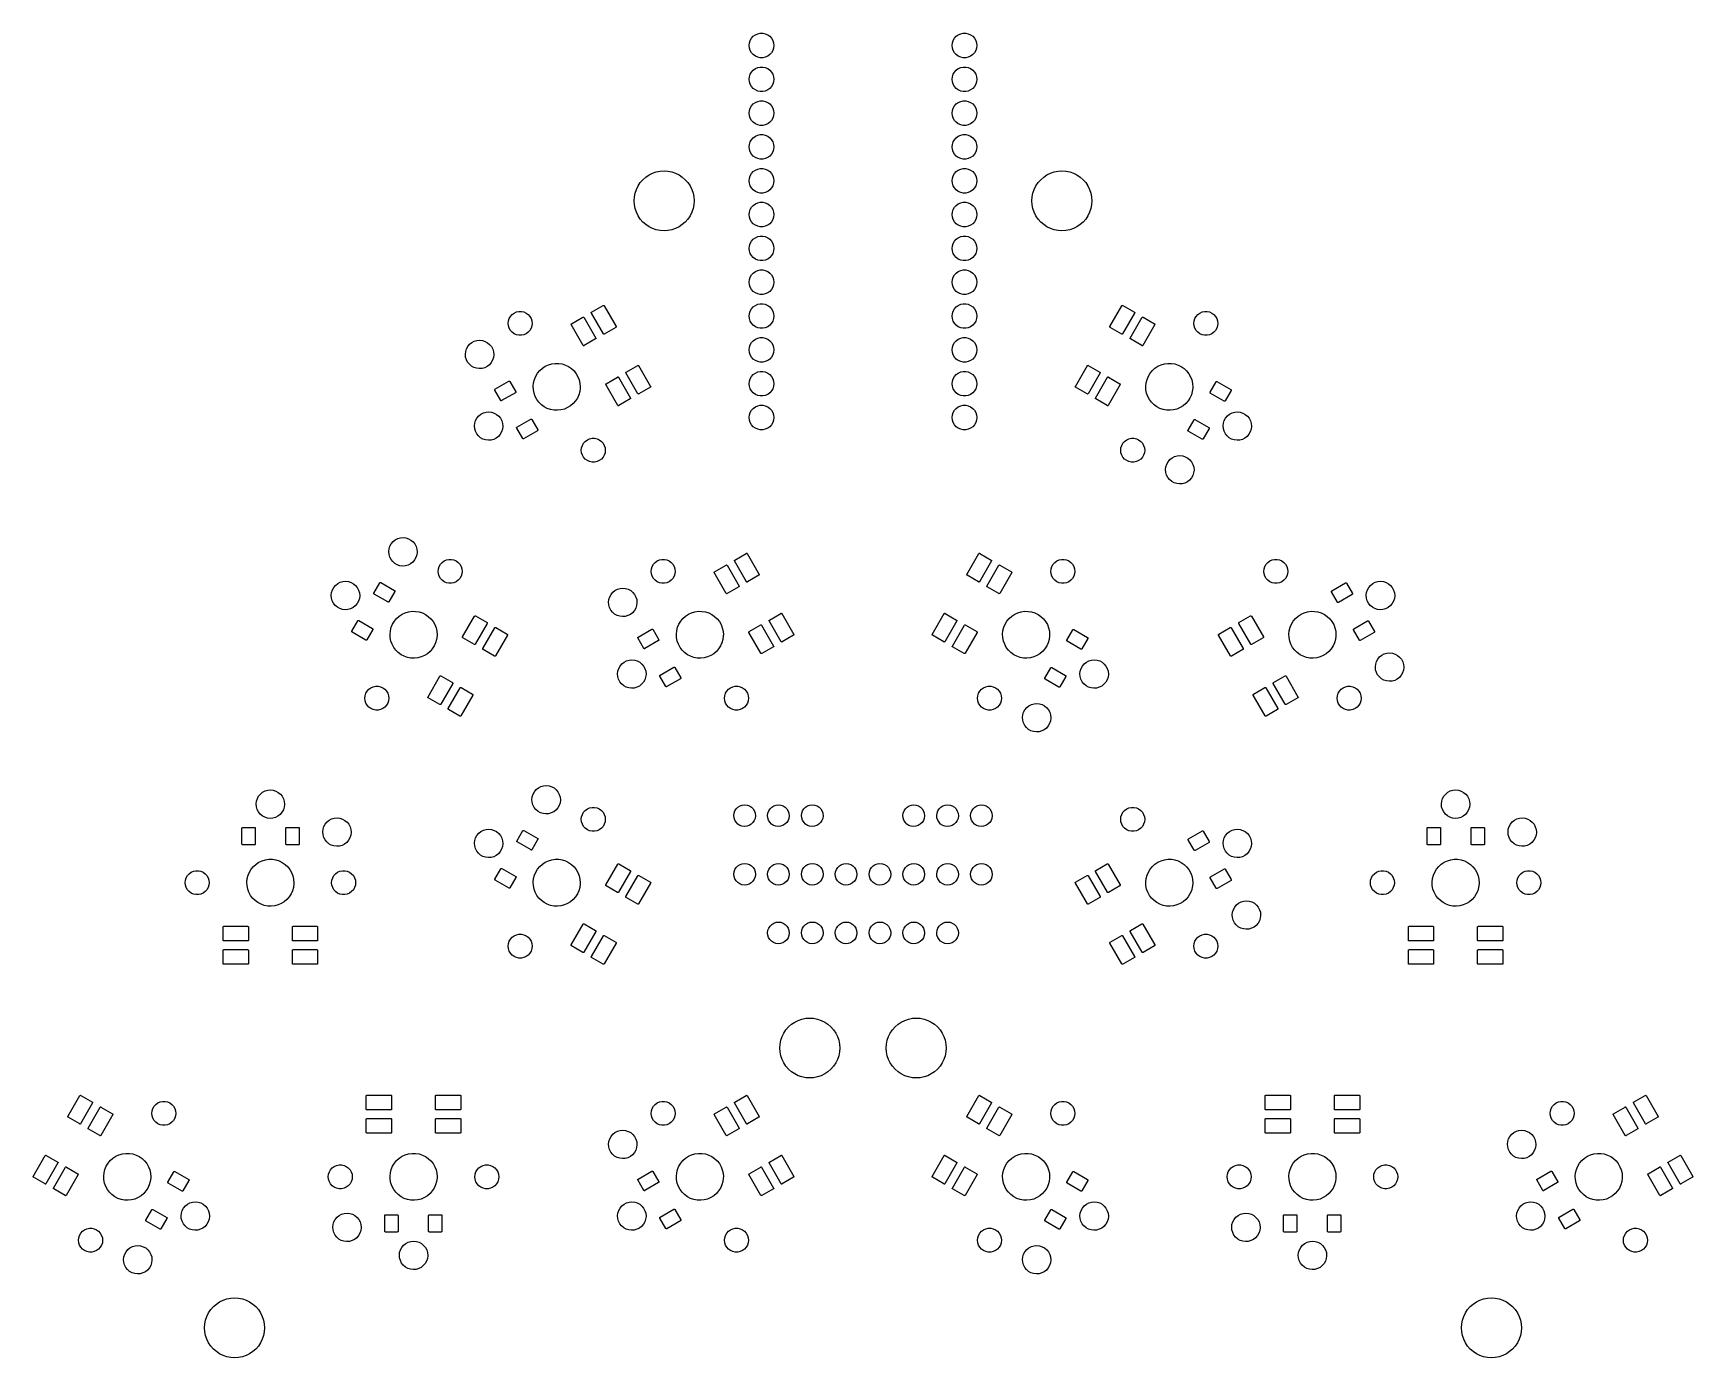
# Model space of a CAD drawing. Extents: x 192 to 316, y -163 to -63.
import ezdxf

# ---------------------------------------------------------------- set-up
doc = ezdxf.new("R2010")
doc.units = 0
doc.layers.add('BLACK', color=7, linetype='CONTINUOUS')

msp = doc.modelspace()

# ---------------------------------------------------------------- linework, layer by layer
at = {"layer": 'BLACK', "linetype": 'CONTINUOUS'}
for p, q in [((245.631, -63.5801), (245.76, -63.4362)), ((245.76, -63.4362), (245.917, -63.3223)), ((245.917, -63.3223), (246.094, -63.2436)), ((246.094, -63.2436), (246.283, -63.2033)), ((246.283, -63.2033), (246.477, -63.2033)), ((246.477, -63.2033), (246.666, -63.2436)), ((246.666, -63.2436), (246.843, -63.3223)), ((246.843, -63.3223), (247, -63.4362)), ((247, -63.4362), (247.129, -63.5801)), ((260.871, -63.5801), (261, -63.4362)), ((261, -63.4362), (261.157, -63.3223)), ((261.157, -63.3223), (261.334, -63.2436)), ((261.334, -63.2436), (261.523, -63.2033)), ((261.523, -63.2033), (261.717, -63.2033)), ((261.717, -63.2033), (261.906, -63.2436)), ((261.906, -63.2436), (262.083, -63.3223)), ((262.083, -63.3223), (262.24, -63.4362)), ((262.24, -63.4362), (262.369, -63.5801)), ((245.454, -64.1245), (245.474, -63.9319)), ((245.474, -64.3171), (245.454, -64.1245)), ((245.474, -63.9319), (245.534, -63.7478)), ((245.534, -64.5013), (245.474, -64.3171)), ((245.534, -63.7478), (245.631, -63.5801)), ((245.631, -64.669), (245.534, -64.5013)), ((245.76, -64.8129), (245.631, -64.669)), ((247.129, -64.669), (247, -64.8129)), ((247.129, -63.5801), (247.226, -63.7478)), ((247.226, -64.5013), (247.129, -64.669)), ((247.226, -63.7478), (247.286, -63.9319)), ((247.286, -64.3171), (247.226, -64.5013)), ((247.286, -63.9319), (247.306, -64.1245)), ((247.306, -64.1245), (247.286, -64.3171)), ((260.694, -64.1245), (260.714, -63.9319)), ((260.714, -64.3171), (260.694, -64.1245)), ((260.714, -63.9319), (260.774, -63.7478)), ((260.774, -64.5013), (260.714, -64.3171)), ((260.774, -63.7478), (260.871, -63.5801)), ((260.871, -64.669), (260.774, -64.5013)), ((261, -64.8129), (260.871, -64.669)), ((262.369, -64.669), (262.24, -64.8129)), ((262.369, -63.5801), (262.466, -63.7478)), ((262.466, -64.5013), (262.369, -64.669)), ((262.466, -63.7478), (262.526, -63.9319)), ((262.526, -64.3171), (262.466, -64.5013)), ((262.526, -63.9319), (262.546, -64.1245)), ((262.546, -64.1245), (262.526, -64.3171)), ((245.631, -66.1201), (245.76, -65.9762)), ((245.917, -64.9267), (245.76, -64.8129)), ((245.76, -65.9762), (245.917, -65.8623)), ((246.094, -65.0055), (245.917, -64.9267)), ((245.917, -65.8623), (246.094, -65.7836)), ((246.283, -65.0458), (246.094, -65.0055)), ((246.094, -65.7836), (246.283, -65.7433)), ((246.477, -65.0458), (246.283, -65.0458)), ((246.283, -65.7433), (246.477, -65.7433)), ((246.666, -65.0055), (246.477, -65.0458)), ((246.477, -65.7433), (246.666, -65.7836)), ((246.843, -64.9267), (246.666, -65.0055)), ((246.666, -65.7836), (246.843, -65.8623)), ((247, -64.8129), (246.843, -64.9267)), ((246.843, -65.8623), (247, -65.9762)), ((247, -65.9762), (247.129, -66.1201)), ((260.871, -66.1201), (261, -65.9762)), ((261.157, -64.9267), (261, -64.8129)), ((261, -65.9762), (261.157, -65.8623)), ((261.334, -65.0055), (261.157, -64.9267)), ((261.157, -65.8623), (261.334, -65.7836)), ((261.523, -65.0458), (261.334, -65.0055)), ((261.334, -65.7836), (261.523, -65.7433)), ((261.717, -65.0458), (261.523, -65.0458)), ((261.523, -65.7433), (261.717, -65.7433)), ((261.906, -65.0055), (261.717, -65.0458)), ((261.717, -65.7433), (261.906, -65.7836)), ((262.083, -64.9267), (261.906, -65.0055)), ((261.906, -65.7836), (262.083, -65.8623)), ((262.24, -64.8129), (262.083, -64.9267)), ((262.083, -65.8623), (262.24, -65.9762)), ((262.24, -65.9762), (262.369, -66.1201)), ((245.454, -66.6645), (245.474, -66.4719)), ((245.474, -66.8571), (245.454, -66.6645)), ((245.474, -66.4719), (245.534, -66.2878)), ((245.534, -67.0413), (245.474, -66.8571)), ((245.534, -66.2878), (245.631, -66.1201)), ((245.631, -67.209), (245.534, -67.0413)), ((245.76, -67.3529), (245.631, -67.209)), ((247.129, -67.209), (247, -67.3529)), ((247.129, -66.1201), (247.226, -66.2878)), ((247.226, -67.0413), (247.129, -67.209)), ((247.226, -66.2878), (247.286, -66.4719)), ((247.286, -66.8571), (247.226, -67.0413)), ((247.286, -66.4719), (247.306, -66.6645)), ((247.306, -66.6645), (247.286, -66.8571)), ((260.694, -66.6645), (260.714, -66.4719)), ((260.714, -66.8571), (260.694, -66.6645)), ((260.714, -66.4719), (260.774, -66.2878)), ((260.774, -67.0413), (260.714, -66.8571)), ((260.774, -66.2878), (260.871, -66.1201)), ((260.871, -67.209), (260.774, -67.0413)), ((261, -67.3529), (260.871, -67.209)), ((262.369, -67.209), (262.24, -67.3529)), ((262.369, -66.1201), (262.466, -66.2878)), ((262.466, -67.0413), (262.369, -67.209)), ((262.466, -66.2878), (262.526, -66.4719)), ((262.526, -66.8571), (262.466, -67.0413)), ((262.526, -66.4719), (262.546, -66.6645)), ((262.546, -66.6645), (262.526, -66.8571)), ((245.631, -68.6601), (245.76, -68.5162)), ((245.917, -67.4667), (245.76, -67.3529)), ((245.76, -68.5162), (245.917, -68.4023)), ((246.094, -67.5455), (245.917, -67.4667)), ((245.917, -68.4023), (246.094, -68.3236)), ((246.283, -67.5858), (246.094, -67.5455)), ((246.094, -68.3236), (246.283, -68.2833)), ((246.477, -67.5858), (246.283, -67.5858)), ((246.283, -68.2833), (246.477, -68.2833)), ((246.666, -67.5455), (246.477, -67.5858)), ((246.477, -68.2833), (246.666, -68.3236)), ((246.843, -67.4667), (246.666, -67.5455)), ((246.666, -68.3236), (246.843, -68.4023)), ((247, -67.3529), (246.843, -67.4667)), ((246.843, -68.4023), (247, -68.5162)), ((247, -68.5162), (247.129, -68.6601)), ((260.871, -68.6601), (261, -68.5162)), ((261.157, -67.4667), (261, -67.3529)), ((261, -68.5162), (261.157, -68.4023)), ((261.334, -67.5455), (261.157, -67.4667)), ((261.157, -68.4023), (261.334, -68.3236)), ((261.523, -67.5858), (261.334, -67.5455)), ((261.334, -68.3236), (261.523, -68.2833)), ((261.717, -67.5858), (261.523, -67.5858)), ((261.523, -68.2833), (261.717, -68.2833)), ((261.906, -67.5455), (261.717, -67.5858)), ((261.717, -68.2833), (261.906, -68.3236)), ((262.083, -67.4667), (261.906, -67.5455)), ((261.906, -68.3236), (262.083, -68.4023)), ((262.24, -67.3529), (262.083, -67.4667)), ((262.083, -68.4023), (262.24, -68.5162)), ((262.24, -68.5162), (262.369, -68.6601)), ((245.454, -69.2045), (245.474, -69.0119)), ((245.474, -69.3971), (245.454, -69.2045)), ((245.474, -69.0119), (245.534, -68.8278)), ((245.534, -69.5813), (245.474, -69.3971)), ((245.534, -68.8278), (245.631, -68.6601)), ((245.631, -69.749), (245.534, -69.5813)), ((245.76, -69.8929), (245.631, -69.749)), ((247.129, -69.749), (247, -69.8929)), ((247.129, -68.6601), (247.226, -68.8278)), ((247.226, -69.5813), (247.129, -69.749)), ((247.226, -68.8278), (247.286, -69.0119)), ((247.286, -69.3971), (247.226, -69.5813)), ((247.286, -69.0119), (247.306, -69.2045)), ((247.306, -69.2045), (247.286, -69.3971)), ((260.694, -69.2045), (260.714, -69.0119)), ((260.714, -69.3971), (260.694, -69.2045)), ((260.714, -69.0119), (260.774, -68.8278)), ((260.774, -69.5813), (260.714, -69.3971)), ((260.774, -68.8278), (260.871, -68.6601)), ((260.871, -69.749), (260.774, -69.5813)), ((261, -69.8929), (260.871, -69.749)), ((262.369, -69.749), (262.24, -69.8929)), ((262.369, -68.6601), (262.466, -68.8278)), ((262.466, -69.5813), (262.369, -69.749)), ((262.466, -68.8278), (262.526, -69.0119)), ((262.526, -69.3971), (262.466, -69.5813)), ((262.526, -69.0119), (262.546, -69.2045)), ((262.546, -69.2045), (262.526, -69.3971)), ((245.917, -70.0067), (245.76, -69.8929)), ((245.76, -71.0562), (245.917, -70.9423)), ((246.094, -70.0855), (245.917, -70.0067)), ((245.917, -70.9423), (246.094, -70.8636)), ((246.283, -70.1258), (246.094, -70.0855)), ((246.094, -70.8636), (246.283, -70.8233)), ((246.477, -70.1258), (246.283, -70.1258)), ((246.283, -70.8233), (246.477, -70.8233)), ((246.666, -70.0855), (246.477, -70.1258)), ((246.477, -70.8233), (246.666, -70.8636)), ((246.843, -70.0067), (246.666, -70.0855)), ((246.666, -70.8636), (246.843, -70.9423)), ((247, -69.8929), (246.843, -70.0067)), ((246.843, -70.9423), (247, -71.0562)), ((261.157, -70.0067), (261, -69.8929)), ((261, -71.0562), (261.157, -70.9423)), ((261.334, -70.0855), (261.157, -70.0067)), ((261.157, -70.9423), (261.334, -70.8636)), ((261.523, -70.1258), (261.334, -70.0855)), ((261.334, -70.8636), (261.523, -70.8233)), ((261.717, -70.1258), (261.523, -70.1258)), ((261.523, -70.8233), (261.717, -70.8233)), ((261.906, -70.0855), (261.717, -70.1258)), ((261.717, -70.8233), (261.906, -70.8636)), ((262.083, -70.0067), (261.906, -70.0855)), ((261.906, -70.8636), (262.083, -70.9423)), ((262.24, -69.8929), (262.083, -70.0067)), ((262.083, -70.9423), (262.24, -71.0562)), ((245.454, -71.7445), (245.474, -71.5519)), ((245.474, -71.9371), (245.454, -71.7445)), ((245.474, -71.5519), (245.534, -71.3678)), ((245.534, -72.1213), (245.474, -71.9371)), ((245.534, -71.3678), (245.631, -71.2001)), ((245.631, -72.289), (245.534, -72.1213)), ((245.631, -71.2001), (245.76, -71.0562)), ((247, -71.0562), (247.129, -71.2001)), ((247.129, -71.2001), (247.226, -71.3678)), ((247.226, -72.1213), (247.129, -72.289)), ((247.226, -71.3678), (247.286, -71.5519)), ((247.286, -71.9371), (247.226, -72.1213)), ((247.286, -71.5519), (247.306, -71.7445)), ((247.306, -71.7445), (247.286, -71.9371)), ((260.694, -71.7445), (260.714, -71.5519)), ((260.714, -71.9371), (260.694, -71.7445)), ((260.714, -71.5519), (260.774, -71.3678)), ((260.774, -72.1213), (260.714, -71.9371)), ((260.774, -71.3678), (260.871, -71.2001)), ((260.871, -72.289), (260.774, -72.1213)), ((260.871, -71.2001), (261, -71.0562)), ((262.24, -71.0562), (262.369, -71.2001)), ((262.369, -71.2001), (262.466, -71.3678)), ((262.466, -72.1213), (262.369, -72.289)), ((262.466, -71.3678), (262.526, -71.5519)), ((262.526, -71.9371), (262.466, -72.1213)), ((262.526, -71.5519), (262.546, -71.7445)), ((262.546, -71.7445), (262.526, -71.9371)), ((245.76, -72.4329), (245.631, -72.289)), ((245.917, -72.5467), (245.76, -72.4329)), ((245.76, -73.5962), (245.917, -73.4823)), ((246.094, -72.6255), (245.917, -72.5467)), ((245.917, -73.4823), (246.094, -73.4036)), ((246.283, -72.6658), (246.094, -72.6255)), ((246.094, -73.4036), (246.283, -73.3633)), ((246.477, -72.6658), (246.283, -72.6658)), ((246.283, -73.3633), (246.477, -73.3633)), ((246.666, -72.6255), (246.477, -72.6658)), ((246.477, -73.3633), (246.666, -73.4036)), ((246.843, -72.5467), (246.666, -72.6255)), ((246.666, -73.4036), (246.843, -73.4823)), ((247, -72.4329), (246.843, -72.5467)), ((246.843, -73.4823), (247, -73.5962)), ((247.129, -72.289), (247, -72.4329)), ((261, -72.4329), (260.871, -72.289)), ((261.157, -72.5467), (261, -72.4329)), ((261, -73.5962), (261.157, -73.4823)), ((261.334, -72.6255), (261.157, -72.5467)), ((261.157, -73.4823), (261.334, -73.4036)), ((261.523, -72.6658), (261.334, -72.6255)), ((261.334, -73.4036), (261.523, -73.3633)), ((261.717, -72.6658), (261.523, -72.6658)), ((261.523, -73.3633), (261.717, -73.3633)), ((261.906, -72.6255), (261.717, -72.6658)), ((261.717, -73.3633), (261.906, -73.4036)), ((262.083, -72.5467), (261.906, -72.6255)), ((261.906, -73.4036), (262.083, -73.4823)), ((262.24, -72.4329), (262.083, -72.5467)), ((262.083, -73.4823), (262.24, -73.5962)), ((262.369, -72.289), (262.24, -72.4329)), ((236.984, -74.934), (237.114, -74.67)), ((237.114, -74.67), (237.277, -74.4253)), ((237.277, -74.4253), (237.472, -74.204)), ((237.472, -74.204), (237.693, -74.01)), ((237.693, -74.01), (237.938, -73.8464)), ((237.938, -73.8464), (238.201, -73.7163)), ((238.201, -73.7163), (238.48, -73.6217)), ((238.48, -73.6217), (238.769, -73.5642)), ((238.769, -73.5642), (239.062, -73.545)), ((239.062, -73.545), (239.356, -73.5642)), ((239.356, -73.5642), (239.645, -73.6217)), ((239.645, -73.6217), (239.924, -73.7163)), ((239.924, -73.7163), (240.188, -73.8464)), ((240.188, -73.8464), (240.432, -74.01)), ((240.432, -74.01), (240.653, -74.204)), ((240.653, -74.204), (240.848, -74.4253)), ((240.848, -74.4253), (241.011, -74.67)), ((241.011, -74.67), (241.141, -74.934)), ((245.454, -74.2845), (245.474, -74.0919)), ((245.474, -74.4771), (245.454, -74.2845)), ((245.474, -74.0919), (245.534, -73.9078)), ((245.534, -74.6613), (245.474, -74.4771)), ((245.534, -73.9078), (245.631, -73.7401)), ((245.631, -74.829), (245.534, -74.6613)), ((245.631, -73.7401), (245.76, -73.5962)), ((247, -73.5962), (247.129, -73.7401)), ((247.129, -73.7401), (247.226, -73.9078)), ((247.226, -74.6613), (247.129, -74.829)), ((247.226, -73.9078), (247.286, -74.0919)), ((247.286, -74.4771), (247.226, -74.6613)), ((247.286, -74.0919), (247.306, -74.2845)), ((247.306, -74.2845), (247.286, -74.4771)), ((260.694, -74.2845), (260.714, -74.0919)), ((260.714, -74.4771), (260.694, -74.2845)), ((260.714, -74.0919), (260.774, -73.9078)), ((260.774, -74.6613), (260.714, -74.4771)), ((260.774, -73.9078), (260.871, -73.7401)), ((260.871, -74.829), (260.774, -74.6613)), ((260.871, -73.7401), (261, -73.5962)), ((262.24, -73.5962), (262.369, -73.7401)), ((262.369, -73.7401), (262.466, -73.9078)), ((262.466, -74.6613), (262.369, -74.829)), ((262.466, -73.9078), (262.526, -74.0919)), ((262.526, -74.4771), (262.466, -74.6613)), ((262.526, -74.0919), (262.546, -74.2845)), ((262.546, -74.2845), (262.526, -74.4771)), ((266.859, -74.934), (266.989, -74.67)), ((266.989, -74.67), (267.152, -74.4253)), ((267.152, -74.4253), (267.347, -74.204)), ((267.347, -74.204), (267.568, -74.01)), ((267.568, -74.01), (267.812, -73.8464)), ((267.812, -73.8464), (268.076, -73.7163)), ((268.076, -73.7163), (268.355, -73.6217)), ((268.355, -73.6217), (268.644, -73.5642)), ((268.644, -73.5642), (268.938, -73.545)), ((268.938, -73.545), (269.231, -73.5642)), ((269.231, -73.5642), (269.52, -73.6217)), ((269.52, -73.6217), (269.799, -73.7163)), ((269.799, -73.7163), (270.062, -73.8464)), ((270.062, -73.8464), (270.307, -74.01)), ((270.307, -74.01), (270.528, -74.204)), ((270.528, -74.204), (270.723, -74.4253)), ((270.723, -74.4253), (270.886, -74.67)), ((270.886, -74.67), (271.016, -74.934)), ((236.812, -75.795), (236.832, -75.5013)), ((236.832, -76.0887), (236.812, -75.795)), ((236.832, -75.5013), (236.889, -75.2127)), ((236.889, -75.2127), (236.984, -74.934)), ((241.141, -74.934), (241.236, -75.2127)), ((241.236, -75.2127), (241.293, -75.5013)), ((241.293, -75.5013), (241.312, -75.795)), ((241.312, -75.795), (241.293, -76.0887)), ((245.76, -74.9729), (245.631, -74.829)), ((245.917, -75.0867), (245.76, -74.9729)), ((246.094, -75.1655), (245.917, -75.0867)), ((245.917, -76.0223), (246.094, -75.9436)), ((246.283, -75.2058), (246.094, -75.1655)), ((246.094, -75.9436), (246.283, -75.9033)), ((246.477, -75.2058), (246.283, -75.2058)), ((246.283, -75.9033), (246.477, -75.9033)), ((246.666, -75.1655), (246.477, -75.2058)), ((246.477, -75.9033), (246.666, -75.9436)), ((246.843, -75.0867), (246.666, -75.1655)), ((246.666, -75.9436), (246.843, -76.0223)), ((247, -74.9729), (246.843, -75.0867)), ((247.129, -74.829), (247, -74.9729)), ((261, -74.9729), (260.871, -74.829)), ((261.157, -75.0867), (261, -74.9729)), ((261.334, -75.1655), (261.157, -75.0867)), ((261.157, -76.0223), (261.334, -75.9436)), ((261.523, -75.2058), (261.334, -75.1655)), ((261.334, -75.9436), (261.523, -75.9033)), ((261.717, -75.2058), (261.523, -75.2058)), ((261.523, -75.9033), (261.717, -75.9033)), ((261.906, -75.1655), (261.717, -75.2058)), ((261.717, -75.9033), (261.906, -75.9436)), ((262.083, -75.0867), (261.906, -75.1655)), ((261.906, -75.9436), (262.083, -76.0223)), ((262.24, -74.9729), (262.083, -75.0867)), ((262.369, -74.829), (262.24, -74.9729)), ((266.688, -75.795), (266.707, -75.5013)), ((266.707, -76.0887), (266.688, -75.795)), ((266.707, -75.5013), (266.764, -75.2127)), ((266.764, -75.2127), (266.859, -74.934)), ((271.016, -74.934), (271.111, -75.2127)), ((271.111, -75.2127), (271.168, -75.5013)), ((271.168, -75.5013), (271.188, -75.795)), ((271.188, -75.795), (271.168, -76.0887)), ((236.889, -76.3773), (236.832, -76.0887)), ((236.984, -76.656), (236.889, -76.3773)), ((237.114, -76.92), (236.984, -76.656)), ((237.277, -77.1647), (237.114, -76.92)), ((237.472, -77.386), (237.277, -77.1647)), ((240.848, -77.1647), (240.653, -77.386)), ((241.011, -76.92), (240.848, -77.1647)), ((241.141, -76.656), (241.011, -76.92)), ((241.236, -76.3773), (241.141, -76.656)), ((241.293, -76.0887), (241.236, -76.3773)), ((245.454, -76.8245), (245.474, -76.6319)), ((245.474, -77.0171), (245.454, -76.8245)), ((245.474, -76.6319), (245.534, -76.4478)), ((245.534, -77.2013), (245.474, -77.0171)), ((245.534, -76.4478), (245.631, -76.2801)), ((245.631, -77.369), (245.534, -77.2013)), ((245.631, -76.2801), (245.76, -76.1362)), ((245.76, -76.1362), (245.917, -76.0223)), ((246.843, -76.0223), (247, -76.1362)), ((247, -76.1362), (247.129, -76.2801)), ((247.129, -76.2801), (247.226, -76.4478)), ((247.226, -77.2013), (247.129, -77.369)), ((247.226, -76.4478), (247.286, -76.6319)), ((247.286, -77.0171), (247.226, -77.2013)), ((247.286, -76.6319), (247.306, -76.8245)), ((247.306, -76.8245), (247.286, -77.0171)), ((260.694, -76.8245), (260.714, -76.6319)), ((260.714, -77.0171), (260.694, -76.8245)), ((260.714, -76.6319), (260.774, -76.4478)), ((260.774, -77.2013), (260.714, -77.0171)), ((260.774, -76.4478), (260.871, -76.2801)), ((260.871, -77.369), (260.774, -77.2013)), ((260.871, -76.2801), (261, -76.1362)), ((261, -76.1362), (261.157, -76.0223)), ((262.083, -76.0223), (262.24, -76.1362)), ((262.24, -76.1362), (262.369, -76.2801)), ((262.369, -76.2801), (262.466, -76.4478)), ((262.466, -77.2013), (262.369, -77.369)), ((262.466, -76.4478), (262.526, -76.6319)), ((262.526, -77.0171), (262.466, -77.2013)), ((262.526, -76.6319), (262.546, -76.8245)), ((262.546, -76.8245), (262.526, -77.0171)), ((266.764, -76.3773), (266.707, -76.0887)), ((266.859, -76.656), (266.764, -76.3773)), ((266.989, -76.92), (266.859, -76.656)), ((267.152, -77.1647), (266.989, -76.92)), ((267.347, -77.386), (267.152, -77.1647)), ((270.723, -77.1647), (270.528, -77.386)), ((270.886, -76.92), (270.723, -77.1647)), ((271.016, -76.656), (270.886, -76.92)), ((271.111, -76.3773), (271.016, -76.656)), ((271.168, -76.0887), (271.111, -76.3773)), ((237.693, -77.58), (237.472, -77.386)), ((237.938, -77.7436), (237.693, -77.58)), ((238.201, -77.8737), (237.938, -77.7436)), ((238.48, -77.9683), (238.201, -77.8737)), ((238.769, -78.0258), (238.48, -77.9683)), ((239.062, -78.045), (238.769, -78.0258)), ((239.356, -78.0258), (239.062, -78.045)), ((239.645, -77.9683), (239.356, -78.0258)), ((239.924, -77.8737), (239.645, -77.9683)), ((240.188, -77.7436), (239.924, -77.8737)), ((240.432, -77.58), (240.188, -77.7436)), ((240.653, -77.386), (240.432, -77.58)), ((245.76, -77.5129), (245.631, -77.369)), ((245.917, -77.6267), (245.76, -77.5129)), ((246.094, -77.7055), (245.917, -77.6267)), ((245.917, -78.5623), (246.094, -78.4836)), ((246.283, -77.7458), (246.094, -77.7055)), ((246.094, -78.4836), (246.283, -78.4433)), ((246.477, -77.7458), (246.283, -77.7458)), ((246.283, -78.4433), (246.477, -78.4433)), ((246.666, -77.7055), (246.477, -77.7458)), ((246.477, -78.4433), (246.666, -78.4836)), ((246.843, -77.6267), (246.666, -77.7055)), ((246.666, -78.4836), (246.843, -78.5623)), ((247, -77.5129), (246.843, -77.6267)), ((247.129, -77.369), (247, -77.5129)), ((261, -77.5129), (260.871, -77.369)), ((261.157, -77.6267), (261, -77.5129)), ((261.334, -77.7055), (261.157, -77.6267)), ((261.157, -78.5623), (261.334, -78.4836)), ((261.523, -77.7458), (261.334, -77.7055)), ((261.334, -78.4836), (261.523, -78.4433)), ((261.717, -77.7458), (261.523, -77.7458)), ((261.523, -78.4433), (261.717, -78.4433)), ((261.906, -77.7055), (261.717, -77.7458)), ((261.717, -78.4433), (261.906, -78.4836)), ((262.083, -77.6267), (261.906, -77.7055)), ((261.906, -78.4836), (262.083, -78.5623)), ((262.24, -77.5129), (262.083, -77.6267)), ((262.369, -77.369), (262.24, -77.5129)), ((267.568, -77.58), (267.347, -77.386)), ((267.812, -77.7436), (267.568, -77.58)), ((268.076, -77.8737), (267.812, -77.7436)), ((268.355, -77.9683), (268.076, -77.8737)), ((268.644, -78.0258), (268.355, -77.9683)), ((268.938, -78.045), (268.644, -78.0258)), ((269.231, -78.0258), (268.938, -78.045)), ((269.52, -77.9683), (269.231, -78.0258)), ((269.799, -77.8737), (269.52, -77.9683)), ((270.062, -77.7436), (269.799, -77.8737)), ((270.307, -77.58), (270.062, -77.7436)), ((270.528, -77.386), (270.307, -77.58)), ((245.454, -79.3645), (245.474, -79.1719)), ((245.474, -79.5571), (245.454, -79.3645)), ((245.474, -79.1719), (245.534, -78.9878)), ((245.534, -79.7413), (245.474, -79.5571)), ((245.534, -78.9878), (245.631, -78.8201)), ((245.631, -79.909), (245.534, -79.7413)), ((245.631, -78.8201), (245.76, -78.6762)), ((245.76, -78.6762), (245.917, -78.5623)), ((246.843, -78.5623), (247, -78.6762)), ((247, -78.6762), (247.129, -78.8201)), ((247.129, -78.8201), (247.226, -78.9878)), ((247.226, -79.7413), (247.129, -79.909)), ((247.226, -78.9878), (247.286, -79.1719)), ((247.286, -79.5571), (247.226, -79.7413)), ((247.286, -79.1719), (247.306, -79.3645)), ((247.306, -79.3645), (247.286, -79.5571)), ((260.694, -79.3645), (260.714, -79.1719)), ((260.714, -79.5571), (260.694, -79.3645)), ((260.714, -79.1719), (260.774, -78.9878)), ((260.774, -79.7413), (260.714, -79.5571)), ((260.774, -78.9878), (260.871, -78.8201)), ((260.871, -79.909), (260.774, -79.7413)), ((260.871, -78.8201), (261, -78.6762)), ((261, -78.6762), (261.157, -78.5623)), ((262.083, -78.5623), (262.24, -78.6762)), ((262.24, -78.6762), (262.369, -78.8201)), ((262.369, -78.8201), (262.466, -78.9878)), ((262.466, -79.7413), (262.369, -79.909)), ((262.466, -78.9878), (262.526, -79.1719)), ((262.526, -79.5571), (262.466, -79.7413)), ((262.526, -79.1719), (262.546, -79.3645)), ((262.546, -79.3645), (262.526, -79.5571)), ((245.76, -80.0529), (245.631, -79.909)), ((245.917, -80.1667), (245.76, -80.0529)), ((246.094, -80.2455), (245.917, -80.1667)), ((246.283, -80.2858), (246.094, -80.2455)), ((246.094, -81.0236), (246.283, -80.9833)), ((246.477, -80.2858), (246.283, -80.2858)), ((246.283, -80.9833), (246.477, -80.9833)), ((246.666, -80.2455), (246.477, -80.2858)), ((246.477, -80.9833), (246.666, -81.0236)), ((246.843, -80.1667), (246.666, -80.2455)), ((247, -80.0529), (246.843, -80.1667)), ((247.129, -79.909), (247, -80.0529)), ((261, -80.0529), (260.871, -79.909)), ((261.157, -80.1667), (261, -80.0529)), ((261.334, -80.2455), (261.157, -80.1667)), ((261.523, -80.2858), (261.334, -80.2455)), ((261.334, -81.0236), (261.523, -80.9833)), ((261.717, -80.2858), (261.523, -80.2858)), ((261.523, -80.9833), (261.717, -80.9833)), ((261.906, -80.2455), (261.717, -80.2858)), ((261.717, -80.9833), (261.906, -81.0236)), ((262.083, -80.1667), (261.906, -80.2455)), ((262.24, -80.0529), (262.083, -80.1667)), ((262.369, -79.909), (262.24, -80.0529)), ((245.454, -81.9045), (245.474, -81.7119)), ((245.474, -82.0971), (245.454, -81.9045)), ((245.474, -81.7119), (245.534, -81.5278)), ((245.534, -82.2813), (245.474, -82.0971)), ((245.534, -81.5278), (245.631, -81.3601)), ((245.631, -81.3601), (245.76, -81.2162)), ((245.76, -81.2162), (245.917, -81.1023)), ((245.917, -81.1023), (246.094, -81.0236)), ((246.666, -81.0236), (246.843, -81.1023)), ((246.843, -81.1023), (247, -81.2162)), ((247, -81.2162), (247.129, -81.3601)), ((247.129, -81.3601), (247.226, -81.5278)), ((247.226, -81.5278), (247.286, -81.7119)), ((247.286, -82.0971), (247.226, -82.2813)), ((247.286, -81.7119), (247.306, -81.9045)), ((247.306, -81.9045), (247.286, -82.0971)), ((260.694, -81.9045), (260.714, -81.7119)), ((260.714, -82.0971), (260.694, -81.9045)), ((260.714, -81.7119), (260.774, -81.5278)), ((260.774, -82.2813), (260.714, -82.0971)), ((260.774, -81.5278), (260.871, -81.3601)), ((260.871, -81.3601), (261, -81.2162)), ((261, -81.2162), (261.157, -81.1023)), ((261.157, -81.1023), (261.334, -81.0236)), ((261.906, -81.0236), (262.083, -81.1023)), ((262.083, -81.1023), (262.24, -81.2162)), ((262.24, -81.2162), (262.369, -81.3601)), ((262.369, -81.3601), (262.466, -81.5278)), ((262.466, -81.5278), (262.526, -81.7119)), ((262.526, -82.0971), (262.466, -82.2813)), ((262.526, -81.7119), (262.546, -81.9045)), ((262.546, -81.9045), (262.526, -82.0971)), ((245.631, -82.449), (245.534, -82.2813)), ((245.76, -82.5929), (245.631, -82.449)), ((245.917, -82.7067), (245.76, -82.5929)), ((246.094, -82.7855), (245.917, -82.7067)), ((246.283, -82.8258), (246.094, -82.7855)), ((246.477, -82.8258), (246.283, -82.8258)), ((246.666, -82.7855), (246.477, -82.8258)), ((246.843, -82.7067), (246.666, -82.7855)), ((247, -82.5929), (246.843, -82.7067)), ((247.129, -82.449), (247, -82.5929)), ((247.226, -82.2813), (247.129, -82.449)), ((260.871, -82.449), (260.774, -82.2813)), ((261, -82.5929), (260.871, -82.449)), ((261.157, -82.7067), (261, -82.5929)), ((261.334, -82.7855), (261.157, -82.7067)), ((261.523, -82.8258), (261.334, -82.7855)), ((261.717, -82.8258), (261.523, -82.8258)), ((261.906, -82.7855), (261.717, -82.8258)), ((262.083, -82.7067), (261.906, -82.7855)), ((262.24, -82.5929), (262.083, -82.7067)), ((262.369, -82.449), (262.24, -82.5929)), ((262.466, -82.2813), (262.369, -82.449)), ((227.369, -84.8096), (227.427, -84.6304)), ((227.427, -84.6304), (227.521, -84.4673)), ((227.521, -84.4673), (227.647, -84.3274)), ((227.647, -84.3274), (227.8, -84.2167)), ((227.8, -84.2167), (227.972, -84.1401)), ((227.972, -84.1401), (228.156, -84.1009)), ((228.156, -84.1009), (228.344, -84.1009)), ((228.344, -84.1009), (228.528, -84.1401)), ((228.528, -84.1401), (228.7, -84.2167)), ((228.7, -84.2167), (228.853, -84.3274)), ((228.853, -84.3274), (228.979, -84.4673)), ((228.979, -84.4673), (229.073, -84.6304)), ((229.073, -84.6304), (229.131, -84.8096)), ((232.105, -85.0231), (232.971, -84.5231)), ((232.971, -84.5231), (232.989, -84.5168)), ((232.989, -84.5168), (233.009, -84.5181)), ((233.009, -84.5181), (233.026, -84.5267)), ((233.026, -84.5267), (233.039, -84.5414)), ((233.039, -84.5414), (233.939, -86.1003)), ((233.596, -84.1979), (233.597, -84.1785)), ((233.602, -84.2164), (233.596, -84.1979)), ((233.597, -84.1785), (233.605, -84.161)), ((234.502, -85.7753), (233.602, -84.2164)), ((233.605, -84.161), (233.62, -84.1481)), ((233.62, -84.1481), (234.486, -83.6481)), ((234.486, -83.6481), (234.505, -83.6418)), ((234.505, -83.6418), (234.524, -83.6431)), ((234.524, -83.6431), (234.542, -83.6517)), ((234.542, -83.6517), (234.554, -83.6664)), ((234.554, -83.6664), (235.454, -85.2253)), ((245.454, -84.4445), (245.474, -84.2519)), ((245.474, -84.6371), (245.454, -84.4445)), ((245.474, -84.2519), (245.534, -84.0678)), ((245.534, -84.8213), (245.474, -84.6371)), ((245.534, -84.0678), (245.631, -83.9001)), ((245.631, -83.9001), (245.76, -83.7562)), ((245.76, -83.7562), (245.917, -83.6423)), ((245.917, -83.6423), (246.094, -83.5636)), ((246.094, -83.5636), (246.283, -83.5233)), ((246.283, -83.5233), (246.477, -83.5233)), ((246.477, -83.5233), (246.666, -83.5636)), ((246.666, -83.5636), (246.843, -83.6423)), ((246.843, -83.6423), (247, -83.7562)), ((247, -83.7562), (247.129, -83.9001)), ((247.129, -83.9001), (247.226, -84.0678)), ((247.226, -84.0678), (247.286, -84.2519)), ((247.286, -84.6371), (247.226, -84.8213)), ((247.286, -84.2519), (247.306, -84.4445)), ((247.306, -84.4445), (247.286, -84.6371)), ((260.694, -84.4445), (260.714, -84.2519)), ((260.714, -84.6371), (260.694, -84.4445)), ((260.714, -84.2519), (260.774, -84.0678)), ((260.774, -84.8213), (260.714, -84.6371)), ((260.774, -84.0678), (260.871, -83.9001)), ((260.871, -83.9001), (261, -83.7562)), ((261, -83.7562), (261.157, -83.6423)), ((261.157, -83.6423), (261.334, -83.5636)), ((261.334, -83.5636), (261.523, -83.5233)), ((261.523, -83.5233), (261.717, -83.5233)), ((261.717, -83.5233), (261.906, -83.5636)), ((261.906, -83.5636), (262.083, -83.6423)), ((262.083, -83.6423), (262.24, -83.7562)), ((262.24, -83.7562), (262.369, -83.9001)), ((262.369, -83.9001), (262.466, -84.0678)), ((262.466, -84.0678), (262.526, -84.2519)), ((262.526, -84.6371), (262.466, -84.8213)), ((262.526, -84.2519), (262.546, -84.4445)), ((262.546, -84.4445), (262.526, -84.6371)), ((272.546, -85.2253), (273.446, -83.6664)), ((273.446, -83.6664), (273.458, -83.6517)), ((273.458, -83.6517), (273.476, -83.6431)), ((273.476, -83.6431), (273.495, -83.6418)), ((273.495, -83.6418), (273.514, -83.6481)), ((274.398, -84.2164), (273.498, -85.7753)), ((273.514, -83.6481), (274.38, -84.1481)), ((274.061, -86.1003), (274.961, -84.5414)), ((274.38, -84.1481), (274.395, -84.161)), ((274.395, -84.161), (274.403, -84.1785)), ((274.404, -84.1979), (274.398, -84.2164)), ((274.403, -84.1785), (274.404, -84.1979)), ((274.961, -84.5414), (274.974, -84.5267)), ((274.974, -84.5267), (274.991, -84.5181)), ((274.991, -84.5181), (275.011, -84.5168)), ((275.011, -84.5168), (275.029, -84.5231)), ((275.029, -84.5231), (275.895, -85.0231)), ((278.869, -84.8096), (278.927, -84.6304)), ((278.927, -84.6304), (279.021, -84.4673)), ((279.021, -84.4673), (279.147, -84.3274)), ((279.147, -84.3274), (279.3, -84.2167)), ((279.3, -84.2167), (279.472, -84.1401)), ((279.472, -84.1401), (279.656, -84.1009)), ((279.656, -84.1009), (279.844, -84.1009)), ((279.844, -84.1009), (280.028, -84.1401)), ((280.028, -84.1401), (280.2, -84.2167)), ((280.2, -84.2167), (280.353, -84.3274)), ((280.353, -84.3274), (280.479, -84.4673)), ((280.479, -84.4673), (280.573, -84.6304)), ((280.573, -84.6304), (280.631, -84.8096)), ((227.349, -84.9969), (227.369, -84.8096)), ((227.369, -85.1842), (227.349, -84.9969)), ((227.427, -85.3633), (227.369, -85.1842)), ((227.521, -85.5264), (227.427, -85.3633)), ((227.647, -85.6664), (227.521, -85.5264)), ((227.8, -85.7771), (227.647, -85.6664)), ((227.972, -85.8537), (227.8, -85.7771)), ((228.156, -85.8928), (227.972, -85.8537)), ((228.344, -85.8928), (228.156, -85.8928)), ((228.528, -85.8537), (228.344, -85.8928)), ((228.7, -85.7771), (228.528, -85.8537)), ((228.853, -85.6664), (228.7, -85.7771)), ((228.979, -85.5264), (228.853, -85.6664)), ((229.073, -85.3633), (228.979, -85.5264)), ((229.131, -85.1842), (229.073, -85.3633)), ((229.131, -84.8096), (229.151, -84.9969)), ((229.151, -84.9969), (229.131, -85.1842)), ((232.08, -85.0729), (232.081, -85.0535)), ((232.086, -85.0914), (232.08, -85.0729)), ((232.081, -85.0535), (232.09, -85.036)), ((232.986, -86.6503), (232.086, -85.0914)), ((232.09, -85.036), (232.105, -85.0231)), ((234.515, -85.7899), (234.502, -85.7753)), ((234.532, -85.7986), (234.515, -85.7899)), ((234.552, -85.7998), (234.532, -85.7986)), ((234.57, -85.7936), (234.552, -85.7998)), ((235.436, -85.2936), (234.57, -85.7936)), ((235.451, -85.2807), (235.436, -85.2936)), ((235.459, -85.2632), (235.451, -85.2807)), ((235.454, -85.2253), (235.461, -85.2437)), ((235.461, -85.2437), (235.459, -85.2632)), ((245.631, -84.989), (245.534, -84.8213)), ((245.76, -85.1329), (245.631, -84.989)), ((245.917, -85.2467), (245.76, -85.1329)), ((246.094, -85.3255), (245.917, -85.2467)), ((246.283, -85.3658), (246.094, -85.3255)), ((246.477, -85.3658), (246.283, -85.3658)), ((246.666, -85.3255), (246.477, -85.3658)), ((246.843, -85.2467), (246.666, -85.3255)), ((247, -85.1329), (246.843, -85.2467)), ((247.129, -84.989), (247, -85.1329)), ((247.226, -84.8213), (247.129, -84.989)), ((260.871, -84.989), (260.774, -84.8213)), ((261, -85.1329), (260.871, -84.989)), ((261.157, -85.2467), (261, -85.1329)), ((261.334, -85.3255), (261.157, -85.2467)), ((261.523, -85.3658), (261.334, -85.3255)), ((261.717, -85.3658), (261.523, -85.3658)), ((261.906, -85.3255), (261.717, -85.3658)), ((262.083, -85.2467), (261.906, -85.3255)), ((262.24, -85.1329), (262.083, -85.2467)), ((262.369, -84.989), (262.24, -85.1329)), ((262.466, -84.8213), (262.369, -84.989)), ((272.539, -85.2437), (272.546, -85.2253)), ((272.541, -85.2632), (272.539, -85.2437)), ((272.549, -85.2807), (272.541, -85.2632)), ((272.564, -85.2936), (272.549, -85.2807)), ((273.43, -85.7936), (272.564, -85.2936)), ((273.448, -85.7998), (273.43, -85.7936)), ((273.468, -85.7986), (273.448, -85.7998)), ((273.485, -85.7899), (273.468, -85.7986)), ((273.498, -85.7753), (273.485, -85.7899)), ((275.914, -85.0914), (275.014, -86.6503)), ((275.895, -85.0231), (275.91, -85.036)), ((275.91, -85.036), (275.919, -85.0535)), ((275.92, -85.0729), (275.914, -85.0914)), ((275.919, -85.0535), (275.92, -85.0729)), ((278.849, -84.9969), (278.869, -84.8096)), ((278.869, -85.1842), (278.849, -84.9969)), ((278.927, -85.3633), (278.869, -85.1842)), ((279.021, -85.5264), (278.927, -85.3633)), ((279.147, -85.6664), (279.021, -85.5264)), ((279.3, -85.7771), (279.147, -85.6664)), ((279.472, -85.8537), (279.3, -85.7771)), ((279.656, -85.8928), (279.472, -85.8537)), ((279.844, -85.8928), (279.656, -85.8928)), ((280.028, -85.8537), (279.844, -85.8928)), ((280.2, -85.7771), (280.028, -85.8537)), ((280.353, -85.6664), (280.2, -85.7771)), ((280.479, -85.5264), (280.353, -85.6664)), ((280.573, -85.3633), (280.479, -85.5264)), ((280.631, -85.1842), (280.573, -85.3633)), ((280.631, -84.8096), (280.651, -84.9969)), ((280.651, -84.9969), (280.631, -85.1842)), ((224.143, -87.315), (224.166, -87.1082)), ((224.166, -87.1082), (224.229, -86.9099)), ((224.229, -86.9099), (224.33, -86.7276)), ((224.33, -86.7276), (224.463, -86.5682)), ((224.463, -86.5682), (224.625, -86.4379)), ((224.625, -86.4379), (224.81, -86.3415)), ((224.81, -86.3415), (225.009, -86.2828)), ((225.009, -86.2828), (225.217, -86.2639)), ((225.217, -86.2639), (225.423, -86.2856)), ((225.423, -86.2856), (225.622, -86.3472)), ((225.622, -86.3472), (225.805, -86.4461)), ((225.805, -86.4461), (225.966, -86.5787)), ((225.966, -86.5787), (226.097, -86.74)), ((226.097, -86.74), (226.195, -86.9237)), ((226.195, -86.9237), (226.255, -87.1228)), ((226.255, -87.1228), (226.275, -87.3299)), ((232.999, -86.6649), (232.986, -86.6503)), ((233.017, -86.6736), (232.999, -86.6649)), ((233.036, -86.6748), (233.017, -86.6736)), ((233.055, -86.6686), (233.036, -86.6748)), ((233.921, -86.1686), (233.055, -86.6686)), ((233.935, -86.1557), (233.921, -86.1686)), ((233.944, -86.1382), (233.935, -86.1557)), ((233.939, -86.1003), (233.945, -86.1187)), ((233.945, -86.1187), (233.944, -86.1382)), ((245.454, -86.9845), (245.474, -86.7919)), ((245.474, -87.1771), (245.454, -86.9845)), ((245.474, -86.7919), (245.534, -86.6078)), ((245.534, -87.3613), (245.474, -87.1771)), ((245.534, -86.6078), (245.631, -86.4401)), ((245.631, -86.4401), (245.76, -86.2962)), ((245.76, -86.2962), (245.917, -86.1823)), ((245.917, -86.1823), (246.094, -86.1036)), ((246.094, -86.1036), (246.283, -86.0633)), ((246.283, -86.0633), (246.477, -86.0633)), ((246.477, -86.0633), (246.666, -86.1036)), ((246.666, -86.1036), (246.843, -86.1823)), ((246.843, -86.1823), (247, -86.2962)), ((247, -86.2962), (247.129, -86.4401)), ((247.129, -86.4401), (247.226, -86.6078)), ((247.226, -86.6078), (247.286, -86.7919)), ((247.286, -87.1771), (247.226, -87.3613)), ((247.286, -86.7919), (247.306, -86.9845)), ((247.306, -86.9845), (247.286, -87.1771)), ((260.694, -86.9845), (260.714, -86.7919)), ((260.714, -87.1771), (260.694, -86.9845)), ((260.714, -86.7919), (260.774, -86.6078)), ((260.774, -87.3613), (260.714, -87.1771)), ((260.774, -86.6078), (260.871, -86.4401)), ((260.871, -86.4401), (261, -86.2962)), ((261, -86.2962), (261.157, -86.1823)), ((261.157, -86.1823), (261.334, -86.1036)), ((261.334, -86.1036), (261.523, -86.0633)), ((261.523, -86.0633), (261.717, -86.0633)), ((261.717, -86.0633), (261.906, -86.1036)), ((261.906, -86.1036), (262.083, -86.1823)), ((262.083, -86.1823), (262.24, -86.2962)), ((262.24, -86.2962), (262.369, -86.4401)), ((262.369, -86.4401), (262.466, -86.6078)), ((262.466, -86.6078), (262.526, -86.7919)), ((262.526, -87.1771), (262.466, -87.3613)), ((262.526, -86.7919), (262.546, -86.9845)), ((262.546, -86.9845), (262.526, -87.1771)), ((274.055, -86.1187), (274.061, -86.1003)), ((274.056, -86.1382), (274.055, -86.1187)), ((274.065, -86.1557), (274.056, -86.1382)), ((274.079, -86.1686), (274.065, -86.1557)), ((274.945, -86.6686), (274.079, -86.1686)), ((274.964, -86.6748), (274.945, -86.6686)), ((274.983, -86.6736), (274.964, -86.6748)), ((275.001, -86.6649), (274.983, -86.6736)), ((275.014, -86.6503), (275.001, -86.6649)), ((224.161, -87.5223), (224.143, -87.315)), ((224.218, -87.7223), (224.161, -87.5223)), ((224.313, -87.9073), (224.218, -87.7223)), ((224.442, -88.0704), (224.313, -87.9073)), ((224.601, -88.2052), (224.442, -88.0704)), ((224.782, -88.3067), (224.601, -88.2052)), ((224.98, -88.371), (224.782, -88.3067)), ((225.187, -88.3956), (224.98, -88.371)), ((225.394, -88.3797), (225.187, -88.3956)), ((225.595, -88.3237), (225.394, -88.3797)), ((225.78, -88.2299), (225.595, -88.3237)), ((225.944, -88.1018), (225.78, -88.2299)), ((226.08, -87.9444), (225.944, -88.1018)), ((226.183, -87.7635), (226.08, -87.9444)), ((226.249, -87.566), (226.183, -87.7635)), ((226.275, -87.3596), (226.249, -87.566)), ((226.275, -87.3299), (226.275, -87.3596)), ((229.731, -88.5343), (229.926, -88.3601)), ((229.926, -88.3601), (230.145, -88.2167)), ((230.145, -88.2167), (230.382, -88.1072)), ((230.382, -88.1072), (230.633, -88.0341)), ((230.633, -88.0341), (230.892, -87.9988)), ((230.892, -87.9988), (231.154, -88.0022)), ((231.154, -88.0022), (231.412, -88.0443)), ((231.412, -88.0443), (231.661, -88.124)), ((231.661, -88.124), (231.896, -88.2397)), ((231.896, -88.2397), (232.11, -88.3887)), ((232.11, -88.3887), (232.301, -88.5679)), ((236.22, -88.6514), (237.086, -88.1514)), ((237.086, -88.1514), (237.105, -88.1452)), ((237.105, -88.1452), (237.124, -88.1464)), ((237.124, -88.1464), (237.142, -88.1551)), ((237.142, -88.1551), (237.154, -88.1697)), ((237.154, -88.1697), (238.054, -89.7286)), ((245.631, -87.529), (245.534, -87.3613)), ((245.76, -87.6729), (245.631, -87.529)), ((245.917, -87.7867), (245.76, -87.6729)), ((246.094, -87.8655), (245.917, -87.7867)), ((246.283, -87.9058), (246.094, -87.8655)), ((246.477, -87.9058), (246.283, -87.9058)), ((246.666, -87.8655), (246.477, -87.9058)), ((246.843, -87.7867), (246.666, -87.8655)), ((247, -87.6729), (246.843, -87.7867)), ((247.129, -87.529), (247, -87.6729)), ((247.226, -87.3613), (247.129, -87.529)), ((260.871, -87.529), (260.774, -87.3613)), ((261, -87.6729), (260.871, -87.529)), ((261.157, -87.7867), (261, -87.6729)), ((261.334, -87.8655), (261.157, -87.7867)), ((261.523, -87.9058), (261.334, -87.8655)), ((261.717, -87.9058), (261.523, -87.9058)), ((261.906, -87.8655), (261.717, -87.9058)), ((262.083, -87.7867), (261.906, -87.8655)), ((262.24, -87.6729), (262.083, -87.7867)), ((262.369, -87.529), (262.24, -87.6729)), ((262.466, -87.3613), (262.369, -87.529)), ((269.946, -89.7286), (270.846, -88.1697)), ((270.846, -88.1697), (270.858, -88.1551)), ((270.858, -88.1551), (270.876, -88.1464)), ((270.876, -88.1464), (270.895, -88.1452)), ((270.895, -88.1452), (270.914, -88.1514)), ((270.914, -88.1514), (271.78, -88.6514)), ((275.731, -88.5343), (275.926, -88.3601)), ((275.926, -88.3601), (276.145, -88.2167)), ((276.145, -88.2167), (276.382, -88.1072)), ((276.382, -88.1072), (276.633, -88.0341)), ((276.633, -88.0341), (276.892, -87.9988)), ((276.892, -87.9988), (277.154, -88.0022)), ((277.154, -88.0022), (277.412, -88.0443)), ((277.412, -88.0443), (277.661, -88.124)), ((277.661, -88.124), (277.896, -88.2397)), ((277.896, -88.2397), (278.11, -88.3887)), ((278.11, -88.3887), (278.301, -88.5679)), ((226.366, -89.933), (227.405, -89.333)), ((227.405, -89.333), (227.423, -89.3267)), ((227.423, -89.3267), (227.443, -89.328)), ((227.443, -89.328), (227.46, -89.3366)), ((227.46, -89.3366), (227.473, -89.3513)), ((227.473, -89.3513), (227.923, -90.1307)), ((229.236, -89.7138), (229.262, -89.4536)), ((229.249, -89.975), (229.236, -89.7138)), ((229.262, -89.4536), (229.327, -89.2001)), ((229.327, -89.2001), (229.428, -88.9589)), ((229.428, -88.9589), (229.563, -88.7353)), ((229.563, -88.7353), (229.731, -88.5343)), ((232.301, -88.5679), (232.463, -88.7733)), ((232.463, -88.7733), (232.593, -89.0004)), ((232.593, -89.0004), (232.687, -89.2441)), ((232.687, -89.2441), (232.745, -89.4992)), ((232.745, -89.4992), (232.764, -89.76)), ((234.68, -89.5763), (234.681, -89.5568)), ((234.686, -89.5947), (234.68, -89.5763)), ((234.681, -89.5568), (234.69, -89.5393)), ((235.586, -91.1536), (234.686, -89.5947)), ((234.69, -89.5393), (234.705, -89.5264)), ((234.705, -89.5264), (235.571, -89.0264)), ((235.571, -89.0264), (235.589, -89.0202)), ((235.589, -89.0202), (235.609, -89.0214)), ((235.609, -89.0214), (235.626, -89.0301)), ((235.626, -89.0301), (235.639, -89.0447)), ((235.639, -89.0447), (236.539, -90.6036)), ((236.196, -88.7013), (236.197, -88.6818)), ((236.202, -88.7197), (236.196, -88.7013)), ((236.197, -88.6818), (236.205, -88.6643)), ((237.102, -90.2786), (236.202, -88.7197)), ((236.205, -88.6643), (236.22, -88.6514)), ((245.454, -89.5245), (245.474, -89.3319)), ((245.474, -89.7171), (245.454, -89.5245)), ((245.474, -89.3319), (245.534, -89.1478)), ((245.534, -89.9013), (245.474, -89.7171)), ((245.534, -89.1478), (245.631, -88.9801)), ((245.631, -88.9801), (245.76, -88.8362)), ((245.76, -88.8362), (245.917, -88.7223)), ((245.917, -88.7223), (246.094, -88.6436)), ((246.094, -88.6436), (246.283, -88.6033)), ((246.283, -88.6033), (246.477, -88.6033)), ((246.477, -88.6033), (246.666, -88.6436)), ((246.666, -88.6436), (246.843, -88.7223)), ((246.843, -88.7223), (247, -88.8362)), ((247, -88.8362), (247.129, -88.9801)), ((247.129, -88.9801), (247.226, -89.1478)), ((247.226, -89.1478), (247.286, -89.3319)), ((247.286, -89.7171), (247.226, -89.9013)), ((247.286, -89.3319), (247.306, -89.5245)), ((247.306, -89.5245), (247.286, -89.7171)), ((260.694, -89.5245), (260.714, -89.3319)), ((260.714, -89.7171), (260.694, -89.5245)), ((260.714, -89.3319), (260.774, -89.1478)), ((260.774, -89.9013), (260.714, -89.7171)), ((260.774, -89.1478), (260.871, -88.9801)), ((260.871, -88.9801), (261, -88.8362)), ((261, -88.8362), (261.157, -88.7223)), ((261.157, -88.7223), (261.334, -88.6436)), ((261.334, -88.6436), (261.523, -88.6033)), ((261.523, -88.6033), (261.717, -88.6033)), ((261.717, -88.6033), (261.906, -88.6436)), ((261.906, -88.6436), (262.083, -88.7223)), ((262.083, -88.7223), (262.24, -88.8362)), ((262.24, -88.8362), (262.369, -88.9801)), ((262.369, -88.9801), (262.466, -89.1478)), ((262.466, -89.1478), (262.526, -89.3319)), ((262.526, -89.7171), (262.466, -89.9013)), ((262.526, -89.3319), (262.546, -89.5245)), ((262.546, -89.5245), (262.526, -89.7171)), ((271.798, -88.7197), (270.898, -90.2786)), ((271.461, -90.6036), (272.361, -89.0447)), ((271.78, -88.6514), (271.795, -88.6643)), ((271.795, -88.6643), (271.803, -88.6818)), ((271.804, -88.7013), (271.798, -88.7197)), ((271.803, -88.6818), (271.804, -88.7013)), ((272.361, -89.0447), (272.374, -89.0301)), ((272.374, -89.0301), (272.391, -89.0214)), ((272.391, -89.0214), (272.411, -89.0202)), ((272.411, -89.0202), (272.429, -89.0264)), ((273.314, -89.5947), (272.414, -91.1536)), ((272.429, -89.0264), (273.295, -89.5264)), ((273.295, -89.5264), (273.31, -89.5393)), ((273.31, -89.5393), (273.319, -89.5568)), ((273.32, -89.5763), (273.314, -89.5947)), ((273.319, -89.5568), (273.32, -89.5763)), ((275.236, -89.7138), (275.262, -89.4536)), ((275.249, -89.975), (275.236, -89.7138)), ((275.262, -89.4536), (275.327, -89.2001)), ((275.327, -89.2001), (275.428, -88.9589)), ((275.428, -88.9589), (275.563, -88.7353)), ((275.563, -88.7353), (275.731, -88.5343)), ((278.301, -88.5679), (278.463, -88.7733)), ((278.463, -88.7733), (278.593, -89.0004)), ((278.593, -89.0004), (278.687, -89.2441)), ((278.687, -89.2441), (278.745, -89.4992)), ((278.745, -89.4992), (278.764, -89.76)), ((280.059, -90.1609), (280.509, -89.3814)), ((280.509, -89.3814), (280.522, -89.3668)), ((280.522, -89.3668), (280.54, -89.3581)), ((280.54, -89.3581), (280.559, -89.3569)), ((280.559, -89.3569), (280.578, -89.3631)), ((280.578, -89.3631), (281.617, -89.9631)), ((226.341, -89.9828), (226.342, -89.9633)), ((226.347, -90.0013), (226.341, -89.9828)), ((226.342, -89.9633), (226.351, -89.9458)), ((226.797, -90.7807), (226.347, -90.0013)), ((226.351, -89.9458), (226.366, -89.933)), ((226.81, -90.7953), (226.797, -90.7807)), ((226.828, -90.804), (226.81, -90.7953)), ((226.847, -90.8053), (226.828, -90.804)), ((226.866, -90.799), (226.847, -90.8053)), ((227.905, -90.199), (226.866, -90.799)), ((227.919, -90.1861), (227.905, -90.199)), ((227.928, -90.1686), (227.919, -90.1861)), ((227.923, -90.1307), (227.929, -90.1492)), ((227.929, -90.1492), (227.928, -90.1686)), ((229.3, -90.2315), (229.249, -89.975)), ((229.388, -90.4777), (229.3, -90.2315)), ((229.512, -90.7081), (229.388, -90.4777)), ((229.668, -90.9176), (229.512, -90.7081)), ((229.854, -91.1017), (229.668, -90.9176)), ((232.409, -90.8219), (232.237, -91.0185)), ((232.551, -90.6019), (232.409, -90.8219)), ((232.658, -90.3635), (232.551, -90.6019)), ((232.729, -90.1118), (232.658, -90.3635)), ((232.762, -89.8523), (232.729, -90.1118)), ((232.764, -89.76), (232.762, -89.8523)), ((236.521, -90.6719), (235.655, -91.1719)), ((236.535, -90.659), (236.521, -90.6719)), ((236.544, -90.6415), (236.535, -90.659)), ((236.539, -90.6036), (236.545, -90.6221)), ((236.545, -90.6221), (236.544, -90.6415)), ((237.115, -90.2933), (237.102, -90.2786)), ((237.132, -90.3019), (237.115, -90.2933)), ((237.152, -90.3032), (237.132, -90.3019)), ((237.17, -90.2969), (237.152, -90.3032)), ((238.036, -89.7969), (237.17, -90.2969)), ((238.051, -89.784), (238.036, -89.7969)), ((238.059, -89.7665), (238.051, -89.784)), ((238.054, -89.7286), (238.061, -89.7471)), ((238.061, -89.7471), (238.059, -89.7665)), ((245.631, -90.069), (245.534, -89.9013)), ((245.76, -90.2129), (245.631, -90.069)), ((245.917, -90.3267), (245.76, -90.2129)), ((246.094, -90.4055), (245.917, -90.3267)), ((246.283, -90.4458), (246.094, -90.4055)), ((246.477, -90.4458), (246.283, -90.4458)), ((246.666, -90.4055), (246.477, -90.4458)), ((246.843, -90.3267), (246.666, -90.4055)), ((247, -90.2129), (246.843, -90.3267)), ((247.129, -90.069), (247, -90.2129)), ((247.226, -89.9013), (247.129, -90.069)), ((260.871, -90.069), (260.774, -89.9013)), ((261, -90.2129), (260.871, -90.069)), ((261.157, -90.3267), (261, -90.2129)), ((261.334, -90.4055), (261.157, -90.3267)), ((261.523, -90.4458), (261.334, -90.4055)), ((261.717, -90.4458), (261.523, -90.4458)), ((261.906, -90.4055), (261.717, -90.4458)), ((262.083, -90.3267), (261.906, -90.4055)), ((262.24, -90.2129), (262.083, -90.3267)), ((262.369, -90.069), (262.24, -90.2129)), ((262.466, -89.9013), (262.369, -90.069)), ((269.939, -89.7471), (269.946, -89.7286)), ((269.941, -89.7665), (269.939, -89.7471)), ((269.949, -89.784), (269.941, -89.7665)), ((269.964, -89.7969), (269.949, -89.784)), ((270.83, -90.2969), (269.964, -89.7969)), ((270.848, -90.3032), (270.83, -90.2969)), ((270.868, -90.3019), (270.848, -90.3032)), ((270.885, -90.2933), (270.868, -90.3019)), ((270.898, -90.2786), (270.885, -90.2933)), ((271.455, -90.6221), (271.461, -90.6036)), ((271.456, -90.6415), (271.455, -90.6221)), ((271.465, -90.659), (271.456, -90.6415)), ((271.479, -90.6719), (271.465, -90.659)), ((272.345, -91.1719), (271.479, -90.6719)), ((275.3, -90.2315), (275.249, -89.975)), ((275.388, -90.4777), (275.3, -90.2315)), ((275.512, -90.7081), (275.388, -90.4777)), ((275.668, -90.9176), (275.512, -90.7081)), ((275.854, -91.1017), (275.668, -90.9176)), ((278.409, -90.8219), (278.237, -91.0185)), ((278.551, -90.6019), (278.409, -90.8219)), ((278.658, -90.3635), (278.551, -90.6019)), ((278.729, -90.1118), (278.658, -90.3635)), ((278.762, -89.8523), (278.729, -90.1118)), ((278.764, -89.76), (278.762, -89.8523)), ((280.053, -90.1793), (280.059, -90.1609)), ((280.054, -90.1988), (280.053, -90.1793)), ((280.063, -90.2163), (280.054, -90.1988)), ((280.078, -90.2292), (280.063, -90.2163)), ((281.117, -90.8292), (280.078, -90.2292)), ((281.135, -90.8354), (281.117, -90.8292)), ((281.155, -90.8342), (281.135, -90.8354)), ((281.172, -90.8255), (281.155, -90.8342)), ((281.185, -90.8109), (281.172, -90.8255)), ((281.635, -90.0314), (281.185, -90.8109)), ((281.617, -89.9631), (281.632, -89.976)), ((281.632, -89.976), (281.64, -89.9935)), ((281.642, -90.013), (281.635, -90.0314)), ((281.64, -89.9935), (281.642, -90.013)), ((224.911, -92.2901), (225.011, -92.1077)), ((225.011, -92.1077), (225.145, -91.9484)), ((225.145, -91.9484), (225.307, -91.818)), ((225.307, -91.818), (225.491, -91.7216)), ((225.491, -91.7216), (225.691, -91.6629)), ((225.691, -91.6629), (225.898, -91.644)), ((225.898, -91.644), (226.105, -91.6658)), ((226.105, -91.6658), (226.304, -91.7273)), ((226.304, -91.7273), (226.487, -91.8262)), ((226.487, -91.8262), (226.647, -91.9589)), ((226.647, -91.9589), (226.778, -92.1201)), ((226.778, -92.1201), (226.876, -92.3038)), ((228.016, -92.7908), (229.055, -92.1908)), ((229.055, -92.1908), (229.073, -92.1846)), ((229.073, -92.1846), (229.093, -92.1858)), ((229.093, -92.1858), (229.11, -92.1945)), ((229.11, -92.1945), (229.123, -92.2091)), ((229.123, -92.2091), (229.573, -92.9886)), ((230.065, -91.2564), (229.854, -91.1017)), ((230.296, -91.3782), (230.065, -91.2564)), ((230.543, -91.4644), (230.296, -91.3782)), ((230.8, -91.5132), (230.543, -91.4644)), ((231.062, -91.5234), (230.8, -91.5132)), ((231.322, -91.495), (231.062, -91.5234)), ((231.574, -91.4284), (231.322, -91.495)), ((231.815, -91.3251), (231.574, -91.4284)), ((232.037, -91.1875), (231.815, -91.3251)), ((232.237, -91.0185), (232.037, -91.1875)), ((235.599, -91.1683), (235.586, -91.1536)), ((235.617, -91.1769), (235.599, -91.1683)), ((235.636, -91.1782), (235.617, -91.1769)), ((235.655, -91.1719), (235.636, -91.1782)), ((245.454, -92.0645), (245.474, -91.8719)), ((245.474, -92.2571), (245.454, -92.0645)), ((245.474, -91.8719), (245.534, -91.6878)), ((245.534, -91.6878), (245.631, -91.5201)), ((245.631, -91.5201), (245.76, -91.3762)), ((245.76, -91.3762), (245.917, -91.2623)), ((245.917, -91.2623), (246.094, -91.1836)), ((246.094, -91.1836), (246.283, -91.1433)), ((246.283, -91.1433), (246.477, -91.1433)), ((246.477, -91.1433), (246.666, -91.1836)), ((246.666, -91.1836), (246.843, -91.2623)), ((246.843, -91.2623), (247, -91.3762)), ((247, -91.3762), (247.129, -91.5201)), ((247.129, -91.5201), (247.226, -91.6878)), ((247.226, -91.6878), (247.286, -91.8719)), ((247.286, -91.8719), (247.306, -92.0645)), ((247.306, -92.0645), (247.286, -92.2571)), ((260.694, -92.0645), (260.714, -91.8719)), ((260.714, -92.2571), (260.694, -92.0645)), ((260.714, -91.8719), (260.774, -91.6878)), ((260.774, -91.6878), (260.871, -91.5201)), ((260.871, -91.5201), (261, -91.3762)), ((261, -91.3762), (261.157, -91.2623)), ((261.157, -91.2623), (261.334, -91.1836)), ((261.334, -91.1836), (261.523, -91.1433)), ((261.523, -91.1433), (261.717, -91.1433)), ((261.717, -91.1433), (261.906, -91.1836)), ((261.906, -91.1836), (262.083, -91.2623)), ((262.083, -91.2623), (262.24, -91.3762)), ((262.24, -91.3762), (262.369, -91.5201)), ((262.369, -91.5201), (262.466, -91.6878)), ((262.466, -91.6878), (262.526, -91.8719)), ((262.526, -91.8719), (262.546, -92.0645)), ((262.546, -92.0645), (262.526, -92.2571)), ((272.364, -91.1782), (272.345, -91.1719)), ((272.383, -91.1769), (272.364, -91.1782)), ((272.401, -91.1683), (272.383, -91.1769)), ((272.414, -91.1536), (272.401, -91.1683)), ((276.065, -91.2564), (275.854, -91.1017)), ((276.296, -91.3782), (276.065, -91.2564)), ((276.543, -91.4644), (276.296, -91.3782)), ((276.8, -91.5132), (276.543, -91.4644)), ((277.062, -91.5234), (276.8, -91.5132)), ((277.322, -91.495), (277.062, -91.5234)), ((277.574, -91.4284), (277.322, -91.495)), ((277.815, -91.3251), (277.574, -91.4284)), ((278.037, -91.1875), (277.815, -91.3251)), ((278.237, -91.0185), (278.037, -91.1875)), ((278.872, -92.2247), (278.89, -92.216)), ((278.89, -92.216), (278.909, -92.2147)), ((278.909, -92.2147), (278.928, -92.221)), ((281.13, -92.2901), (281.23, -92.1077)), ((281.23, -92.1077), (281.364, -91.9484)), ((281.364, -91.9484), (281.526, -91.818)), ((281.526, -91.818), (281.71, -91.7216)), ((281.71, -91.7216), (281.91, -91.6629)), ((281.91, -91.6629), (282.117, -91.644)), ((282.117, -91.644), (282.324, -91.6658)), ((282.324, -91.6658), (282.523, -91.7273)), ((282.523, -91.7273), (282.706, -91.8262)), ((282.706, -91.8262), (282.866, -91.9589)), ((282.866, -91.9589), (282.997, -92.1201)), ((282.997, -92.1201), (283.095, -92.3038)), ((224.825, -92.6951), (224.848, -92.4884)), ((224.842, -92.9024), (224.825, -92.6951)), ((224.899, -93.1024), (224.842, -92.9024)), ((224.848, -92.4884), (224.911, -92.2901)), ((224.994, -93.2875), (224.899, -93.1024)), ((225.124, -93.4505), (224.994, -93.2875)), ((225.282, -93.5853), (225.124, -93.4505)), ((226.762, -93.3245), (226.626, -93.482)), ((226.864, -93.1436), (226.762, -93.3245)), ((226.93, -92.9462), (226.864, -93.1436)), ((226.876, -92.3038), (226.936, -92.5029)), ((226.956, -92.7398), (226.93, -92.9462)), ((226.936, -92.5029), (226.956, -92.71)), ((226.956, -92.71), (226.956, -92.7398)), ((227.991, -92.8407), (227.992, -92.8212)), ((227.997, -92.8591), (227.991, -92.8407)), ((227.992, -92.8212), (228.001, -92.8037)), ((228.447, -93.6386), (227.997, -92.8591)), ((228.001, -92.8037), (228.016, -92.7908)), ((229.555, -93.0569), (228.516, -93.6569)), ((229.569, -93.044), (229.555, -93.0569)), ((229.578, -93.0265), (229.569, -93.044)), ((229.573, -92.9886), (229.579, -93.007)), ((229.579, -93.007), (229.578, -93.0265)), ((245.534, -92.4413), (245.474, -92.2571)), ((245.631, -92.609), (245.534, -92.4413)), ((245.76, -92.7529), (245.631, -92.609)), ((245.917, -92.8667), (245.76, -92.7529)), ((246.094, -92.9455), (245.917, -92.8667)), ((246.283, -92.9858), (246.094, -92.9455)), ((246.477, -92.9858), (246.283, -92.9858)), ((246.666, -92.9455), (246.477, -92.9858)), ((246.843, -92.8667), (246.666, -92.9455)), ((247, -92.7529), (246.843, -92.8667)), ((247.129, -92.609), (247, -92.7529)), ((247.226, -92.4413), (247.129, -92.609)), ((247.286, -92.2571), (247.226, -92.4413)), ((260.774, -92.4413), (260.714, -92.2571)), ((260.871, -92.609), (260.774, -92.4413)), ((261, -92.7529), (260.871, -92.609)), ((261.157, -92.8667), (261, -92.7529)), ((261.334, -92.9455), (261.157, -92.8667)), ((261.523, -92.9858), (261.334, -92.9455)), ((261.717, -92.9858), (261.523, -92.9858)), ((261.906, -92.9455), (261.717, -92.9858)), ((262.083, -92.8667), (261.906, -92.9455)), ((262.24, -92.7529), (262.083, -92.8667)), ((262.369, -92.609), (262.24, -92.7529)), ((262.466, -92.4413), (262.369, -92.609)), ((262.526, -92.2571), (262.466, -92.4413)), ((278.403, -93.0372), (278.409, -93.0187)), ((278.404, -93.0567), (278.403, -93.0372)), ((278.413, -93.0742), (278.404, -93.0567)), ((278.409, -93.0187), (278.859, -92.2393)), ((278.428, -93.087), (278.413, -93.0742)), ((279.467, -93.687), (278.428, -93.087)), ((278.859, -92.2393), (278.872, -92.2247)), ((278.928, -92.221), (279.967, -92.821)), ((279.985, -92.8893), (279.535, -93.6687)), ((279.967, -92.821), (279.982, -92.8339)), ((279.982, -92.8339), (279.99, -92.8514)), ((279.992, -92.8708), (279.985, -92.8893)), ((279.99, -92.8514), (279.992, -92.8708)), ((281.044, -92.6951), (281.067, -92.4884)), ((281.061, -92.9024), (281.044, -92.6951)), ((281.118, -93.1024), (281.061, -92.9024)), ((281.067, -92.4884), (281.13, -92.2901)), ((281.214, -93.2875), (281.118, -93.1024)), ((281.343, -93.4505), (281.214, -93.2875)), ((281.501, -93.5853), (281.343, -93.4505)), ((282.981, -93.3245), (282.845, -93.482)), ((283.083, -93.1436), (282.981, -93.3245)), ((283.149, -92.9462), (283.083, -93.1436)), ((283.095, -92.3038), (283.155, -92.5029)), ((283.175, -92.7398), (283.149, -92.9462)), ((283.155, -92.5029), (283.176, -92.71)), ((283.176, -92.71), (283.175, -92.7398)), ((225.464, -93.6868), (225.282, -93.5853)), ((225.662, -93.7511), (225.464, -93.6868)), ((225.868, -93.7758), (225.662, -93.7511)), ((226.076, -93.7598), (225.868, -93.7758)), ((226.276, -93.7039), (226.076, -93.7598)), ((226.462, -93.6101), (226.276, -93.7039)), ((226.626, -93.482), (226.462, -93.6101)), ((228.46, -93.6532), (228.447, -93.6386)), ((228.478, -93.6619), (228.46, -93.6532)), ((228.497, -93.6631), (228.478, -93.6619)), ((228.516, -93.6569), (228.497, -93.6631)), ((232.849, -94.5231), (232.869, -94.3358)), ((232.869, -94.7104), (232.849, -94.5231)), ((232.869, -94.3358), (232.927, -94.1567)), ((232.927, -94.8896), (232.869, -94.7104)), ((232.927, -94.1567), (233.021, -93.9936)), ((233.021, -93.9936), (233.147, -93.8536)), ((233.147, -93.8536), (233.3, -93.7429)), ((233.3, -93.7429), (233.472, -93.6663)), ((233.472, -93.6663), (233.656, -93.6272)), ((233.656, -93.6272), (233.844, -93.6272)), ((233.844, -93.6272), (234.028, -93.6663)), ((234.028, -93.6663), (234.2, -93.7429)), ((234.2, -93.7429), (234.353, -93.8536)), ((234.353, -93.8536), (234.479, -93.9936)), ((234.479, -93.9936), (234.573, -94.1567)), ((234.573, -94.1567), (234.631, -94.3358)), ((234.631, -94.7104), (234.573, -94.8896)), ((234.631, -94.3358), (234.651, -94.5231)), ((234.651, -94.5231), (234.631, -94.7104)), ((273.349, -94.5231), (273.369, -94.3358)), ((273.369, -94.7104), (273.349, -94.5231)), ((273.369, -94.3358), (273.427, -94.1567)), ((273.427, -94.8896), (273.369, -94.7104)), ((273.427, -94.1567), (273.521, -93.9936)), ((273.521, -93.9936), (273.647, -93.8536)), ((273.647, -93.8536), (273.8, -93.7429)), ((273.8, -93.7429), (273.972, -93.6663)), ((273.972, -93.6663), (274.156, -93.6272)), ((274.156, -93.6272), (274.344, -93.6272)), ((274.344, -93.6272), (274.528, -93.6663)), ((274.528, -93.6663), (274.7, -93.7429)), ((274.7, -93.7429), (274.853, -93.8536)), ((274.853, -93.8536), (274.979, -93.9936)), ((274.979, -93.9936), (275.073, -94.1567)), ((275.073, -94.1567), (275.131, -94.3358)), ((275.131, -94.7104), (275.073, -94.8896)), ((275.131, -94.3358), (275.151, -94.5231)), ((275.151, -94.5231), (275.131, -94.7104)), ((279.485, -93.6933), (279.467, -93.687)), ((279.505, -93.692), (279.485, -93.6933)), ((279.522, -93.6834), (279.505, -93.692)), ((279.535, -93.6687), (279.522, -93.6834)), ((281.683, -93.6868), (281.501, -93.5853)), ((281.881, -93.7511), (281.683, -93.6868)), ((282.087, -93.7758), (281.881, -93.7511)), ((282.295, -93.7598), (282.087, -93.7758)), ((282.495, -93.7039), (282.295, -93.7598)), ((282.681, -93.6101), (282.495, -93.7039)), ((282.845, -93.482), (282.681, -93.6101)), ((233.021, -95.0527), (232.927, -94.8896)), ((233.147, -95.1926), (233.021, -95.0527)), ((233.3, -95.3033), (233.147, -95.1926)), ((233.472, -95.3799), (233.3, -95.3033)), ((233.656, -95.4191), (233.472, -95.3799)), ((233.844, -95.4191), (233.656, -95.4191)), ((234.028, -95.3799), (233.844, -95.4191)), ((234.2, -95.3033), (234.028, -95.3799)), ((234.353, -95.1926), (234.2, -95.3033)), ((234.479, -95.0527), (234.353, -95.1926)), ((234.573, -94.8896), (234.479, -95.0527)), ((273.521, -95.0527), (273.427, -94.8896)), ((273.647, -95.1926), (273.521, -95.0527)), ((273.8, -95.3033), (273.647, -95.1926)), ((273.972, -95.3799), (273.8, -95.3033)), ((274.156, -95.4191), (273.972, -95.3799)), ((274.344, -95.4191), (274.156, -95.4191)), ((274.528, -95.3799), (274.344, -95.4191)), ((274.7, -95.3033), (274.528, -95.3799)), ((274.853, -95.1926), (274.7, -95.3033)), ((274.979, -95.0527), (274.853, -95.1926)), ((275.073, -94.8896), (274.979, -95.0527)), ((276.725, -95.9752), (276.748, -95.7685)), ((276.748, -95.7685), (276.811, -95.5702)), ((276.811, -95.5702), (276.911, -95.3879)), ((276.911, -95.3879), (277.045, -95.2285)), ((277.045, -95.2285), (277.207, -95.0981)), ((277.207, -95.0981), (277.392, -95.0017)), ((277.392, -95.0017), (277.591, -94.943)), ((277.591, -94.943), (277.798, -94.9242)), ((277.798, -94.9242), (278.005, -94.9459)), ((278.005, -94.9459), (278.204, -95.0074)), ((278.204, -95.0074), (278.387, -95.1064)), ((278.387, -95.1064), (278.547, -95.239)), ((278.547, -95.239), (278.679, -95.4002)), ((278.679, -95.4002), (278.776, -95.5839)), ((278.776, -95.5839), (278.837, -95.7831)), ((278.837, -95.7831), (278.857, -95.9901)), ((276.742, -96.1826), (276.725, -95.9752)), ((276.8, -96.3825), (276.742, -96.1826)), ((276.895, -96.5676), (276.8, -96.3825)), ((277.024, -96.7306), (276.895, -96.5676)), ((277.183, -96.8655), (277.024, -96.7306)), ((277.364, -96.967), (277.183, -96.8655)), ((277.562, -97.0313), (277.364, -96.967)), ((277.769, -97.0559), (277.562, -97.0313)), ((277.976, -97.0399), (277.769, -97.0559)), ((278.176, -96.984), (277.976, -97.0399)), ((278.362, -96.8902), (278.176, -96.984)), ((278.526, -96.7621), (278.362, -96.8902)), ((278.662, -96.6046), (278.526, -96.7621)), ((278.765, -96.4237), (278.662, -96.6046)), ((278.83, -96.2263), (278.765, -96.4237)), ((278.856, -96.0199), (278.83, -96.2263)), ((278.857, -95.9901), (278.856, -96.0199)), ((218.393, -102.135), (218.416, -101.928)), ((218.411, -102.342), (218.393, -102.135)), ((218.416, -101.928), (218.479, -101.73)), ((218.479, -101.73), (218.58, -101.548)), ((218.58, -101.548), (218.713, -101.388)), ((218.713, -101.388), (218.875, -101.258)), ((218.875, -101.258), (219.06, -101.161)), ((219.06, -101.161), (219.259, -101.103)), ((219.259, -101.103), (219.467, -101.084)), ((219.467, -101.084), (219.673, -101.106)), ((219.673, -101.106), (219.872, -101.167)), ((219.872, -101.167), (220.055, -101.266)), ((220.055, -101.266), (220.216, -101.399)), ((220.216, -101.399), (220.347, -101.56)), ((220.347, -101.56), (220.445, -101.744)), ((220.445, -101.744), (220.505, -101.943)), ((220.525, -102.18), (220.499, -102.386)), ((220.505, -101.943), (220.525, -102.15)), ((220.525, -102.15), (220.525, -102.18)), ((218.468, -102.542), (218.411, -102.342)), ((218.563, -102.727), (218.468, -102.542)), ((218.692, -102.89), (218.563, -102.727)), ((218.851, -103.025), (218.692, -102.89)), ((219.032, -103.127), (218.851, -103.025)), ((219.23, -103.191), (219.032, -103.127)), ((219.437, -103.216), (219.23, -103.191)), ((219.644, -103.2), (219.437, -103.216)), ((219.845, -103.144), (219.644, -103.2)), ((220.03, -103.05), (219.845, -103.144)), ((220.194, -102.922), (220.03, -103.05)), ((220.33, -102.764), (220.194, -102.922)), ((220.433, -102.583), (220.33, -102.764)), ((220.499, -102.386), (220.433, -102.583)), ((222.099, -103.617), (222.119, -103.43)), ((222.119, -103.43), (222.177, -103.25)), ((222.177, -103.25), (222.271, -103.087)), ((222.271, -103.087), (222.397, -102.947)), ((222.397, -102.947), (222.55, -102.837)), ((222.55, -102.837), (222.722, -102.76)), ((222.722, -102.76), (222.906, -102.721)), ((222.906, -102.721), (223.094, -102.721)), ((223.094, -102.721), (223.278, -102.76)), ((223.278, -102.76), (223.45, -102.837)), ((223.45, -102.837), (223.603, -102.947)), ((223.603, -102.947), (223.729, -103.087)), ((223.729, -103.087), (223.823, -103.25)), ((223.823, -103.25), (223.881, -103.43)), ((223.881, -103.43), (223.901, -103.617)), ((238.099, -103.617), (238.119, -103.43)), ((238.119, -103.43), (238.177, -103.25)), ((238.177, -103.25), (238.271, -103.087)), ((238.271, -103.087), (238.397, -102.947)), ((238.397, -102.947), (238.55, -102.837)), ((238.55, -102.837), (238.722, -102.76)), ((238.722, -102.76), (238.906, -102.721)), ((238.906, -102.721), (239.094, -102.721)), ((239.094, -102.721), (239.278, -102.76)), ((239.278, -102.76), (239.45, -102.837)), ((239.45, -102.837), (239.603, -102.947)), ((239.603, -102.947), (239.729, -103.087)), ((239.729, -103.087), (239.823, -103.25)), ((239.823, -103.25), (239.881, -103.43)), ((239.881, -103.43), (239.901, -103.617)), ((242.855, -103.643), (243.721, -103.143)), ((243.721, -103.143), (243.739, -103.137)), ((243.739, -103.137), (243.759, -103.138)), ((243.759, -103.138), (243.776, -103.147)), ((243.776, -103.147), (243.789, -103.161)), ((243.789, -103.161), (244.689, -104.72)), ((244.346, -102.818), (244.347, -102.798)), ((244.352, -102.836), (244.346, -102.818)), ((244.347, -102.798), (244.355, -102.781)), ((245.252, -104.395), (244.352, -102.836)), ((244.355, -102.781), (244.37, -102.768)), ((244.37, -102.768), (245.236, -102.268)), ((245.236, -102.268), (245.255, -102.262)), ((245.255, -102.262), (245.274, -102.263)), ((245.274, -102.263), (245.292, -102.272)), ((245.292, -102.272), (245.304, -102.286)), ((245.304, -102.286), (246.204, -103.845)), ((261.796, -103.845), (262.696, -102.286)), ((262.696, -102.286), (262.708, -102.272)), ((262.708, -102.272), (262.726, -102.263)), ((262.726, -102.263), (262.745, -102.262)), ((262.745, -102.262), (262.764, -102.268)), ((263.648, -102.836), (262.748, -104.395)), ((262.764, -102.268), (263.63, -102.768)), ((263.311, -104.72), (264.211, -103.161)), ((263.63, -102.768), (263.645, -102.781)), ((263.645, -102.781), (263.653, -102.798)), ((263.654, -102.818), (263.648, -102.836)), ((263.653, -102.798), (263.654, -102.818)), ((264.211, -103.161), (264.224, -103.147)), ((264.224, -103.147), (264.241, -103.138)), ((264.241, -103.138), (264.261, -103.137)), ((264.261, -103.137), (264.279, -103.143)), ((264.279, -103.143), (265.145, -103.643)), ((268.099, -103.617), (268.119, -103.43)), ((268.119, -103.43), (268.177, -103.25)), ((268.177, -103.25), (268.271, -103.087)), ((268.271, -103.087), (268.397, -102.947)), ((268.397, -102.947), (268.55, -102.837)), ((268.55, -102.837), (268.722, -102.76)), ((268.722, -102.76), (268.906, -102.721)), ((268.906, -102.721), (269.094, -102.721)), ((269.094, -102.721), (269.278, -102.76)), ((269.278, -102.76), (269.45, -102.837)), ((269.45, -102.837), (269.603, -102.947)), ((269.603, -102.947), (269.729, -103.087)), ((269.729, -103.087), (269.823, -103.25)), ((269.823, -103.25), (269.881, -103.43)), ((269.881, -103.43), (269.901, -103.617)), ((284.099, -103.617), (284.119, -103.43)), ((284.119, -103.43), (284.177, -103.25)), ((284.177, -103.25), (284.271, -103.087)), ((284.271, -103.087), (284.397, -102.947)), ((284.397, -102.947), (284.55, -102.837)), ((284.55, -102.837), (284.722, -102.76)), ((284.722, -102.76), (284.906, -102.721)), ((284.906, -102.721), (285.094, -102.721)), ((285.094, -102.721), (285.278, -102.76)), ((285.278, -102.76), (285.45, -102.837)), ((285.45, -102.837), (285.603, -102.947)), ((285.603, -102.947), (285.729, -103.087)), ((285.729, -103.087), (285.823, -103.25)), ((285.823, -103.25), (285.881, -103.43)), ((285.881, -103.43), (285.901, -103.617)), ((214.261, -104.828), (214.395, -104.668)), ((214.395, -104.668), (214.557, -104.538)), ((214.557, -104.538), (214.741, -104.442)), ((214.741, -104.442), (214.941, -104.383)), ((214.941, -104.383), (215.148, -104.364)), ((215.148, -104.364), (215.355, -104.386)), ((215.355, -104.386), (215.554, -104.447)), ((215.554, -104.447), (215.737, -104.546)), ((215.737, -104.546), (215.897, -104.679)), ((215.897, -104.679), (216.028, -104.84)), ((217.265, -105.251), (217.715, -104.471)), ((217.715, -104.471), (217.728, -104.457)), ((217.728, -104.457), (217.745, -104.448)), ((217.745, -104.448), (217.765, -104.447)), ((217.765, -104.447), (217.783, -104.453)), ((217.783, -104.453), (218.822, -105.053)), ((222.119, -103.804), (222.099, -103.617)), ((222.177, -103.983), (222.119, -103.804)), ((222.271, -104.146), (222.177, -103.983)), ((222.397, -104.286), (222.271, -104.146)), ((222.55, -104.397), (222.397, -104.286)), ((222.722, -104.474), (222.55, -104.397)), ((222.906, -104.513), (222.722, -104.474)), ((223.094, -104.513), (222.906, -104.513)), ((223.278, -104.474), (223.094, -104.513)), ((223.45, -104.397), (223.278, -104.474)), ((223.603, -104.286), (223.45, -104.397)), ((223.729, -104.146), (223.603, -104.286)), ((223.823, -103.983), (223.729, -104.146)), ((223.881, -103.804), (223.823, -103.983)), ((223.901, -103.617), (223.881, -103.804)), ((238.119, -103.804), (238.099, -103.617)), ((238.177, -103.983), (238.119, -103.804)), ((238.271, -104.146), (238.177, -103.983)), ((238.397, -104.286), (238.271, -104.146)), ((238.55, -104.397), (238.397, -104.286)), ((238.722, -104.474), (238.55, -104.397)), ((238.906, -104.513), (238.722, -104.474)), ((239.094, -104.513), (238.906, -104.513)), ((239.278, -104.474), (239.094, -104.513)), ((239.45, -104.397), (239.278, -104.474)), ((239.603, -104.286), (239.45, -104.397)), ((239.729, -104.146), (239.603, -104.286)), ((239.823, -103.983), (239.729, -104.146)), ((239.881, -103.804), (239.823, -103.983)), ((239.901, -103.617), (239.881, -103.804)), ((242.83, -103.693), (242.831, -103.673)), ((242.836, -103.711), (242.83, -103.693)), ((242.831, -103.673), (242.84, -103.656)), ((243.736, -105.27), (242.836, -103.711)), ((242.84, -103.656), (242.855, -103.643)), ((245.265, -104.41), (245.252, -104.395)), ((245.282, -104.419), (245.265, -104.41)), ((245.302, -104.42), (245.282, -104.419)), ((245.32, -104.414), (245.302, -104.42)), ((246.186, -103.914), (245.32, -104.414)), ((246.201, -103.901), (246.186, -103.914)), ((246.209, -103.883), (246.201, -103.901)), ((246.204, -103.845), (246.211, -103.864)), ((246.211, -103.864), (246.209, -103.883)), ((261.789, -103.864), (261.796, -103.845)), ((261.791, -103.883), (261.789, -103.864)), ((261.799, -103.901), (261.791, -103.883)), ((261.814, -103.914), (261.799, -103.901)), ((262.68, -104.414), (261.814, -103.914)), ((262.698, -104.42), (262.68, -104.414)), ((262.718, -104.419), (262.698, -104.42)), ((262.735, -104.41), (262.718, -104.419)), ((262.748, -104.395), (262.735, -104.41)), ((265.164, -103.711), (264.264, -105.27)), ((265.145, -103.643), (265.16, -103.656)), ((265.16, -103.656), (265.169, -103.673)), ((265.17, -103.693), (265.164, -103.711)), ((265.169, -103.673), (265.17, -103.693)), ((268.119, -103.804), (268.099, -103.617)), ((268.177, -103.983), (268.119, -103.804)), ((268.271, -104.146), (268.177, -103.983)), ((268.397, -104.286), (268.271, -104.146)), ((268.55, -104.397), (268.397, -104.286)), ((268.722, -104.474), (268.55, -104.397)), ((268.906, -104.513), (268.722, -104.474)), ((269.094, -104.513), (268.906, -104.513)), ((269.278, -104.474), (269.094, -104.513)), ((269.45, -104.397), (269.278, -104.474)), ((269.603, -104.286), (269.45, -104.397)), ((269.729, -104.146), (269.603, -104.286)), ((269.823, -103.983), (269.729, -104.146)), ((269.881, -103.804), (269.823, -103.983)), ((269.901, -103.617), (269.881, -103.804)), ((284.119, -103.804), (284.099, -103.617)), ((284.177, -103.983), (284.119, -103.804)), ((284.271, -104.146), (284.177, -103.983)), ((284.397, -104.286), (284.271, -104.146)), ((284.55, -104.397), (284.397, -104.286)), ((284.722, -104.474), (284.55, -104.397)), ((284.906, -104.513), (284.722, -104.474)), ((285.094, -104.513), (284.906, -104.513)), ((285.278, -104.474), (285.094, -104.513)), ((285.45, -104.397), (285.278, -104.474)), ((285.603, -104.286), (285.45, -104.397)), ((285.729, -104.146), (285.603, -104.286)), ((285.823, -103.983), (285.729, -104.146)), ((285.881, -103.804), (285.823, -103.983)), ((285.901, -103.617), (285.881, -103.804)), ((289.195, -105.083), (290.234, -104.483)), ((290.234, -104.483), (290.253, -104.477)), ((290.253, -104.477), (290.272, -104.478)), ((290.272, -104.478), (290.29, -104.487)), ((290.29, -104.487), (290.303, -104.501)), ((290.303, -104.501), (290.753, -105.281)), ((291.98, -104.828), (292.114, -104.668)), ((292.114, -104.668), (292.276, -104.538)), ((292.276, -104.538), (292.46, -104.442)), ((292.46, -104.442), (292.66, -104.383)), ((292.66, -104.383), (292.867, -104.364)), ((292.867, -104.364), (293.074, -104.386)), ((293.074, -104.386), (293.273, -104.447)), ((293.273, -104.447), (293.456, -104.546)), ((293.456, -104.546), (293.616, -104.679)), ((293.616, -104.679), (293.747, -104.84)), ((214.075, -105.415), (214.098, -105.208)), ((214.092, -105.622), (214.075, -105.415)), ((214.149, -105.822), (214.092, -105.622)), ((214.098, -105.208), (214.161, -105.01)), ((214.244, -106.007), (214.149, -105.822)), ((214.161, -105.01), (214.261, -104.828)), ((216.114, -105.864), (216.012, -106.044)), ((216.028, -104.84), (216.126, -105.024)), ((216.18, -105.666), (216.114, -105.864)), ((216.126, -105.024), (216.186, -105.223)), ((216.206, -105.46), (216.18, -105.666)), ((216.186, -105.223), (216.206, -105.43)), ((216.206, -105.43), (216.206, -105.46)), ((217.258, -105.269), (217.265, -105.251)), ((217.26, -105.289), (217.258, -105.269)), ((217.268, -105.306), (217.26, -105.289)), ((217.283, -105.319), (217.268, -105.306)), ((218.322, -105.919), (217.283, -105.319)), ((218.341, -105.925), (218.322, -105.919)), ((218.36, -105.924), (218.341, -105.925)), ((218.378, -105.915), (218.36, -105.924)), ((218.391, -105.901), (218.378, -105.915)), ((218.841, -105.121), (218.391, -105.901)), ((218.822, -105.053), (218.837, -105.066)), ((218.837, -105.066), (218.846, -105.083)), ((218.847, -105.103), (218.841, -105.121)), ((218.846, -105.083), (218.847, -105.103)), ((234.893, -105.935), (234.916, -105.728)), ((234.916, -105.728), (234.979, -105.53)), ((234.979, -105.53), (235.08, -105.348)), ((235.08, -105.348), (235.213, -105.188)), ((235.213, -105.188), (235.375, -105.058)), ((235.375, -105.058), (235.56, -104.961)), ((235.56, -104.961), (235.759, -104.903)), ((235.759, -104.903), (235.967, -104.884)), ((235.967, -104.884), (236.173, -104.906)), ((236.173, -104.906), (236.372, -104.967)), ((236.372, -104.967), (236.555, -105.066)), ((236.555, -105.066), (236.716, -105.199)), ((236.716, -105.199), (236.847, -105.36)), ((236.847, -105.36), (236.945, -105.544)), ((236.945, -105.544), (237.005, -105.743)), ((237.005, -105.743), (237.025, -105.95)), ((243.749, -105.285), (243.736, -105.27)), ((243.767, -105.294), (243.749, -105.285)), ((243.786, -105.295), (243.767, -105.294)), ((243.805, -105.289), (243.786, -105.295)), ((244.671, -104.789), (243.805, -105.289)), ((244.685, -104.776), (244.671, -104.789)), ((244.694, -104.758), (244.685, -104.776)), ((244.689, -104.72), (244.695, -104.739)), ((244.695, -104.739), (244.694, -104.758)), ((263.305, -104.739), (263.311, -104.72)), ((263.306, -104.758), (263.305, -104.739)), ((263.315, -104.776), (263.306, -104.758)), ((263.329, -104.789), (263.315, -104.776)), ((264.195, -105.289), (263.329, -104.789)), ((264.214, -105.295), (264.195, -105.289)), ((264.233, -105.294), (264.214, -105.295)), ((264.251, -105.285), (264.233, -105.294)), ((264.264, -105.27), (264.251, -105.285)), ((289.171, -105.133), (289.172, -105.113)), ((289.177, -105.151), (289.171, -105.133)), ((289.172, -105.113), (289.181, -105.096)), ((289.627, -105.931), (289.177, -105.151)), ((289.181, -105.096), (289.195, -105.083)), ((290.734, -105.349), (289.695, -105.949)), ((290.749, -105.336), (290.734, -105.349)), ((290.758, -105.319), (290.749, -105.336)), ((290.753, -105.281), (290.759, -105.299)), ((290.759, -105.299), (290.758, -105.319)), ((291.794, -105.415), (291.817, -105.208)), ((291.811, -105.622), (291.794, -105.415)), ((291.868, -105.822), (291.811, -105.622)), ((291.817, -105.208), (291.88, -105.01)), ((291.964, -106.007), (291.868, -105.822)), ((291.88, -105.01), (291.98, -104.828)), ((293.833, -105.864), (293.731, -106.044)), ((293.747, -104.84), (293.845, -105.024)), ((293.899, -105.666), (293.833, -105.864)), ((293.845, -105.024), (293.905, -105.223)), ((293.925, -105.46), (293.899, -105.666)), ((293.905, -105.223), (293.926, -105.43)), ((293.926, -105.43), (293.925, -105.46)), ((214.374, -106.171), (214.244, -106.007)), ((214.532, -106.305), (214.374, -106.171)), ((214.714, -106.407), (214.532, -106.305)), ((214.912, -106.471), (214.714, -106.407)), ((215.118, -106.496), (214.912, -106.471)), ((215.326, -106.48), (215.118, -106.496)), ((215.526, -106.424), (215.326, -106.48)), ((215.712, -106.33), (215.526, -106.424)), ((215.876, -106.202), (215.712, -106.33)), ((216.012, -106.044), (215.876, -106.202)), ((218.813, -107.355), (218.981, -107.154)), ((218.981, -107.154), (219.176, -106.98)), ((219.176, -106.98), (219.395, -106.837)), ((219.395, -106.837), (219.632, -106.727)), ((219.632, -106.727), (219.883, -106.654)), ((219.883, -106.654), (220.142, -106.619)), ((220.142, -106.619), (220.404, -106.622)), ((220.404, -106.622), (220.662, -106.664)), ((220.662, -106.664), (220.911, -106.744)), ((220.911, -106.744), (221.146, -106.86)), ((221.146, -106.86), (221.36, -107.009)), ((221.36, -107.009), (221.551, -107.188)), ((223.936, -108.545), (224.836, -106.986)), ((224.836, -106.986), (224.849, -106.972)), ((224.849, -106.972), (224.867, -106.963)), ((224.867, -106.963), (224.886, -106.962)), ((224.886, -106.962), (224.905, -106.968)), ((224.905, -106.968), (225.771, -107.468)), ((234.911, -106.142), (234.893, -105.935)), ((234.968, -106.342), (234.911, -106.142)), ((235.063, -106.527), (234.968, -106.342)), ((235.192, -106.69), (235.063, -106.527)), ((235.351, -106.825), (235.192, -106.69)), ((235.532, -106.927), (235.351, -106.825)), ((235.73, -106.991), (235.532, -106.927)), ((235.937, -107.016), (235.73, -106.991)), ((236.144, -107), (235.937, -107.016)), ((236.345, -106.944), (236.144, -107)), ((236.53, -106.85), (236.345, -106.944)), ((236.694, -106.722), (236.53, -106.85)), ((236.83, -106.564), (236.694, -106.722)), ((236.933, -106.383), (236.83, -106.564)), ((236.999, -106.186), (236.933, -106.383)), ((237.025, -105.98), (236.999, -106.186)), ((237.025, -105.95), (237.025, -105.98)), ((240.313, -107.355), (240.481, -107.154)), ((240.481, -107.154), (240.676, -106.98)), ((240.676, -106.98), (240.895, -106.837)), ((240.895, -106.837), (241.132, -106.727)), ((241.132, -106.727), (241.383, -106.654)), ((241.383, -106.654), (241.642, -106.619)), ((241.642, -106.619), (241.904, -106.622)), ((241.904, -106.622), (242.162, -106.664)), ((242.162, -106.664), (242.411, -106.744)), ((242.411, -106.744), (242.646, -106.86)), ((242.646, -106.86), (242.86, -107.009)), ((242.86, -107.009), (243.051, -107.188)), ((246.97, -107.271), (247.836, -106.771)), ((247.836, -106.771), (247.855, -106.765)), ((247.855, -106.765), (247.874, -106.766)), ((247.874, -106.766), (247.892, -106.775)), ((247.892, -106.775), (247.904, -106.79)), ((247.904, -106.79), (248.804, -108.349)), ((259.196, -108.349), (260.096, -106.79)), ((260.096, -106.79), (260.108, -106.775)), ((260.108, -106.775), (260.126, -106.766)), ((260.126, -106.766), (260.145, -106.765)), ((260.145, -106.765), (260.164, -106.771)), ((260.164, -106.771), (261.03, -107.271)), ((264.813, -107.355), (264.981, -107.154)), ((264.981, -107.154), (265.176, -106.98)), ((265.176, -106.98), (265.395, -106.837)), ((265.395, -106.837), (265.632, -106.727)), ((265.632, -106.727), (265.883, -106.654)), ((265.883, -106.654), (266.142, -106.619)), ((266.142, -106.619), (266.404, -106.622)), ((266.404, -106.622), (266.662, -106.664)), ((266.662, -106.664), (266.911, -106.744)), ((266.911, -106.744), (267.146, -106.86)), ((267.146, -106.86), (267.36, -107.009)), ((267.36, -107.009), (267.551, -107.188)), ((282.229, -107.468), (283.095, -106.968)), ((283.095, -106.968), (283.114, -106.962)), ((283.114, -106.962), (283.133, -106.963)), ((283.133, -106.963), (283.151, -106.972)), ((283.151, -106.972), (283.164, -106.986)), ((283.164, -106.986), (284.064, -108.545)), ((286.313, -107.355), (286.481, -107.154)), ((286.481, -107.154), (286.676, -106.98)), ((286.676, -106.98), (286.895, -106.837)), ((286.895, -106.837), (287.132, -106.727)), ((287.132, -106.727), (287.383, -106.654)), ((287.383, -106.654), (287.642, -106.619)), ((287.642, -106.619), (287.904, -106.622)), ((287.904, -106.622), (288.162, -106.664)), ((288.162, -106.664), (288.411, -106.744)), ((288.411, -106.744), (288.646, -106.86)), ((288.646, -106.86), (288.86, -107.009)), ((288.86, -107.009), (289.051, -107.188)), ((289.64, -105.946), (289.627, -105.931)), ((289.657, -105.954), (289.64, -105.946)), ((289.677, -105.955), (289.657, -105.954)), ((289.695, -105.949), (289.677, -105.955)), ((292.093, -106.171), (291.964, -106.007)), ((292.251, -106.305), (292.093, -106.171)), ((292.433, -106.407), (292.251, -106.305)), ((292.631, -106.471), (292.433, -106.407)), ((292.837, -106.496), (292.631, -106.471)), ((293.045, -106.48), (292.837, -106.496)), ((293.245, -106.424), (293.045, -106.48)), ((293.431, -106.33), (293.245, -106.424)), ((293.595, -106.202), (293.431, -106.33)), ((293.731, -106.044), (293.595, -106.202)), ((215.608, -108.127), (215.615, -108.109)), ((215.61, -108.147), (215.608, -108.127)), ((215.618, -108.164), (215.61, -108.147)), ((215.615, -108.109), (216.065, -107.329)), ((215.633, -108.177), (215.618, -108.164)), ((216.672, -108.777), (215.633, -108.177)), ((216.065, -107.329), (216.078, -107.314)), ((216.078, -107.314), (216.095, -107.306)), ((216.095, -107.306), (216.115, -107.305)), ((216.115, -107.305), (216.133, -107.311)), ((216.133, -107.311), (217.172, -107.911)), ((217.191, -107.979), (216.741, -108.759)), ((217.172, -107.911), (217.187, -107.924)), ((217.187, -107.924), (217.196, -107.941)), ((217.197, -107.961), (217.191, -107.979)), ((217.196, -107.941), (217.197, -107.961)), ((218.486, -108.334), (218.512, -108.074)), ((218.499, -108.595), (218.486, -108.334)), ((218.512, -108.074), (218.577, -107.82)), ((218.577, -107.82), (218.678, -107.579)), ((218.678, -107.579), (218.813, -107.355)), ((221.551, -107.188), (221.713, -107.393)), ((221.713, -107.393), (221.843, -107.62)), ((221.843, -107.62), (221.937, -107.864)), ((221.937, -107.864), (221.995, -108.119)), ((221.995, -108.119), (222.014, -108.38)), ((222.014, -108.38), (222.012, -108.472)), ((225.789, -107.536), (224.889, -109.095)), ((225.452, -109.42), (226.352, -107.861)), ((225.771, -107.468), (225.785, -107.481)), ((225.785, -107.481), (225.794, -107.498)), ((225.795, -107.518), (225.789, -107.536)), ((225.794, -107.498), (225.795, -107.518)), ((226.352, -107.861), (226.365, -107.847)), ((226.365, -107.847), (226.382, -107.838)), ((226.382, -107.838), (226.402, -107.837)), ((226.402, -107.837), (226.42, -107.843)), ((227.304, -108.411), (226.404, -109.97)), ((226.42, -107.843), (227.286, -108.343)), ((227.286, -108.343), (227.301, -108.356)), ((227.301, -108.356), (227.309, -108.373)), ((227.311, -108.393), (227.304, -108.411)), ((227.309, -108.373), (227.311, -108.393)), ((237.116, -108.553), (238.155, -107.953)), ((238.155, -107.953), (238.173, -107.947)), ((238.173, -107.947), (238.193, -107.948)), ((238.193, -107.948), (238.21, -107.957)), ((238.21, -107.957), (238.223, -107.971)), ((238.223, -107.971), (238.673, -108.751)), ((239.986, -108.334), (240.012, -108.074)), ((239.999, -108.595), (239.986, -108.334)), ((240.012, -108.074), (240.077, -107.82)), ((240.077, -107.82), (240.178, -107.579)), ((240.178, -107.579), (240.313, -107.355)), ((243.051, -107.188), (243.213, -107.393)), ((243.213, -107.393), (243.343, -107.62)), ((243.343, -107.62), (243.437, -107.864)), ((243.437, -107.864), (243.495, -108.119)), ((243.495, -108.119), (243.514, -108.38)), ((243.514, -108.38), (243.512, -108.472)), ((245.43, -108.196), (245.431, -108.177)), ((245.436, -108.215), (245.43, -108.196)), ((245.431, -108.177), (245.44, -108.159)), ((246.336, -109.774), (245.436, -108.215)), ((245.44, -108.159), (245.455, -108.146)), ((245.455, -108.146), (246.321, -107.646)), ((246.321, -107.646), (246.339, -107.64)), ((246.339, -107.64), (246.359, -107.641)), ((246.359, -107.641), (246.376, -107.65)), ((246.376, -107.65), (246.389, -107.665)), ((246.389, -107.665), (247.289, -109.224)), ((246.946, -107.321), (246.947, -107.302)), ((246.952, -107.34), (246.946, -107.321)), ((246.947, -107.302), (246.955, -107.284)), ((247.852, -108.899), (246.952, -107.34)), ((246.955, -107.284), (246.97, -107.271)), ((248.786, -108.417), (247.92, -108.917)), ((248.801, -108.404), (248.786, -108.417)), ((248.809, -108.387), (248.801, -108.404)), ((248.804, -108.349), (248.811, -108.367)), ((248.811, -108.367), (248.809, -108.387)), ((259.189, -108.367), (259.196, -108.349)), ((259.191, -108.387), (259.189, -108.367)), ((259.199, -108.404), (259.191, -108.387)), ((259.214, -108.417), (259.199, -108.404)), ((260.08, -108.917), (259.214, -108.417)), ((261.048, -107.34), (260.148, -108.899)), ((260.711, -109.224), (261.611, -107.665)), ((261.03, -107.271), (261.045, -107.284)), ((261.045, -107.284), (261.053, -107.302)), ((261.054, -107.321), (261.048, -107.34)), ((261.053, -107.302), (261.054, -107.321)), ((261.611, -107.665), (261.624, -107.65)), ((261.624, -107.65), (261.641, -107.641)), ((261.641, -107.641), (261.661, -107.64)), ((261.661, -107.64), (261.679, -107.646)), ((262.564, -108.215), (261.664, -109.774)), ((261.679, -107.646), (262.545, -108.146)), ((262.545, -108.146), (262.56, -108.159)), ((262.56, -108.159), (262.569, -108.177)), ((262.57, -108.196), (262.564, -108.215)), ((262.569, -108.177), (262.57, -108.196)), ((264.486, -108.334), (264.512, -108.074)), ((264.499, -108.595), (264.486, -108.334)), ((264.512, -108.074), (264.577, -107.82)), ((264.577, -107.82), (264.678, -107.579)), ((264.678, -107.579), (264.813, -107.355)), ((267.551, -107.188), (267.713, -107.393)), ((267.713, -107.393), (267.843, -107.62)), ((267.843, -107.62), (267.937, -107.864)), ((267.937, -107.864), (267.995, -108.119)), ((267.995, -108.119), (268.014, -108.38)), ((268.014, -108.38), (268.012, -108.472)), ((269.309, -108.781), (269.759, -108.001)), ((269.759, -108.001), (269.772, -107.987)), ((269.772, -107.987), (269.79, -107.978)), ((269.79, -107.978), (269.809, -107.977)), ((269.809, -107.977), (269.828, -107.983)), ((269.828, -107.983), (270.867, -108.583)), ((280.689, -108.393), (280.691, -108.373)), ((280.696, -108.411), (280.689, -108.393)), ((280.691, -108.373), (280.699, -108.356)), ((281.596, -109.97), (280.696, -108.411)), ((280.699, -108.356), (280.714, -108.343)), ((280.714, -108.343), (281.58, -107.843)), ((281.58, -107.843), (281.598, -107.837)), ((281.598, -107.837), (281.618, -107.838)), ((281.618, -107.838), (281.635, -107.847)), ((281.635, -107.847), (281.648, -107.861)), ((281.648, -107.861), (282.548, -109.42)), ((282.205, -107.518), (282.206, -107.498)), ((282.211, -107.536), (282.205, -107.518)), ((282.206, -107.498), (282.215, -107.481)), ((283.111, -109.095), (282.211, -107.536)), ((282.215, -107.481), (282.229, -107.468)), ((285.986, -108.334), (286.012, -108.074)), ((285.999, -108.595), (285.986, -108.334)), ((286.012, -108.074), (286.077, -107.82)), ((286.077, -107.82), (286.178, -107.579)), ((286.178, -107.579), (286.313, -107.355)), ((289.051, -107.188), (289.213, -107.393)), ((289.213, -107.393), (289.343, -107.62)), ((289.343, -107.62), (289.437, -107.864)), ((289.437, -107.864), (289.495, -108.119)), ((289.495, -108.119), (289.514, -108.38)), ((289.514, -108.38), (289.512, -108.472)), ((290.821, -107.991), (290.822, -107.971)), ((290.827, -108.009), (290.821, -107.991)), ((290.822, -107.971), (290.831, -107.954)), ((291.277, -108.789), (290.827, -108.009)), ((290.831, -107.954), (290.845, -107.941)), ((290.845, -107.941), (291.884, -107.341)), ((292.384, -108.207), (291.345, -108.807)), ((291.884, -107.341), (291.903, -107.335)), ((291.903, -107.335), (291.922, -107.336)), ((291.922, -107.336), (291.94, -107.345)), ((291.94, -107.345), (291.953, -107.359)), ((291.953, -107.359), (292.403, -108.139)), ((292.399, -108.194), (292.384, -108.207)), ((292.408, -108.177), (292.399, -108.194)), ((292.403, -108.139), (292.409, -108.157)), ((292.409, -108.157), (292.408, -108.177)), ((216.691, -108.783), (216.672, -108.777)), ((216.71, -108.782), (216.691, -108.783)), ((216.728, -108.773), (216.71, -108.782)), ((216.741, -108.759), (216.728, -108.773)), ((218.55, -108.852), (218.499, -108.595)), ((218.638, -109.098), (218.55, -108.852)), ((218.762, -109.328), (218.638, -109.098)), ((218.918, -109.538), (218.762, -109.328)), ((219.104, -109.722), (218.918, -109.538)), ((221.487, -109.639), (221.287, -109.808)), ((221.659, -109.442), (221.487, -109.639)), ((221.801, -109.222), (221.659, -109.442)), ((221.908, -108.983), (221.801, -109.222)), ((221.979, -108.732), (221.908, -108.983)), ((222.012, -108.472), (221.979, -108.732)), ((223.93, -108.564), (223.936, -108.545)), ((223.931, -108.583), (223.93, -108.564)), ((223.94, -108.601), (223.931, -108.583)), ((223.955, -108.614), (223.94, -108.601)), ((224.821, -109.114), (223.955, -108.614)), ((224.839, -109.12), (224.821, -109.114)), ((224.859, -109.119), (224.839, -109.12)), ((224.876, -109.11), (224.859, -109.119)), ((224.889, -109.095), (224.876, -109.11)), ((225.446, -109.439), (225.452, -109.42)), ((225.447, -109.458), (225.446, -109.439)), ((225.455, -109.476), (225.447, -109.458)), ((225.47, -109.489), (225.455, -109.476)), ((226.336, -109.989), (225.47, -109.489)), ((237.091, -108.603), (237.092, -108.583)), ((237.097, -108.621), (237.091, -108.603)), ((237.092, -108.583), (237.101, -108.566)), ((237.547, -109.401), (237.097, -108.621)), ((237.101, -108.566), (237.116, -108.553)), ((237.56, -109.415), (237.547, -109.401)), ((237.578, -109.424), (237.56, -109.415)), ((237.597, -109.425), (237.578, -109.424)), ((237.616, -109.419), (237.597, -109.425)), ((238.655, -108.819), (237.616, -109.419)), ((238.669, -108.806), (238.655, -108.819)), ((238.678, -108.789), (238.669, -108.806)), ((238.673, -108.751), (238.679, -108.769)), ((238.679, -108.769), (238.678, -108.789)), ((240.05, -108.852), (239.999, -108.595)), ((240.138, -109.098), (240.05, -108.852)), ((240.262, -109.328), (240.138, -109.098)), ((240.418, -109.538), (240.262, -109.328)), ((240.604, -109.722), (240.418, -109.538)), ((242.987, -109.639), (242.787, -109.808)), ((243.159, -109.442), (242.987, -109.639)), ((243.301, -109.222), (243.159, -109.442)), ((243.408, -108.983), (243.301, -109.222)), ((243.479, -108.732), (243.408, -108.983)), ((243.512, -108.472), (243.479, -108.732)), ((247.271, -109.292), (246.405, -109.792)), ((247.285, -109.279), (247.271, -109.292)), ((247.294, -109.262), (247.285, -109.279)), ((247.289, -109.224), (247.295, -109.242)), ((247.295, -109.242), (247.294, -109.262)), ((247.865, -108.913), (247.852, -108.899)), ((247.882, -108.922), (247.865, -108.913)), ((247.902, -108.923), (247.882, -108.922)), ((247.92, -108.917), (247.902, -108.923)), ((260.098, -108.923), (260.08, -108.917)), ((260.118, -108.922), (260.098, -108.923)), ((260.135, -108.913), (260.118, -108.922)), ((260.148, -108.899), (260.135, -108.913)), ((260.705, -109.242), (260.711, -109.224)), ((260.706, -109.262), (260.705, -109.242)), ((260.715, -109.279), (260.706, -109.262)), ((260.729, -109.292), (260.715, -109.279)), ((261.595, -109.792), (260.729, -109.292)), ((264.55, -108.852), (264.499, -108.595)), ((264.638, -109.098), (264.55, -108.852)), ((264.762, -109.328), (264.638, -109.098)), ((264.918, -109.538), (264.762, -109.328)), ((265.104, -109.722), (264.918, -109.538)), ((267.487, -109.639), (267.287, -109.808)), ((267.659, -109.442), (267.487, -109.639)), ((267.801, -109.222), (267.659, -109.442)), ((267.908, -108.983), (267.801, -109.222)), ((267.979, -108.732), (267.908, -108.983)), ((268.012, -108.472), (267.979, -108.732)), ((269.303, -108.799), (269.309, -108.781)), ((269.304, -108.819), (269.303, -108.799)), ((269.313, -108.836), (269.304, -108.819)), ((269.328, -108.849), (269.313, -108.836)), ((270.367, -109.449), (269.328, -108.849)), ((270.385, -109.455), (270.367, -109.449)), ((270.405, -109.454), (270.385, -109.455)), ((270.422, -109.446), (270.405, -109.454)), ((270.435, -109.431), (270.422, -109.446)), ((270.885, -108.651), (270.435, -109.431)), ((270.867, -108.583), (270.882, -108.596)), ((270.882, -108.596), (270.89, -108.613)), ((270.892, -108.633), (270.885, -108.651)), ((270.89, -108.613), (270.892, -108.633)), ((282.53, -109.489), (281.664, -109.989)), ((282.545, -109.476), (282.53, -109.489)), ((282.553, -109.458), (282.545, -109.476)), ((282.548, -109.42), (282.554, -109.439)), ((282.554, -109.439), (282.553, -109.458)), ((283.124, -109.11), (283.111, -109.095)), ((283.141, -109.119), (283.124, -109.11)), ((283.161, -109.12), (283.141, -109.119)), ((283.179, -109.114), (283.161, -109.12)), ((284.045, -108.614), (283.179, -109.114)), ((284.06, -108.601), (284.045, -108.614)), ((284.069, -108.583), (284.06, -108.601)), ((284.064, -108.545), (284.07, -108.564)), ((284.07, -108.564), (284.069, -108.583)), ((286.05, -108.852), (285.999, -108.595)), ((286.138, -109.098), (286.05, -108.852)), ((286.262, -109.328), (286.138, -109.098)), ((286.418, -109.538), (286.262, -109.328)), ((286.604, -109.722), (286.418, -109.538)), ((288.987, -109.639), (288.787, -109.808)), ((289.159, -109.442), (288.987, -109.639)), ((289.301, -109.222), (289.159, -109.442)), ((289.408, -108.983), (289.301, -109.222)), ((289.479, -108.732), (289.408, -108.983)), ((289.512, -108.472), (289.479, -108.732)), ((291.29, -108.803), (291.277, -108.789)), ((291.307, -108.812), (291.29, -108.803)), ((291.327, -108.813), (291.307, -108.812)), ((291.345, -108.807), (291.327, -108.813)), ((219.315, -109.876), (219.104, -109.722)), ((219.546, -109.998), (219.315, -109.876)), ((219.793, -110.084), (219.546, -109.998)), ((220.05, -110.133), (219.793, -110.084)), ((220.312, -110.143), (220.05, -110.133)), ((220.572, -110.115), (220.312, -110.143)), ((220.824, -110.048), (220.572, -110.115)), ((221.065, -109.945), (220.824, -110.048)), ((221.287, -109.808), (221.065, -109.945)), ((226.355, -109.995), (226.336, -109.989)), ((226.374, -109.994), (226.355, -109.995)), ((226.392, -109.985), (226.374, -109.994)), ((226.404, -109.97), (226.392, -109.985)), ((235.598, -111.108), (235.661, -110.91)), ((235.661, -110.91), (235.761, -110.728)), ((235.761, -110.728), (235.895, -110.568)), ((235.895, -110.568), (236.057, -110.438)), ((236.057, -110.438), (236.241, -110.342)), ((236.241, -110.342), (236.441, -110.283)), ((236.441, -110.283), (236.648, -110.264)), ((236.648, -110.264), (236.855, -110.286)), ((236.855, -110.286), (237.054, -110.347)), ((237.054, -110.347), (237.237, -110.446)), ((237.237, -110.446), (237.397, -110.579)), ((237.397, -110.579), (237.528, -110.74)), ((237.528, -110.74), (237.626, -110.924)), ((238.766, -111.411), (239.805, -110.811)), ((239.805, -110.811), (239.823, -110.805)), ((239.823, -110.805), (239.843, -110.806)), ((239.843, -110.806), (239.86, -110.814)), ((239.86, -110.814), (239.873, -110.829)), ((239.873, -110.829), (240.323, -111.609)), ((240.815, -109.876), (240.604, -109.722)), ((241.046, -109.998), (240.815, -109.876)), ((241.293, -110.084), (241.046, -109.998)), ((241.55, -110.133), (241.293, -110.084)), ((241.812, -110.143), (241.55, -110.133)), ((242.072, -110.115), (241.812, -110.143)), ((242.324, -110.048), (242.072, -110.115)), ((242.565, -109.945), (242.324, -110.048)), ((242.787, -109.808), (242.565, -109.945)), ((246.349, -109.788), (246.336, -109.774)), ((246.367, -109.797), (246.349, -109.788)), ((246.386, -109.798), (246.367, -109.797)), ((246.405, -109.792), (246.386, -109.798)), ((261.614, -109.798), (261.595, -109.792)), ((261.633, -109.797), (261.614, -109.798)), ((261.651, -109.788), (261.633, -109.797)), ((261.664, -109.774), (261.651, -109.788)), ((265.315, -109.876), (265.104, -109.722)), ((265.546, -109.998), (265.315, -109.876)), ((265.793, -110.084), (265.546, -109.998)), ((266.05, -110.133), (265.793, -110.084)), ((266.312, -110.143), (266.05, -110.133)), ((266.572, -110.115), (266.312, -110.143)), ((266.824, -110.048), (266.572, -110.115)), ((267.065, -109.945), (266.824, -110.048)), ((267.287, -109.808), (267.065, -109.945)), ((267.659, -111.639), (268.109, -110.859)), ((268.109, -110.859), (268.122, -110.845)), ((268.122, -110.845), (268.14, -110.836)), ((268.14, -110.836), (268.159, -110.835)), ((268.159, -110.835), (268.178, -110.841)), ((268.178, -110.841), (269.217, -111.441)), ((270.317, -111.108), (270.38, -110.91)), ((270.38, -110.91), (270.48, -110.728)), ((270.48, -110.728), (270.614, -110.568)), ((270.614, -110.568), (270.776, -110.438)), ((270.776, -110.438), (270.96, -110.342)), ((270.96, -110.342), (271.16, -110.283)), ((271.16, -110.283), (271.367, -110.264)), ((271.367, -110.264), (271.574, -110.286)), ((271.574, -110.286), (271.773, -110.347)), ((271.773, -110.347), (271.956, -110.446)), ((271.956, -110.446), (272.116, -110.579)), ((272.116, -110.579), (272.247, -110.74)), ((272.247, -110.74), (272.345, -110.924)), ((281.608, -109.985), (281.596, -109.97)), ((281.626, -109.994), (281.608, -109.985)), ((281.645, -109.995), (281.626, -109.994)), ((281.664, -109.989), (281.645, -109.995)), ((286.815, -109.876), (286.604, -109.722)), ((287.046, -109.998), (286.815, -109.876)), ((287.293, -110.084), (287.046, -109.998)), ((287.55, -110.133), (287.293, -110.084)), ((287.812, -110.143), (287.55, -110.133)), ((288.072, -110.115), (287.812, -110.143)), ((288.324, -110.048), (288.072, -110.115)), ((288.565, -109.945), (288.324, -110.048)), ((288.787, -109.808), (288.565, -109.945)), ((292.475, -110.795), (292.498, -110.588)), ((292.492, -111.003), (292.475, -110.795)), ((292.498, -110.588), (292.561, -110.39)), ((292.561, -110.39), (292.661, -110.208)), ((292.661, -110.208), (292.795, -110.048)), ((292.795, -110.048), (292.957, -109.918)), ((292.957, -109.918), (293.142, -109.822)), ((293.142, -109.822), (293.341, -109.763)), ((293.341, -109.763), (293.548, -109.744)), ((293.548, -109.744), (293.755, -109.766)), ((293.755, -109.766), (293.954, -109.827)), ((293.954, -109.827), (294.137, -109.926)), ((294.137, -109.926), (294.297, -110.059)), ((294.297, -110.059), (294.429, -110.22)), ((294.429, -110.22), (294.526, -110.404)), ((294.526, -110.404), (294.587, -110.603)), ((294.606, -110.84), (294.58, -111.046)), ((294.587, -110.603), (294.607, -110.81)), ((294.607, -110.81), (294.606, -110.84)), ((221.336, -113.049), (222.236, -111.49)), ((222.236, -111.49), (222.249, -111.475)), ((222.249, -111.475), (222.267, -111.466)), ((222.267, -111.466), (222.286, -111.465)), ((222.286, -111.465), (222.305, -111.471)), ((223.189, -112.04), (222.289, -113.599)), ((222.305, -111.471), (223.171, -111.971)), ((223.171, -111.971), (223.185, -111.984)), ((223.185, -111.984), (223.194, -112.002)), ((223.195, -112.021), (223.189, -112.04)), ((223.194, -112.002), (223.195, -112.021)), ((235.575, -111.315), (235.598, -111.108)), ((235.592, -111.522), (235.575, -111.315)), ((235.649, -111.722), (235.592, -111.522)), ((235.744, -111.907), (235.649, -111.722)), ((235.874, -112.071), (235.744, -111.907)), ((236.032, -112.205), (235.874, -112.071)), ((237.376, -112.102), (237.212, -112.23)), ((237.512, -111.944), (237.376, -112.102)), ((237.614, -111.764), (237.512, -111.944)), ((237.68, -111.566), (237.614, -111.764)), ((237.626, -110.924), (237.686, -111.123)), ((237.706, -111.36), (237.68, -111.566)), ((237.686, -111.123), (237.706, -111.33)), ((237.706, -111.33), (237.706, -111.36)), ((238.741, -111.461), (238.742, -111.441)), ((238.747, -111.479), (238.741, -111.461)), ((238.742, -111.441), (238.751, -111.424)), ((239.197, -112.259), (238.747, -111.479)), ((238.751, -111.424), (238.766, -111.411)), ((240.305, -111.677), (239.266, -112.277)), ((240.319, -111.664), (240.305, -111.677)), ((240.328, -111.647), (240.319, -111.664)), ((240.323, -111.609), (240.329, -111.627)), ((240.329, -111.627), (240.328, -111.647)), ((267.653, -111.657), (267.659, -111.639)), ((267.654, -111.677), (267.653, -111.657)), ((267.663, -111.694), (267.654, -111.677)), ((267.678, -111.707), (267.663, -111.694)), ((268.717, -112.307), (267.678, -111.707)), ((269.235, -111.509), (268.785, -112.289)), ((269.217, -111.441), (269.232, -111.454)), ((269.232, -111.454), (269.24, -111.471)), ((269.242, -111.491), (269.235, -111.509)), ((269.24, -111.471), (269.242, -111.491)), ((270.294, -111.315), (270.317, -111.108)), ((270.311, -111.522), (270.294, -111.315)), ((270.368, -111.722), (270.311, -111.522)), ((270.464, -111.907), (270.368, -111.722)), ((270.593, -112.071), (270.464, -111.907)), ((270.751, -112.205), (270.593, -112.071)), ((272.095, -112.102), (271.931, -112.23)), ((272.231, -111.944), (272.095, -112.102)), ((272.333, -111.764), (272.231, -111.944)), ((272.399, -111.566), (272.333, -111.764)), ((272.345, -110.924), (272.405, -111.123)), ((272.425, -111.36), (272.399, -111.566)), ((272.405, -111.123), (272.426, -111.33)), ((272.426, -111.33), (272.425, -111.36)), ((284.805, -112.021), (284.806, -112.002)), ((284.811, -112.04), (284.805, -112.021)), ((284.806, -112.002), (284.815, -111.984)), ((285.711, -113.599), (284.811, -112.04)), ((284.815, -111.984), (284.829, -111.971)), ((284.829, -111.971), (285.695, -111.471)), ((285.695, -111.471), (285.714, -111.465)), ((285.714, -111.465), (285.733, -111.466)), ((285.733, -111.466), (285.751, -111.475)), ((285.751, -111.475), (285.764, -111.49)), ((285.764, -111.49), (286.664, -113.049)), ((292.55, -111.203), (292.492, -111.003)), ((292.645, -111.388), (292.55, -111.203)), ((292.774, -111.551), (292.645, -111.388)), ((292.933, -111.685), (292.774, -111.551)), ((293.114, -111.787), (292.933, -111.685)), ((293.312, -111.851), (293.114, -111.787)), ((293.519, -111.876), (293.312, -111.851)), ((293.726, -111.86), (293.519, -111.876)), ((293.926, -111.804), (293.726, -111.86)), ((294.112, -111.71), (293.926, -111.804)), ((294.276, -111.582), (294.112, -111.71)), ((294.412, -111.425), (294.276, -111.582)), ((294.515, -111.244), (294.412, -111.425)), ((294.58, -111.046), (294.515, -111.244)), ((216.599, -113.143), (216.619, -112.956)), ((216.619, -113.33), (216.599, -113.143)), ((216.619, -112.956), (216.677, -112.777)), ((216.677, -113.51), (216.619, -113.33)), ((216.677, -112.777), (216.771, -112.614)), ((216.771, -112.614), (216.897, -112.474)), ((216.897, -112.474), (217.05, -112.363)), ((217.05, -112.363), (217.222, -112.286)), ((217.222, -112.286), (217.406, -112.247)), ((217.406, -112.247), (217.594, -112.247)), ((217.594, -112.247), (217.778, -112.286)), ((217.778, -112.286), (217.95, -112.363)), ((217.95, -112.363), (218.103, -112.474)), ((218.103, -112.474), (218.229, -112.614)), ((218.229, -112.614), (218.323, -112.777)), ((218.323, -112.777), (218.381, -112.956)), ((218.381, -113.33), (218.323, -113.51)), ((218.381, -112.956), (218.401, -113.143)), ((218.401, -113.143), (218.381, -113.33)), ((221.33, -113.067), (221.336, -113.049)), ((221.331, -113.087), (221.33, -113.067)), ((221.34, -113.104), (221.331, -113.087)), ((221.355, -113.117), (221.34, -113.104)), ((222.221, -113.617), (221.355, -113.117)), ((222.852, -113.924), (223.752, -112.365)), ((223.752, -112.365), (223.765, -112.35)), ((223.765, -112.35), (223.782, -112.341)), ((223.782, -112.341), (223.802, -112.34)), ((223.802, -112.34), (223.82, -112.346)), ((224.704, -112.915), (223.804, -114.474)), ((223.82, -112.346), (224.686, -112.846)), ((224.686, -112.846), (224.701, -112.859)), ((224.701, -112.859), (224.709, -112.877)), ((224.711, -112.896), (224.704, -112.915)), ((224.709, -112.877), (224.711, -112.896)), ((236.214, -112.307), (236.032, -112.205)), ((236.412, -112.371), (236.214, -112.307)), ((236.618, -112.396), (236.412, -112.371)), ((236.826, -112.38), (236.618, -112.396)), ((237.026, -112.324), (236.826, -112.38)), ((237.212, -112.23), (237.026, -112.324)), ((239.21, -112.273), (239.197, -112.259)), ((239.228, -112.282), (239.21, -112.273)), ((239.247, -112.283), (239.228, -112.282)), ((239.266, -112.277), (239.247, -112.283)), ((243.599, -113.143), (243.619, -112.956)), ((243.619, -113.33), (243.599, -113.143)), ((243.619, -112.956), (243.677, -112.777)), ((243.677, -113.51), (243.619, -113.33)), ((243.677, -112.777), (243.771, -112.614)), ((243.771, -112.614), (243.897, -112.474)), ((243.897, -112.474), (244.05, -112.363)), ((244.05, -112.363), (244.222, -112.286)), ((244.222, -112.286), (244.406, -112.247)), ((244.406, -112.247), (244.594, -112.247)), ((244.594, -112.247), (244.778, -112.286)), ((244.778, -112.286), (244.95, -112.363)), ((244.95, -112.363), (245.103, -112.474)), ((245.103, -112.474), (245.229, -112.614)), ((245.229, -112.614), (245.323, -112.777)), ((245.323, -112.777), (245.381, -112.956)), ((245.381, -113.33), (245.323, -113.51)), ((245.381, -112.956), (245.401, -113.143)), ((245.401, -113.143), (245.381, -113.33)), ((262.599, -113.143), (262.619, -112.956)), ((262.619, -113.33), (262.599, -113.143)), ((262.619, -112.956), (262.677, -112.777)), ((262.677, -113.51), (262.619, -113.33)), ((262.677, -112.777), (262.771, -112.614)), ((262.771, -112.614), (262.897, -112.474)), ((262.897, -112.474), (263.05, -112.363)), ((263.05, -112.363), (263.222, -112.286)), ((263.222, -112.286), (263.406, -112.247)), ((263.406, -112.247), (263.594, -112.247)), ((263.594, -112.247), (263.778, -112.286)), ((263.778, -112.286), (263.95, -112.363)), ((263.95, -112.363), (264.103, -112.474)), ((264.103, -112.474), (264.229, -112.614)), ((264.229, -112.614), (264.323, -112.777)), ((264.323, -112.777), (264.381, -112.956)), ((264.381, -113.33), (264.323, -113.51)), ((264.381, -112.956), (264.401, -113.143)), ((264.401, -113.143), (264.381, -113.33)), ((268.735, -112.313), (268.717, -112.307)), ((268.755, -112.312), (268.735, -112.313)), ((268.772, -112.303), (268.755, -112.312)), ((268.785, -112.289), (268.772, -112.303)), ((270.933, -112.307), (270.751, -112.205)), ((271.131, -112.371), (270.933, -112.307)), ((271.337, -112.396), (271.131, -112.371)), ((271.545, -112.38), (271.337, -112.396)), ((271.745, -112.324), (271.545, -112.38)), ((271.931, -112.23), (271.745, -112.324)), ((283.289, -112.896), (283.291, -112.877)), ((283.296, -112.915), (283.289, -112.896)), ((283.291, -112.877), (283.299, -112.859)), ((284.196, -114.474), (283.296, -112.915)), ((283.299, -112.859), (283.314, -112.846)), ((283.314, -112.846), (284.18, -112.346)), ((284.18, -112.346), (284.198, -112.34)), ((284.198, -112.34), (284.218, -112.341)), ((284.218, -112.341), (284.235, -112.35)), ((284.235, -112.35), (284.248, -112.365)), ((284.248, -112.365), (285.148, -113.924)), ((286.645, -113.117), (285.779, -113.617)), ((286.66, -113.104), (286.645, -113.117)), ((286.669, -113.087), (286.66, -113.104)), ((286.664, -113.049), (286.67, -113.067)), ((286.67, -113.067), (286.669, -113.087)), ((289.599, -113.143), (289.619, -112.956)), ((289.619, -113.33), (289.599, -113.143)), ((289.619, -112.956), (289.677, -112.777)), ((289.677, -113.51), (289.619, -113.33)), ((289.677, -112.777), (289.771, -112.614)), ((289.771, -112.614), (289.897, -112.474)), ((289.897, -112.474), (290.05, -112.363)), ((290.05, -112.363), (290.222, -112.286)), ((290.222, -112.286), (290.406, -112.247)), ((290.406, -112.247), (290.594, -112.247)), ((290.594, -112.247), (290.778, -112.286)), ((290.778, -112.286), (290.95, -112.363)), ((290.95, -112.363), (291.103, -112.474)), ((291.103, -112.474), (291.229, -112.614)), ((291.229, -112.614), (291.323, -112.777)), ((291.323, -112.777), (291.381, -112.956)), ((291.381, -113.33), (291.323, -113.51)), ((291.381, -112.956), (291.401, -113.143)), ((291.401, -113.143), (291.381, -113.33)), ((216.771, -113.673), (216.677, -113.51)), ((216.897, -113.813), (216.771, -113.673)), ((217.05, -113.923), (216.897, -113.813)), ((217.222, -114), (217.05, -113.923)), ((217.406, -114.039), (217.222, -114)), ((217.594, -114.039), (217.406, -114.039)), ((217.778, -114), (217.594, -114.039)), ((217.95, -113.923), (217.778, -114)), ((218.103, -113.813), (217.95, -113.923)), ((218.229, -113.673), (218.103, -113.813)), ((218.323, -113.51), (218.229, -113.673)), ((222.239, -113.623), (222.221, -113.617)), ((222.259, -113.622), (222.239, -113.623)), ((222.276, -113.613), (222.259, -113.622)), ((222.289, -113.599), (222.276, -113.613)), ((222.846, -113.942), (222.852, -113.924)), ((222.847, -113.962), (222.846, -113.942)), ((222.855, -113.979), (222.847, -113.962)), ((222.87, -113.992), (222.855, -113.979)), ((223.736, -114.492), (222.87, -113.992)), ((223.755, -114.498), (223.736, -114.492)), ((223.774, -114.497), (223.755, -114.498)), ((223.792, -114.488), (223.774, -114.497)), ((223.804, -114.474), (223.792, -114.488)), ((243.771, -113.673), (243.677, -113.51)), ((243.897, -113.813), (243.771, -113.673)), ((244.05, -113.923), (243.897, -113.813)), ((244.222, -114), (244.05, -113.923)), ((244.406, -114.039), (244.222, -114)), ((244.594, -114.039), (244.406, -114.039)), ((244.778, -114), (244.594, -114.039)), ((244.95, -113.923), (244.778, -114)), ((245.103, -113.813), (244.95, -113.923)), ((245.229, -113.673), (245.103, -113.813)), ((245.323, -113.51), (245.229, -113.673)), ((262.771, -113.673), (262.677, -113.51)), ((262.897, -113.813), (262.771, -113.673)), ((263.05, -113.923), (262.897, -113.813)), ((263.222, -114), (263.05, -113.923)), ((263.406, -114.039), (263.222, -114)), ((263.594, -114.039), (263.406, -114.039)), ((263.778, -114), (263.594, -114.039)), ((263.95, -113.923), (263.778, -114)), ((264.103, -113.813), (263.95, -113.923)), ((264.229, -113.673), (264.103, -113.813)), ((264.323, -113.51), (264.229, -113.673)), ((265.975, -114.595), (265.998, -114.388)), ((265.992, -114.803), (265.975, -114.595)), ((265.998, -114.388), (266.061, -114.19)), ((266.061, -114.19), (266.161, -114.008)), ((266.161, -114.008), (266.295, -113.848)), ((266.295, -113.848), (266.457, -113.718)), ((266.457, -113.718), (266.642, -113.622)), ((266.642, -113.622), (266.841, -113.563)), ((266.841, -113.563), (267.048, -113.544)), ((267.048, -113.544), (267.255, -113.566)), ((267.255, -113.566), (267.454, -113.627)), ((267.454, -113.627), (267.637, -113.726)), ((267.637, -113.726), (267.797, -113.859)), ((267.797, -113.859), (267.929, -114.02)), ((267.929, -114.02), (268.026, -114.204)), ((268.026, -114.204), (268.087, -114.403)), ((268.106, -114.64), (268.08, -114.846)), ((268.087, -114.403), (268.107, -114.61)), ((268.107, -114.61), (268.106, -114.64)), ((284.208, -114.488), (284.196, -114.474)), ((284.226, -114.497), (284.208, -114.488)), ((284.245, -114.498), (284.226, -114.497)), ((284.264, -114.492), (284.245, -114.498)), ((285.13, -113.992), (284.264, -114.492)), ((285.145, -113.979), (285.13, -113.992)), ((285.153, -113.962), (285.145, -113.979)), ((285.148, -113.924), (285.154, -113.942)), ((285.154, -113.942), (285.153, -113.962)), ((285.724, -113.613), (285.711, -113.599)), ((285.741, -113.622), (285.724, -113.613)), ((285.761, -113.623), (285.741, -113.622)), ((285.779, -113.617), (285.761, -113.623)), ((289.771, -113.673), (289.677, -113.51)), ((289.897, -113.813), (289.771, -113.673)), ((290.05, -113.923), (289.897, -113.813)), ((290.222, -114), (290.05, -113.923)), ((290.406, -114.039), (290.222, -114)), ((290.594, -114.039), (290.406, -114.039)), ((290.778, -114), (290.594, -114.039)), ((290.95, -113.923), (290.778, -114)), ((291.103, -113.813), (290.95, -113.923)), ((291.229, -113.673), (291.103, -113.813)), ((291.323, -113.51), (291.229, -113.673)), ((266.05, -115.003), (265.992, -114.803)), ((266.145, -115.188), (266.05, -115.003)), ((266.274, -115.351), (266.145, -115.188)), ((266.433, -115.485), (266.274, -115.351)), ((266.614, -115.587), (266.433, -115.485)), ((266.812, -115.651), (266.614, -115.587)), ((267.019, -115.676), (266.812, -115.651)), ((267.226, -115.66), (267.019, -115.676)), ((267.426, -115.604), (267.226, -115.66)), ((267.612, -115.51), (267.426, -115.604)), ((267.776, -115.382), (267.612, -115.51)), ((267.912, -115.225), (267.776, -115.382)), ((268.015, -115.044), (267.912, -115.225)), ((268.08, -114.846), (268.015, -115.044)), ((208.434, -121.085), (208.457, -120.878)), ((208.457, -120.878), (208.52, -120.68)), ((208.52, -120.68), (208.62, -120.498)), ((208.62, -120.498), (208.754, -120.338)), ((208.754, -120.338), (208.916, -120.208)), ((208.916, -120.208), (209.101, -120.112)), ((209.101, -120.112), (209.3, -120.053)), ((209.3, -120.053), (209.507, -120.034)), ((209.507, -120.034), (209.714, -120.056)), ((209.714, -120.056), (209.913, -120.117)), ((209.913, -120.117), (210.096, -120.216)), ((210.096, -120.216), (210.256, -120.349)), ((210.256, -120.349), (210.388, -120.51)), ((210.388, -120.51), (210.486, -120.694)), ((210.486, -120.694), (210.546, -120.893)), ((229.143, -120.755), (229.166, -120.548)), ((229.161, -120.962), (229.143, -120.755)), ((229.166, -120.548), (229.229, -120.35)), ((229.229, -120.35), (229.33, -120.168)), ((229.33, -120.168), (229.463, -120.008)), ((229.463, -120.008), (229.625, -119.878)), ((229.625, -119.878), (229.81, -119.781)), ((229.81, -119.781), (230.009, -119.723)), ((230.009, -119.723), (230.217, -119.704)), ((230.217, -119.704), (230.423, -119.726)), ((230.423, -119.726), (230.622, -119.787)), ((230.622, -119.787), (230.805, -119.886)), ((230.805, -119.886), (230.966, -120.019)), ((230.966, -120.019), (231.097, -120.18)), ((231.097, -120.18), (231.195, -120.364)), ((231.195, -120.364), (231.255, -120.563)), ((231.275, -120.8), (231.249, -121.006)), ((231.255, -120.563), (231.275, -120.77)), ((231.275, -120.77), (231.275, -120.8)), ((297.434, -121.085), (297.457, -120.878)), ((297.457, -120.878), (297.52, -120.68)), ((297.52, -120.68), (297.62, -120.498)), ((297.62, -120.498), (297.754, -120.338)), ((297.754, -120.338), (297.916, -120.208)), ((297.916, -120.208), (298.101, -120.112)), ((298.101, -120.112), (298.3, -120.053)), ((298.3, -120.053), (298.507, -120.034)), ((298.507, -120.034), (298.714, -120.056)), ((298.714, -120.056), (298.913, -120.117)), ((298.913, -120.117), (299.096, -120.216)), ((299.096, -120.216), (299.256, -120.349)), ((299.256, -120.349), (299.388, -120.51)), ((299.388, -120.51), (299.486, -120.694)), ((299.486, -120.694), (299.546, -120.893)), ((208.452, -121.292), (208.434, -121.085)), ((208.509, -121.492), (208.452, -121.292)), ((208.604, -121.677), (208.509, -121.492)), ((208.733, -121.841), (208.604, -121.677)), ((208.892, -121.975), (208.733, -121.841)), ((209.073, -122.077), (208.892, -121.975)), ((209.271, -122.141), (209.073, -122.077)), ((209.885, -122.094), (209.685, -122.15)), ((210.071, -122), (209.885, -122.094)), ((210.235, -121.872), (210.071, -122)), ((210.371, -121.714), (210.235, -121.872)), ((210.474, -121.534), (210.371, -121.714)), ((210.54, -121.336), (210.474, -121.534)), ((210.566, -121.13), (210.54, -121.336)), ((210.546, -120.893), (210.566, -121.1)), ((210.566, -121.1), (210.566, -121.13)), ((229.218, -121.162), (229.161, -120.962)), ((229.313, -121.347), (229.218, -121.162)), ((229.442, -121.51), (229.313, -121.347)), ((229.601, -121.645), (229.442, -121.51)), ((229.782, -121.747), (229.601, -121.645)), ((229.98, -121.811), (229.782, -121.747)), ((230.187, -121.836), (229.98, -121.811)), ((230.394, -121.82), (230.187, -121.836)), ((230.595, -121.764), (230.394, -121.82)), ((230.78, -121.67), (230.595, -121.764)), ((230.944, -121.542), (230.78, -121.67)), ((231.08, -121.384), (230.944, -121.542)), ((231.183, -121.203), (231.08, -121.384)), ((231.249, -121.006), (231.183, -121.203)), ((232.849, -122.237), (232.869, -122.05)), ((232.869, -122.05), (232.927, -121.87)), ((232.927, -121.87), (233.021, -121.707)), ((233.021, -121.707), (233.147, -121.567)), ((233.147, -121.567), (233.3, -121.457)), ((233.3, -121.457), (233.472, -121.38)), ((233.472, -121.38), (233.656, -121.341)), ((233.656, -121.341), (233.844, -121.341)), ((233.844, -121.341), (234.028, -121.38)), ((234.028, -121.38), (234.2, -121.457)), ((234.2, -121.457), (234.353, -121.567)), ((234.353, -121.567), (234.479, -121.707)), ((234.479, -121.707), (234.573, -121.87)), ((234.573, -121.87), (234.631, -122.05)), ((234.631, -122.05), (234.651, -122.237)), ((244.298, -121.955), (244.321, -121.775)), ((244.316, -122.135), (244.298, -121.955)), ((244.321, -121.775), (244.383, -121.605)), ((244.383, -121.605), (244.481, -121.453)), ((244.481, -121.453), (244.61, -121.326)), ((244.61, -121.326), (244.764, -121.231)), ((244.764, -121.231), (244.936, -121.173)), ((244.936, -121.173), (245.116, -121.154)), ((245.116, -121.154), (245.295, -121.175)), ((245.295, -121.175), (245.466, -121.236)), ((245.466, -121.236), (245.619, -121.333)), ((245.619, -121.333), (245.746, -121.462)), ((245.746, -121.462), (245.842, -121.615)), ((245.842, -121.615), (245.902, -121.786)), ((245.922, -121.989), (245.896, -122.168)), ((245.902, -121.786), (245.922, -121.966)), ((245.922, -121.966), (245.922, -121.989)), ((246.838, -121.955), (246.861, -121.775)), ((246.856, -122.135), (246.838, -121.955)), ((246.861, -121.775), (246.923, -121.605)), ((246.923, -121.605), (247.021, -121.453)), ((247.021, -121.453), (247.15, -121.326)), ((247.15, -121.326), (247.304, -121.231)), ((247.304, -121.231), (247.476, -121.173)), ((247.476, -121.173), (247.656, -121.154)), ((247.656, -121.154), (247.835, -121.175)), ((247.835, -121.175), (248.006, -121.236)), ((248.006, -121.236), (248.159, -121.333)), ((248.159, -121.333), (248.286, -121.462)), ((248.286, -121.462), (248.382, -121.615)), ((248.382, -121.615), (248.442, -121.786)), ((248.462, -121.989), (248.436, -122.168)), ((248.442, -121.786), (248.462, -121.966)), ((248.462, -121.966), (248.462, -121.989)), ((249.378, -121.955), (249.401, -121.775)), ((249.396, -122.135), (249.378, -121.955)), ((249.401, -121.775), (249.463, -121.605)), ((249.463, -121.605), (249.561, -121.453)), ((249.561, -121.453), (249.69, -121.326)), ((249.69, -121.326), (249.844, -121.231)), ((249.844, -121.231), (250.016, -121.173)), ((250.016, -121.173), (250.196, -121.154)), ((250.196, -121.154), (250.375, -121.175)), ((250.375, -121.175), (250.546, -121.236)), ((250.546, -121.236), (250.699, -121.333)), ((250.699, -121.333), (250.826, -121.462)), ((250.826, -121.462), (250.922, -121.615)), ((250.922, -121.615), (250.982, -121.786)), ((251.002, -121.989), (250.976, -122.168)), ((250.982, -121.786), (251.002, -121.966)), ((251.002, -121.966), (251.002, -121.989)), ((256.998, -121.955), (257.021, -121.775)), ((257.016, -122.135), (256.998, -121.955)), ((257.021, -121.775), (257.083, -121.605)), ((257.083, -121.605), (257.181, -121.453)), ((257.181, -121.453), (257.31, -121.326)), ((257.31, -121.326), (257.464, -121.231)), ((257.464, -121.231), (257.636, -121.173)), ((257.636, -121.173), (257.816, -121.154)), ((257.816, -121.154), (257.995, -121.175)), ((257.995, -121.175), (258.166, -121.236)), ((258.166, -121.236), (258.319, -121.333)), ((258.319, -121.333), (258.446, -121.462)), ((258.446, -121.462), (258.542, -121.615)), ((258.542, -121.615), (258.602, -121.786)), ((258.622, -121.989), (258.596, -122.168)), ((258.602, -121.786), (258.622, -121.966)), ((258.622, -121.966), (258.622, -121.989)), ((259.538, -121.955), (259.561, -121.775)), ((259.556, -122.135), (259.538, -121.955)), ((259.561, -121.775), (259.623, -121.605)), ((259.623, -121.605), (259.721, -121.453)), ((259.721, -121.453), (259.85, -121.326)), ((259.85, -121.326), (260.004, -121.231)), ((260.004, -121.231), (260.176, -121.173)), ((260.176, -121.173), (260.356, -121.154)), ((260.356, -121.154), (260.535, -121.175)), ((260.535, -121.175), (260.706, -121.236)), ((260.706, -121.236), (260.859, -121.333)), ((260.859, -121.333), (260.986, -121.462)), ((260.986, -121.462), (261.082, -121.615)), ((261.082, -121.615), (261.142, -121.786)), ((261.162, -121.989), (261.136, -122.168)), ((261.142, -121.786), (261.162, -121.966)), ((261.162, -121.966), (261.162, -121.989)), ((262.078, -121.955), (262.101, -121.775)), ((262.096, -122.135), (262.078, -121.955)), ((262.101, -121.775), (262.163, -121.605)), ((262.163, -121.605), (262.261, -121.453)), ((262.261, -121.453), (262.39, -121.326)), ((262.39, -121.326), (262.544, -121.231)), ((262.544, -121.231), (262.716, -121.173)), ((262.716, -121.173), (262.896, -121.154)), ((262.896, -121.154), (263.075, -121.175)), ((263.075, -121.175), (263.246, -121.236)), ((263.246, -121.236), (263.399, -121.333)), ((263.399, -121.333), (263.526, -121.462)), ((263.526, -121.462), (263.622, -121.615)), ((263.622, -121.615), (263.682, -121.786)), ((263.702, -121.989), (263.676, -122.168)), ((263.682, -121.786), (263.702, -121.966)), ((263.702, -121.966), (263.702, -121.989)), ((273.349, -122.237), (273.369, -122.05)), ((273.369, -122.05), (273.427, -121.87)), ((273.427, -121.87), (273.521, -121.707)), ((273.521, -121.707), (273.647, -121.567)), ((273.647, -121.567), (273.8, -121.457)), ((273.8, -121.457), (273.972, -121.38)), ((273.972, -121.38), (274.156, -121.341)), ((274.156, -121.341), (274.344, -121.341)), ((274.344, -121.341), (274.528, -121.38)), ((274.528, -121.38), (274.7, -121.457)), ((274.7, -121.457), (274.853, -121.567)), ((274.853, -121.567), (274.979, -121.707)), ((274.979, -121.707), (275.073, -121.87)), ((275.073, -121.87), (275.131, -122.05)), ((275.131, -122.05), (275.151, -122.237)), ((297.452, -121.292), (297.434, -121.085)), ((297.509, -121.492), (297.452, -121.292)), ((297.604, -121.677), (297.509, -121.492)), ((297.733, -121.841), (297.604, -121.677)), ((297.892, -121.975), (297.733, -121.841)), ((298.073, -122.077), (297.892, -121.975)), ((298.271, -122.141), (298.073, -122.077)), ((298.885, -122.094), (298.685, -122.15)), ((299.071, -122), (298.885, -122.094)), ((299.235, -121.872), (299.071, -122)), ((299.371, -121.714), (299.235, -121.872)), ((299.474, -121.534), (299.371, -121.714)), ((299.54, -121.336), (299.474, -121.534)), ((299.566, -121.13), (299.54, -121.336)), ((299.546, -120.893), (299.566, -121.1)), ((299.566, -121.1), (299.566, -121.13)), ((207.367, -122.9), (207.371, -122.881)), ((207.367, -124.1), (207.367, -122.9)), ((207.371, -122.881), (207.382, -122.865)), ((207.382, -122.865), (207.398, -122.854)), ((207.398, -122.854), (207.417, -122.85)), ((207.417, -122.85), (208.317, -122.85)), ((208.317, -122.85), (208.337, -122.854)), ((208.337, -122.854), (208.353, -122.865)), ((208.353, -122.865), (208.364, -122.881)), ((208.364, -122.881), (208.367, -122.9)), ((208.367, -122.9), (208.367, -124.1)), ((209.478, -122.166), (209.271, -122.141)), ((209.685, -122.15), (209.478, -122.166)), ((210.667, -122.9), (210.671, -122.881)), ((210.667, -124.1), (210.667, -122.9)), ((210.671, -122.881), (210.682, -122.865)), ((210.682, -122.865), (210.698, -122.854)), ((210.698, -122.854), (210.717, -122.85)), ((210.717, -122.85), (211.617, -122.85)), ((211.617, -122.85), (211.637, -122.854)), ((211.637, -122.854), (211.653, -122.865)), ((211.653, -122.865), (211.664, -122.881)), ((211.664, -122.881), (211.667, -122.9)), ((211.667, -122.9), (211.667, -124.1)), ((213.434, -123.185), (213.457, -122.978)), ((213.452, -123.392), (213.434, -123.185)), ((213.457, -122.978), (213.52, -122.78)), ((213.52, -122.78), (213.62, -122.598)), ((213.62, -122.598), (213.754, -122.438)), ((213.754, -122.438), (213.916, -122.308)), ((213.916, -122.308), (214.101, -122.212)), ((214.101, -122.212), (214.3, -122.153)), ((214.3, -122.153), (214.507, -122.134)), ((214.507, -122.134), (214.714, -122.156)), ((214.714, -122.156), (214.913, -122.217)), ((214.913, -122.217), (215.096, -122.316)), ((215.096, -122.316), (215.256, -122.449)), ((215.256, -122.449), (215.388, -122.61)), ((215.388, -122.61), (215.486, -122.794)), ((215.486, -122.794), (215.546, -122.993)), ((215.566, -123.23), (215.54, -123.436)), ((215.546, -122.993), (215.566, -123.2)), ((215.566, -123.2), (215.566, -123.23)), ((225.011, -123.448), (225.145, -123.288)), ((225.145, -123.288), (225.307, -123.158)), ((225.307, -123.158), (225.491, -123.062)), ((225.491, -123.062), (225.691, -123.003)), ((225.691, -123.003), (225.898, -122.984)), ((225.898, -122.984), (226.105, -123.006)), ((226.105, -123.006), (226.304, -123.067)), ((226.304, -123.067), (226.487, -123.166)), ((226.487, -123.166), (226.647, -123.299)), ((226.647, -123.299), (226.778, -123.46)), ((228.015, -123.871), (228.465, -123.091)), ((228.465, -123.091), (228.478, -123.077)), ((228.478, -123.077), (228.495, -123.068)), ((228.495, -123.068), (228.515, -123.067)), ((228.515, -123.067), (228.533, -123.073)), ((228.533, -123.073), (229.572, -123.673)), ((232.869, -122.424), (232.849, -122.237)), ((232.927, -122.603), (232.869, -122.424)), ((233.021, -122.766), (232.927, -122.603)), ((233.147, -122.906), (233.021, -122.766)), ((233.3, -123.017), (233.147, -122.906)), ((233.472, -123.094), (233.3, -123.017)), ((233.656, -123.133), (233.472, -123.094)), ((233.844, -123.133), (233.656, -123.133)), ((234.028, -123.094), (233.844, -123.133)), ((234.2, -123.017), (234.028, -123.094)), ((234.353, -122.906), (234.2, -123.017)), ((234.479, -122.766), (234.353, -122.906)), ((234.573, -122.603), (234.479, -122.766)), ((234.631, -122.424), (234.573, -122.603)), ((234.651, -122.237), (234.631, -122.424)), ((244.373, -122.307), (244.316, -122.135)), ((244.467, -122.461), (244.373, -122.307)), ((244.592, -122.592), (244.467, -122.461)), ((244.744, -122.691), (244.592, -122.592)), ((244.914, -122.754), (244.744, -122.691)), ((245.093, -122.778), (244.914, -122.754)), ((245.273, -122.761), (245.093, -122.778)), ((245.445, -122.706), (245.273, -122.761)), ((245.601, -122.613), (245.445, -122.706)), ((245.732, -122.488), (245.601, -122.613)), ((245.832, -122.337), (245.732, -122.488)), ((245.896, -122.168), (245.832, -122.337)), ((246.913, -122.307), (246.856, -122.135)), ((247.007, -122.461), (246.913, -122.307)), ((247.132, -122.592), (247.007, -122.461)), ((247.284, -122.691), (247.132, -122.592)), ((247.454, -122.754), (247.284, -122.691)), ((247.633, -122.778), (247.454, -122.754)), ((247.813, -122.761), (247.633, -122.778)), ((247.985, -122.706), (247.813, -122.761)), ((248.141, -122.613), (247.985, -122.706)), ((248.272, -122.488), (248.141, -122.613)), ((248.372, -122.337), (248.272, -122.488)), ((248.436, -122.168), (248.372, -122.337)), ((249.453, -122.307), (249.396, -122.135)), ((249.547, -122.461), (249.453, -122.307)), ((249.672, -122.592), (249.547, -122.461)), ((249.824, -122.691), (249.672, -122.592)), ((249.994, -122.754), (249.824, -122.691)), ((250.173, -122.778), (249.994, -122.754)), ((250.353, -122.761), (250.173, -122.778)), ((250.525, -122.706), (250.353, -122.761)), ((250.681, -122.613), (250.525, -122.706)), ((250.812, -122.488), (250.681, -122.613)), ((250.912, -122.337), (250.812, -122.488)), ((250.976, -122.168), (250.912, -122.337)), ((257.073, -122.307), (257.016, -122.135)), ((257.167, -122.461), (257.073, -122.307)), ((257.292, -122.592), (257.167, -122.461)), ((257.444, -122.691), (257.292, -122.592)), ((257.614, -122.754), (257.444, -122.691)), ((257.793, -122.778), (257.614, -122.754)), ((257.973, -122.761), (257.793, -122.778)), ((258.145, -122.706), (257.973, -122.761)), ((258.301, -122.613), (258.145, -122.706)), ((258.432, -122.488), (258.301, -122.613)), ((258.532, -122.337), (258.432, -122.488)), ((258.596, -122.168), (258.532, -122.337)), ((259.613, -122.307), (259.556, -122.135)), ((259.707, -122.461), (259.613, -122.307)), ((259.832, -122.592), (259.707, -122.461)), ((259.984, -122.691), (259.832, -122.592)), ((260.154, -122.754), (259.984, -122.691)), ((260.333, -122.778), (260.154, -122.754)), ((260.513, -122.761), (260.333, -122.778)), ((260.685, -122.706), (260.513, -122.761)), ((260.841, -122.613), (260.685, -122.706)), ((260.972, -122.488), (260.841, -122.613)), ((261.072, -122.337), (260.972, -122.488)), ((261.136, -122.168), (261.072, -122.337)), ((262.153, -122.307), (262.096, -122.135)), ((262.247, -122.461), (262.153, -122.307)), ((262.372, -122.592), (262.247, -122.461)), ((262.524, -122.691), (262.372, -122.592)), ((262.694, -122.754), (262.524, -122.691)), ((262.873, -122.778), (262.694, -122.754)), ((263.053, -122.761), (262.873, -122.778)), ((263.225, -122.706), (263.053, -122.761)), ((263.381, -122.613), (263.225, -122.706)), ((263.512, -122.488), (263.381, -122.613)), ((263.612, -122.337), (263.512, -122.488)), ((263.676, -122.168), (263.612, -122.337)), ((273.369, -122.424), (273.349, -122.237)), ((273.427, -122.603), (273.369, -122.424)), ((273.521, -122.766), (273.427, -122.603)), ((273.647, -122.906), (273.521, -122.766)), ((273.8, -123.017), (273.647, -122.906)), ((273.972, -123.094), (273.8, -123.017)), ((274.156, -123.133), (273.972, -123.094)), ((274.344, -123.133), (274.156, -123.133)), ((274.528, -123.094), (274.344, -123.133)), ((274.7, -123.017), (274.528, -123.094)), ((274.853, -122.906), (274.7, -123.017)), ((274.979, -122.766), (274.853, -122.906)), ((275.073, -122.603), (274.979, -122.766)), ((275.131, -122.424), (275.073, -122.603)), ((275.151, -122.237), (275.131, -122.424)), ((278.445, -123.703), (279.484, -123.103)), ((279.484, -123.103), (279.503, -123.097)), ((279.503, -123.097), (279.522, -123.098)), ((279.522, -123.098), (279.54, -123.107)), ((279.54, -123.107), (279.553, -123.121)), ((279.553, -123.121), (280.003, -123.901)), ((281.23, -123.448), (281.364, -123.288)), ((281.364, -123.288), (281.526, -123.158)), ((281.526, -123.158), (281.71, -123.062)), ((281.71, -123.062), (281.91, -123.003)), ((281.91, -123.003), (282.117, -122.984)), ((282.117, -122.984), (282.324, -123.006)), ((282.324, -123.006), (282.523, -123.067)), ((282.523, -123.067), (282.706, -123.166)), ((282.706, -123.166), (282.866, -123.299)), ((282.866, -123.299), (282.997, -123.46)), ((296.367, -122.9), (296.371, -122.881)), ((296.367, -124.1), (296.367, -122.9)), ((296.371, -122.881), (296.382, -122.865)), ((296.382, -122.865), (296.398, -122.854)), ((296.398, -122.854), (296.417, -122.85)), ((296.417, -122.85), (297.317, -122.85)), ((297.317, -122.85), (297.337, -122.854)), ((297.337, -122.854), (297.353, -122.865)), ((297.353, -122.865), (297.364, -122.881)), ((297.364, -122.881), (297.367, -122.9)), ((297.367, -122.9), (297.367, -124.1)), ((298.478, -122.166), (298.271, -122.141)), ((298.685, -122.15), (298.478, -122.166)), ((299.667, -122.9), (299.671, -122.881)), ((299.667, -124.1), (299.667, -122.9)), ((299.671, -122.881), (299.682, -122.865)), ((299.682, -122.865), (299.698, -122.854)), ((299.698, -122.854), (299.717, -122.85)), ((299.717, -122.85), (300.617, -122.85)), ((300.617, -122.85), (300.637, -122.854)), ((300.637, -122.854), (300.653, -122.865)), ((300.653, -122.865), (300.664, -122.881)), ((300.664, -122.881), (300.667, -122.9)), ((300.667, -122.9), (300.667, -124.1)), ((302.434, -123.185), (302.457, -122.978)), ((302.452, -123.392), (302.434, -123.185)), ((302.457, -122.978), (302.52, -122.78)), ((302.52, -122.78), (302.62, -122.598)), ((302.62, -122.598), (302.754, -122.438)), ((302.754, -122.438), (302.916, -122.308)), ((302.916, -122.308), (303.101, -122.212)), ((303.101, -122.212), (303.3, -122.153)), ((303.3, -122.153), (303.507, -122.134)), ((303.507, -122.134), (303.714, -122.156)), ((303.714, -122.156), (303.913, -122.217)), ((303.913, -122.217), (304.096, -122.316)), ((304.096, -122.316), (304.256, -122.449)), ((304.256, -122.449), (304.388, -122.61)), ((304.388, -122.61), (304.486, -122.794)), ((304.486, -122.794), (304.546, -122.993)), ((304.566, -123.23), (304.54, -123.436)), ((304.546, -122.993), (304.566, -123.2)), ((304.566, -123.2), (304.566, -123.23)), ((207.371, -124.119), (207.367, -124.1)), ((207.382, -124.135), (207.371, -124.119)), ((207.398, -124.146), (207.382, -124.135)), ((207.417, -124.15), (207.398, -124.146)), ((208.317, -124.15), (207.417, -124.15)), ((208.337, -124.146), (208.317, -124.15)), ((208.353, -124.135), (208.337, -124.146)), ((208.364, -124.119), (208.353, -124.135)), ((208.367, -124.1), (208.364, -124.119)), ((210.671, -124.119), (210.667, -124.1)), ((210.682, -124.135), (210.671, -124.119)), ((210.698, -124.146), (210.682, -124.135)), ((210.717, -124.15), (210.698, -124.146)), ((211.617, -124.15), (210.717, -124.15)), ((211.637, -124.146), (211.617, -124.15)), ((211.653, -124.135), (211.637, -124.146)), ((211.664, -124.119), (211.653, -124.135)), ((211.667, -124.1), (211.664, -124.119)), ((213.509, -123.592), (213.452, -123.392)), ((213.604, -123.777), (213.509, -123.592)), ((213.733, -123.941), (213.604, -123.777)), ((213.892, -124.075), (213.733, -123.941)), ((214.073, -124.177), (213.892, -124.075)), ((214.271, -124.241), (214.073, -124.177)), ((214.478, -124.266), (214.271, -124.241)), ((214.685, -124.25), (214.478, -124.266)), ((214.885, -124.194), (214.685, -124.25)), ((215.071, -124.1), (214.885, -124.194)), ((215.235, -123.972), (215.071, -124.1)), ((215.371, -123.814), (215.235, -123.972)), ((215.474, -123.634), (215.371, -123.814)), ((215.54, -123.436), (215.474, -123.634)), ((224.825, -124.035), (224.848, -123.828)), ((224.842, -124.242), (224.825, -124.035)), ((224.899, -124.442), (224.842, -124.242)), ((224.848, -123.828), (224.911, -123.63)), ((224.994, -124.627), (224.899, -124.442)), ((224.911, -123.63), (225.011, -123.448)), ((226.864, -124.484), (226.762, -124.664)), ((226.778, -123.46), (226.876, -123.644)), ((226.93, -124.286), (226.864, -124.484)), ((226.876, -123.644), (226.936, -123.843)), ((226.956, -124.08), (226.93, -124.286)), ((226.936, -123.843), (226.956, -124.05)), ((226.956, -124.05), (226.956, -124.08)), ((228.008, -123.889), (228.015, -123.871)), ((228.01, -123.909), (228.008, -123.889)), ((228.018, -123.926), (228.01, -123.909)), ((228.033, -123.939), (228.018, -123.926)), ((229.072, -124.539), (228.033, -123.939)), ((229.091, -124.545), (229.072, -124.539)), ((229.11, -124.544), (229.091, -124.545)), ((229.128, -124.535), (229.11, -124.544)), ((229.141, -124.521), (229.128, -124.535)), ((229.591, -123.741), (229.141, -124.521)), ((229.572, -123.673), (229.587, -123.686)), ((229.587, -123.686), (229.596, -123.703)), ((229.597, -123.723), (229.591, -123.741)), ((229.596, -123.703), (229.597, -123.723)), ((278.421, -123.753), (278.422, -123.733)), ((278.427, -123.771), (278.421, -123.753)), ((278.422, -123.733), (278.431, -123.716)), ((278.877, -124.551), (278.427, -123.771)), ((278.431, -123.716), (278.445, -123.703)), ((278.89, -124.566), (278.877, -124.551)), ((278.907, -124.574), (278.89, -124.566)), ((278.927, -124.575), (278.907, -124.574)), ((278.945, -124.569), (278.927, -124.575)), ((279.984, -123.969), (278.945, -124.569)), ((279.999, -123.956), (279.984, -123.969)), ((280.008, -123.939), (279.999, -123.956)), ((280.003, -123.901), (280.009, -123.919)), ((280.009, -123.919), (280.008, -123.939)), ((281.044, -124.035), (281.067, -123.828)), ((281.061, -124.242), (281.044, -124.035)), ((281.118, -124.442), (281.061, -124.242)), ((281.067, -123.828), (281.13, -123.63)), ((281.214, -124.627), (281.118, -124.442)), ((281.13, -123.63), (281.23, -123.448)), ((283.083, -124.484), (282.981, -124.664)), ((282.997, -123.46), (283.095, -123.644)), ((283.149, -124.286), (283.083, -124.484)), ((283.095, -123.644), (283.155, -123.843)), ((283.175, -124.08), (283.149, -124.286)), ((283.155, -123.843), (283.176, -124.05)), ((283.176, -124.05), (283.175, -124.08)), ((296.371, -124.119), (296.367, -124.1)), ((296.382, -124.135), (296.371, -124.119)), ((296.398, -124.146), (296.382, -124.135)), ((296.417, -124.15), (296.398, -124.146)), ((297.317, -124.15), (296.417, -124.15)), ((297.337, -124.146), (297.317, -124.15)), ((297.353, -124.135), (297.337, -124.146)), ((297.364, -124.119), (297.353, -124.135)), ((297.367, -124.1), (297.364, -124.119)), ((299.671, -124.119), (299.667, -124.1)), ((299.682, -124.135), (299.671, -124.119)), ((299.698, -124.146), (299.682, -124.135)), ((299.717, -124.15), (299.698, -124.146)), ((300.617, -124.15), (299.717, -124.15)), ((300.637, -124.146), (300.617, -124.15)), ((300.653, -124.135), (300.637, -124.146)), ((300.664, -124.119), (300.653, -124.135)), ((300.667, -124.1), (300.664, -124.119)), ((302.509, -123.592), (302.452, -123.392)), ((302.604, -123.777), (302.509, -123.592)), ((302.733, -123.941), (302.604, -123.777)), ((302.892, -124.075), (302.733, -123.941)), ((303.073, -124.177), (302.892, -124.075)), ((303.271, -124.241), (303.073, -124.177)), ((303.478, -124.266), (303.271, -124.241)), ((303.685, -124.25), (303.478, -124.266)), ((303.885, -124.194), (303.685, -124.25)), ((304.071, -124.1), (303.885, -124.194)), ((304.235, -123.972), (304.071, -124.1)), ((304.371, -123.814), (304.235, -123.972)), ((304.474, -123.634), (304.371, -123.814)), ((304.54, -123.436), (304.474, -123.634)), ((208.063, -125.975), (208.231, -125.774)), ((208.231, -125.774), (208.426, -125.6)), ((208.426, -125.6), (208.645, -125.457)), ((208.645, -125.457), (208.882, -125.347)), ((208.882, -125.347), (209.133, -125.274)), ((209.133, -125.274), (209.392, -125.239)), ((209.392, -125.239), (209.654, -125.242)), ((209.654, -125.242), (209.912, -125.284)), ((209.912, -125.284), (210.161, -125.364)), ((210.161, -125.364), (210.396, -125.48)), ((210.396, -125.48), (210.61, -125.629)), ((210.61, -125.629), (210.801, -125.808)), ((210.801, -125.808), (210.963, -126.013)), ((225.124, -124.791), (224.994, -124.627)), ((225.282, -124.925), (225.124, -124.791)), ((225.464, -125.027), (225.282, -124.925)), ((225.662, -125.091), (225.464, -125.027)), ((225.868, -125.116), (225.662, -125.091)), ((226.076, -125.1), (225.868, -125.116)), ((226.276, -125.044), (226.076, -125.1)), ((226.462, -124.95), (226.276, -125.044)), ((226.626, -124.822), (226.462, -124.95)), ((226.762, -124.664), (226.626, -124.822)), ((229.563, -125.975), (229.731, -125.774)), ((229.731, -125.774), (229.926, -125.6)), ((229.926, -125.6), (230.145, -125.457)), ((230.145, -125.457), (230.382, -125.347)), ((230.382, -125.347), (230.633, -125.274)), ((230.633, -125.274), (230.892, -125.239)), ((230.892, -125.239), (231.154, -125.242)), ((231.154, -125.242), (231.412, -125.284)), ((231.412, -125.284), (231.661, -125.364)), ((231.661, -125.364), (231.896, -125.48)), ((231.896, -125.48), (232.11, -125.629)), ((232.11, -125.629), (232.301, -125.808)), ((232.301, -125.808), (232.463, -126.013)), ((234.686, -127.165), (235.586, -125.606)), ((235.586, -125.606), (235.599, -125.592)), ((235.599, -125.592), (235.617, -125.583)), ((235.617, -125.583), (235.636, -125.582)), ((235.636, -125.582), (235.655, -125.588)), ((235.655, -125.588), (236.521, -126.088)), ((244.383, -126.005), (244.481, -125.853)), ((244.481, -125.853), (244.61, -125.726)), ((244.61, -125.726), (244.764, -125.631)), ((244.764, -125.631), (244.936, -125.573)), ((244.936, -125.573), (245.116, -125.554)), ((245.116, -125.554), (245.295, -125.575)), ((245.295, -125.575), (245.466, -125.636)), ((245.466, -125.636), (245.619, -125.733)), ((245.619, -125.733), (245.746, -125.862)), ((245.746, -125.862), (245.842, -126.015)), ((246.923, -126.005), (247.021, -125.853)), ((247.021, -125.853), (247.15, -125.726)), ((247.15, -125.726), (247.304, -125.631)), ((247.304, -125.631), (247.476, -125.573)), ((247.476, -125.573), (247.656, -125.554)), ((247.656, -125.554), (247.835, -125.575)), ((247.835, -125.575), (248.006, -125.636)), ((248.006, -125.636), (248.159, -125.733)), ((248.159, -125.733), (248.286, -125.862)), ((248.286, -125.862), (248.382, -126.015)), ((249.463, -126.005), (249.561, -125.853)), ((249.561, -125.853), (249.69, -125.726)), ((249.69, -125.726), (249.844, -125.631)), ((249.844, -125.631), (250.016, -125.573)), ((250.016, -125.573), (250.196, -125.554)), ((250.196, -125.554), (250.375, -125.575)), ((250.375, -125.575), (250.546, -125.636)), ((250.546, -125.636), (250.699, -125.733)), ((250.699, -125.733), (250.826, -125.862)), ((250.826, -125.862), (250.922, -126.015)), ((252.003, -126.005), (252.101, -125.853)), ((252.101, -125.853), (252.23, -125.726)), ((252.23, -125.726), (252.384, -125.631)), ((252.384, -125.631), (252.556, -125.573)), ((252.556, -125.573), (252.736, -125.554)), ((252.736, -125.554), (252.915, -125.575)), ((252.915, -125.575), (253.086, -125.636)), ((253.086, -125.636), (253.239, -125.733)), ((253.239, -125.733), (253.366, -125.862)), ((253.366, -125.862), (253.462, -126.015)), ((254.543, -126.005), (254.641, -125.853)), ((254.641, -125.853), (254.77, -125.726)), ((254.77, -125.726), (254.924, -125.631)), ((254.924, -125.631), (255.096, -125.573)), ((255.096, -125.573), (255.276, -125.554)), ((255.276, -125.554), (255.455, -125.575)), ((255.455, -125.575), (255.626, -125.636)), ((255.626, -125.636), (255.779, -125.733)), ((255.779, -125.733), (255.906, -125.862)), ((255.906, -125.862), (256.002, -126.015)), ((257.083, -126.005), (257.181, -125.853)), ((257.181, -125.853), (257.31, -125.726)), ((257.31, -125.726), (257.464, -125.631)), ((257.464, -125.631), (257.636, -125.573)), ((257.636, -125.573), (257.816, -125.554)), ((257.816, -125.554), (257.995, -125.575)), ((257.995, -125.575), (258.166, -125.636)), ((258.166, -125.636), (258.319, -125.733)), ((258.319, -125.733), (258.446, -125.862)), ((258.446, -125.862), (258.542, -126.015)), ((259.623, -126.005), (259.721, -125.853)), ((259.721, -125.853), (259.85, -125.726)), ((259.85, -125.726), (260.004, -125.631)), ((260.004, -125.631), (260.176, -125.573)), ((260.176, -125.573), (260.356, -125.554)), ((260.356, -125.554), (260.535, -125.575)), ((260.535, -125.575), (260.706, -125.636)), ((260.706, -125.636), (260.859, -125.733)), ((260.859, -125.733), (260.986, -125.862)), ((260.986, -125.862), (261.082, -126.015)), ((262.163, -126.005), (262.261, -125.853)), ((262.261, -125.853), (262.39, -125.726)), ((262.39, -125.726), (262.544, -125.631)), ((262.544, -125.631), (262.716, -125.573)), ((262.716, -125.573), (262.896, -125.554)), ((262.896, -125.554), (263.075, -125.575)), ((263.075, -125.575), (263.246, -125.636)), ((263.246, -125.636), (263.399, -125.733)), ((263.399, -125.733), (263.526, -125.862)), ((263.526, -125.862), (263.622, -126.015)), ((271.479, -126.088), (272.345, -125.588)), ((272.345, -125.588), (272.364, -125.582)), ((272.364, -125.582), (272.383, -125.583)), ((272.383, -125.583), (272.401, -125.592)), ((272.401, -125.592), (272.414, -125.606)), ((272.414, -125.606), (273.314, -127.165)), ((275.563, -125.975), (275.731, -125.774)), ((275.731, -125.774), (275.926, -125.6)), ((275.926, -125.6), (276.145, -125.457)), ((276.145, -125.457), (276.382, -125.347)), ((276.382, -125.347), (276.633, -125.274)), ((276.633, -125.274), (276.892, -125.239)), ((276.892, -125.239), (277.154, -125.242)), ((277.154, -125.242), (277.412, -125.284)), ((277.412, -125.284), (277.661, -125.364)), ((277.661, -125.364), (277.896, -125.48)), ((277.896, -125.48), (278.11, -125.629)), ((278.11, -125.629), (278.301, -125.808)), ((278.301, -125.808), (278.463, -126.013)), ((281.343, -124.791), (281.214, -124.627)), ((281.501, -124.925), (281.343, -124.791)), ((281.683, -125.027), (281.501, -124.925)), ((281.881, -125.091), (281.683, -125.027)), ((282.087, -125.116), (281.881, -125.091)), ((282.295, -125.1), (282.087, -125.116)), ((282.495, -125.044), (282.295, -125.1)), ((282.681, -124.95), (282.495, -125.044)), ((282.845, -124.822), (282.681, -124.95)), ((282.981, -124.664), (282.845, -124.822)), ((297.063, -125.975), (297.231, -125.774)), ((297.231, -125.774), (297.426, -125.6)), ((297.426, -125.6), (297.645, -125.457)), ((297.645, -125.457), (297.882, -125.347)), ((297.882, -125.347), (298.133, -125.274)), ((298.133, -125.274), (298.392, -125.239)), ((298.392, -125.239), (298.654, -125.242)), ((298.654, -125.242), (298.912, -125.284)), ((298.912, -125.284), (299.161, -125.364)), ((299.161, -125.364), (299.396, -125.48)), ((299.396, -125.48), (299.61, -125.629)), ((299.61, -125.629), (299.801, -125.808)), ((299.801, -125.808), (299.963, -126.013)), ((203.099, -127), (203.119, -126.813)), ((203.119, -127.187), (203.099, -127)), ((203.119, -126.813), (203.177, -126.634)), ((203.177, -126.634), (203.271, -126.47)), ((203.271, -126.47), (203.397, -126.331)), ((203.397, -126.331), (203.55, -126.22)), ((203.55, -126.22), (203.722, -126.143)), ((203.722, -126.143), (203.906, -126.104)), ((203.906, -126.104), (204.094, -126.104)), ((204.094, -126.104), (204.278, -126.143)), ((204.278, -126.143), (204.45, -126.22)), ((204.45, -126.22), (204.603, -126.331)), ((204.603, -126.331), (204.729, -126.47)), ((204.729, -126.47), (204.823, -126.634)), ((204.823, -126.634), (204.881, -126.813)), ((204.881, -126.813), (204.901, -127)), ((204.901, -127), (204.881, -127.187)), ((207.736, -126.954), (207.762, -126.694)), ((207.749, -127.215), (207.736, -126.954)), ((207.762, -126.694), (207.827, -126.44)), ((207.827, -126.44), (207.928, -126.199)), ((207.928, -126.199), (208.063, -125.975)), ((210.963, -126.013), (211.093, -126.24)), ((211.093, -126.24), (211.187, -126.484)), ((211.187, -126.484), (211.245, -126.739)), ((211.262, -127.092), (211.229, -127.352)), ((211.245, -126.739), (211.264, -127)), ((211.264, -127), (211.262, -127.092)), ((214.099, -127), (214.119, -126.813)), ((214.119, -127.187), (214.099, -127)), ((214.119, -126.813), (214.177, -126.634)), ((214.177, -126.634), (214.271, -126.47)), ((214.271, -126.47), (214.397, -126.331)), ((214.397, -126.331), (214.55, -126.22)), ((214.55, -126.22), (214.722, -126.143)), ((214.722, -126.143), (214.906, -126.104)), ((214.906, -126.104), (215.094, -126.104)), ((215.094, -126.104), (215.278, -126.143)), ((215.278, -126.143), (215.45, -126.22)), ((215.45, -126.22), (215.603, -126.331)), ((215.603, -126.331), (215.729, -126.47)), ((215.729, -126.47), (215.823, -126.634)), ((215.823, -126.634), (215.881, -126.813)), ((215.881, -126.813), (215.901, -127)), ((215.901, -127), (215.881, -127.187)), ((226.358, -126.747), (226.365, -126.729)), ((226.36, -126.767), (226.358, -126.747)), ((226.368, -126.784), (226.36, -126.767)), ((226.365, -126.729), (226.815, -125.949)), ((226.383, -126.797), (226.368, -126.784)), ((227.422, -127.397), (226.383, -126.797)), ((226.815, -125.949), (226.828, -125.934)), ((226.828, -125.934), (226.845, -125.926)), ((226.845, -125.926), (226.865, -125.925)), ((226.865, -125.925), (226.883, -125.931)), ((226.883, -125.931), (227.922, -126.531)), ((227.941, -126.599), (227.491, -127.379)), ((227.922, -126.531), (227.937, -126.544)), ((227.937, -126.544), (227.946, -126.561)), ((227.947, -126.581), (227.941, -126.599)), ((227.946, -126.561), (227.947, -126.581)), ((229.236, -126.954), (229.262, -126.694)), ((229.249, -127.215), (229.236, -126.954)), ((229.262, -126.694), (229.327, -126.44)), ((229.327, -126.44), (229.428, -126.199)), ((229.428, -126.199), (229.563, -125.975)), ((232.463, -126.013), (232.593, -126.24)), ((232.593, -126.24), (232.687, -126.484)), ((232.687, -126.484), (232.745, -126.739)), ((232.762, -127.092), (232.729, -127.352)), ((232.745, -126.739), (232.764, -127)), ((232.764, -127), (232.762, -127.092)), ((236.539, -126.156), (235.639, -127.715)), ((236.202, -128.04), (237.102, -126.481)), ((236.521, -126.088), (236.535, -126.101)), ((236.535, -126.101), (236.544, -126.118)), ((236.545, -126.138), (236.539, -126.156)), ((236.544, -126.118), (236.545, -126.138)), ((237.102, -126.481), (237.115, -126.467)), ((237.115, -126.467), (237.132, -126.458)), ((237.132, -126.458), (237.152, -126.457)), ((237.152, -126.457), (237.17, -126.463)), ((238.054, -127.031), (237.154, -128.59)), ((237.17, -126.463), (238.036, -126.963)), ((238.036, -126.963), (238.051, -126.976)), ((238.051, -126.976), (238.059, -126.993)), ((238.061, -127.013), (238.054, -127.031)), ((238.059, -126.993), (238.061, -127.013)), ((244.298, -126.355), (244.321, -126.175)), ((244.316, -126.535), (244.298, -126.355)), ((244.373, -126.707), (244.316, -126.535)), ((244.321, -126.175), (244.383, -126.005)), ((244.467, -126.861), (244.373, -126.707)), ((244.592, -126.992), (244.467, -126.861)), ((244.744, -127.091), (244.592, -126.992)), ((244.914, -127.154), (244.744, -127.091)), ((245.445, -127.105), (245.273, -127.161)), ((245.601, -127.013), (245.445, -127.105)), ((245.732, -126.888), (245.601, -127.013)), ((245.832, -126.737), (245.732, -126.888)), ((245.896, -126.568), (245.832, -126.737)), ((245.842, -126.015), (245.902, -126.186)), ((245.922, -126.389), (245.896, -126.568)), ((245.902, -126.186), (245.922, -126.366)), ((245.922, -126.366), (245.922, -126.389)), ((246.838, -126.355), (246.861, -126.175)), ((246.856, -126.535), (246.838, -126.355)), ((246.913, -126.707), (246.856, -126.535)), ((246.861, -126.175), (246.923, -126.005)), ((247.007, -126.861), (246.913, -126.707)), ((247.132, -126.992), (247.007, -126.861)), ((247.284, -127.091), (247.132, -126.992)), ((247.454, -127.154), (247.284, -127.091)), ((247.985, -127.105), (247.813, -127.161)), ((248.141, -127.013), (247.985, -127.105)), ((248.272, -126.888), (248.141, -127.013)), ((248.372, -126.737), (248.272, -126.888)), ((248.436, -126.568), (248.372, -126.737)), ((248.382, -126.015), (248.442, -126.186)), ((248.462, -126.389), (248.436, -126.568)), ((248.442, -126.186), (248.462, -126.366)), ((248.462, -126.366), (248.462, -126.389)), ((249.378, -126.355), (249.401, -126.175)), ((249.396, -126.535), (249.378, -126.355)), ((249.453, -126.707), (249.396, -126.535)), ((249.401, -126.175), (249.463, -126.005)), ((249.547, -126.861), (249.453, -126.707)), ((249.672, -126.992), (249.547, -126.861)), ((249.824, -127.091), (249.672, -126.992)), ((249.994, -127.154), (249.824, -127.091)), ((250.525, -127.105), (250.353, -127.161)), ((250.681, -127.013), (250.525, -127.105)), ((250.812, -126.888), (250.681, -127.013)), ((250.912, -126.737), (250.812, -126.888)), ((250.976, -126.568), (250.912, -126.737)), ((250.922, -126.015), (250.982, -126.186)), ((251.002, -126.389), (250.976, -126.568)), ((250.982, -126.186), (251.002, -126.366)), ((251.002, -126.366), (251.002, -126.389)), ((251.918, -126.355), (251.941, -126.175)), ((251.936, -126.535), (251.918, -126.355)), ((251.993, -126.707), (251.936, -126.535)), ((251.941, -126.175), (252.003, -126.005)), ((252.087, -126.861), (251.993, -126.707)), ((252.212, -126.992), (252.087, -126.861)), ((252.364, -127.091), (252.212, -126.992)), ((252.534, -127.154), (252.364, -127.091)), ((253.065, -127.105), (252.893, -127.161)), ((253.221, -127.013), (253.065, -127.105)), ((253.352, -126.888), (253.221, -127.013)), ((253.452, -126.737), (253.352, -126.888)), ((253.516, -126.568), (253.452, -126.737)), ((253.462, -126.015), (253.522, -126.186)), ((253.542, -126.389), (253.516, -126.568)), ((253.522, -126.186), (253.542, -126.366)), ((253.542, -126.366), (253.542, -126.389)), ((254.458, -126.355), (254.481, -126.175)), ((254.476, -126.535), (254.458, -126.355)), ((254.533, -126.707), (254.476, -126.535)), ((254.481, -126.175), (254.543, -126.005)), ((254.627, -126.861), (254.533, -126.707)), ((254.752, -126.992), (254.627, -126.861)), ((254.904, -127.091), (254.752, -126.992)), ((255.074, -127.154), (254.904, -127.091)), ((255.605, -127.105), (255.433, -127.161)), ((255.761, -127.013), (255.605, -127.105)), ((255.892, -126.888), (255.761, -127.013)), ((255.992, -126.737), (255.892, -126.888)), ((256.056, -126.568), (255.992, -126.737)), ((256.002, -126.015), (256.062, -126.186)), ((256.082, -126.389), (256.056, -126.568)), ((256.062, -126.186), (256.082, -126.366)), ((256.082, -126.366), (256.082, -126.389)), ((256.998, -126.355), (257.021, -126.175)), ((257.016, -126.535), (256.998, -126.355)), ((257.073, -126.707), (257.016, -126.535)), ((257.021, -126.175), (257.083, -126.005)), ((257.167, -126.861), (257.073, -126.707)), ((257.292, -126.992), (257.167, -126.861)), ((257.444, -127.091), (257.292, -126.992)), ((257.614, -127.154), (257.444, -127.091)), ((258.145, -127.105), (257.973, -127.161)), ((258.301, -127.013), (258.145, -127.105)), ((258.432, -126.888), (258.301, -127.013)), ((258.532, -126.737), (258.432, -126.888)), ((258.596, -126.568), (258.532, -126.737)), ((258.542, -126.015), (258.602, -126.186)), ((258.622, -126.389), (258.596, -126.568)), ((258.602, -126.186), (258.622, -126.366)), ((258.622, -126.366), (258.622, -126.389)), ((259.538, -126.355), (259.561, -126.175)), ((259.556, -126.535), (259.538, -126.355)), ((259.613, -126.707), (259.556, -126.535)), ((259.561, -126.175), (259.623, -126.005)), ((259.707, -126.861), (259.613, -126.707)), ((259.832, -126.992), (259.707, -126.861)), ((259.984, -127.091), (259.832, -126.992)), ((260.154, -127.154), (259.984, -127.091)), ((260.685, -127.105), (260.513, -127.161)), ((260.841, -127.013), (260.685, -127.105)), ((260.972, -126.888), (260.841, -127.013)), ((261.072, -126.737), (260.972, -126.888)), ((261.136, -126.568), (261.072, -126.737)), ((261.082, -126.015), (261.142, -126.186)), ((261.162, -126.389), (261.136, -126.568)), ((261.142, -126.186), (261.162, -126.366)), ((261.162, -126.366), (261.162, -126.389)), ((262.078, -126.355), (262.101, -126.175)), ((262.096, -126.535), (262.078, -126.355)), ((262.153, -126.707), (262.096, -126.535)), ((262.101, -126.175), (262.163, -126.005)), ((262.247, -126.861), (262.153, -126.707)), ((262.372, -126.992), (262.247, -126.861)), ((262.524, -127.091), (262.372, -126.992)), ((262.694, -127.154), (262.524, -127.091)), ((263.225, -127.105), (263.053, -127.161)), ((263.381, -127.013), (263.225, -127.105)), ((263.512, -126.888), (263.381, -127.013)), ((263.612, -126.737), (263.512, -126.888)), ((263.676, -126.568), (263.612, -126.737)), ((263.622, -126.015), (263.682, -126.186)), ((263.702, -126.389), (263.676, -126.568)), ((263.682, -126.186), (263.702, -126.366)), ((263.702, -126.366), (263.702, -126.389)), ((269.939, -127.013), (269.941, -126.993)), ((269.946, -127.031), (269.939, -127.013)), ((269.941, -126.993), (269.949, -126.976)), ((270.846, -128.59), (269.946, -127.031)), ((269.949, -126.976), (269.964, -126.963)), ((269.964, -126.963), (270.83, -126.463)), ((270.83, -126.463), (270.848, -126.457)), ((270.848, -126.457), (270.868, -126.458)), ((270.868, -126.458), (270.885, -126.467)), ((270.885, -126.467), (270.898, -126.481)), ((270.898, -126.481), (271.798, -128.04)), ((271.455, -126.138), (271.456, -126.118)), ((271.461, -126.156), (271.455, -126.138)), ((271.456, -126.118), (271.465, -126.101)), ((272.361, -127.715), (271.461, -126.156)), ((271.465, -126.101), (271.479, -126.088)), ((275.236, -126.954), (275.262, -126.694)), ((275.249, -127.215), (275.236, -126.954)), ((275.262, -126.694), (275.327, -126.44)), ((275.327, -126.44), (275.428, -126.199)), ((275.428, -126.199), (275.563, -125.975)), ((278.463, -126.013), (278.593, -126.24)), ((278.593, -126.24), (278.687, -126.484)), ((278.687, -126.484), (278.745, -126.739)), ((278.762, -127.092), (278.729, -127.352)), ((278.745, -126.739), (278.764, -127)), ((278.764, -127), (278.762, -127.092)), ((280.071, -126.611), (280.072, -126.591)), ((280.077, -126.629), (280.071, -126.611)), ((280.072, -126.591), (280.081, -126.574)), ((280.527, -127.409), (280.077, -126.629)), ((280.081, -126.574), (280.095, -126.561)), ((280.095, -126.561), (281.134, -125.961)), ((281.634, -126.827), (280.595, -127.427)), ((281.134, -125.961), (281.153, -125.955)), ((281.153, -125.955), (281.172, -125.956)), ((281.172, -125.956), (281.19, -125.965)), ((281.19, -125.965), (281.203, -125.979)), ((281.203, -125.979), (281.653, -126.759)), ((281.649, -126.814), (281.634, -126.827)), ((281.658, -126.797), (281.649, -126.814)), ((281.653, -126.759), (281.659, -126.777)), ((281.659, -126.777), (281.658, -126.797)), ((292.099, -127), (292.119, -126.813)), ((292.119, -127.187), (292.099, -127)), ((292.119, -126.813), (292.177, -126.634)), ((292.177, -126.634), (292.271, -126.47)), ((292.271, -126.47), (292.397, -126.331)), ((292.397, -126.331), (292.55, -126.22)), ((292.55, -126.22), (292.722, -126.143)), ((292.722, -126.143), (292.906, -126.104)), ((292.906, -126.104), (293.094, -126.104)), ((293.094, -126.104), (293.278, -126.143)), ((293.278, -126.143), (293.45, -126.22)), ((293.45, -126.22), (293.603, -126.331)), ((293.603, -126.331), (293.729, -126.47)), ((293.729, -126.47), (293.823, -126.634)), ((293.823, -126.634), (293.881, -126.813)), ((293.881, -126.813), (293.901, -127)), ((293.901, -127), (293.881, -127.187)), ((296.736, -126.954), (296.762, -126.694)), ((296.749, -127.215), (296.736, -126.954)), ((296.762, -126.694), (296.827, -126.44)), ((296.827, -126.44), (296.928, -126.199)), ((296.928, -126.199), (297.063, -125.975)), ((299.963, -126.013), (300.093, -126.24)), ((300.093, -126.24), (300.187, -126.484)), ((300.187, -126.484), (300.245, -126.739)), ((300.262, -127.092), (300.229, -127.352)), ((300.245, -126.739), (300.264, -127)), ((300.264, -127), (300.262, -127.092)), ((303.099, -127), (303.119, -126.813)), ((303.119, -127.187), (303.099, -127)), ((303.119, -126.813), (303.177, -126.634)), ((303.177, -126.634), (303.271, -126.47)), ((303.271, -126.47), (303.397, -126.331)), ((303.397, -126.331), (303.55, -126.22)), ((303.55, -126.22), (303.722, -126.143)), ((303.722, -126.143), (303.906, -126.104)), ((303.906, -126.104), (304.094, -126.104)), ((304.094, -126.104), (304.278, -126.143)), ((304.278, -126.143), (304.45, -126.22)), ((304.45, -126.22), (304.603, -126.331)), ((304.603, -126.331), (304.729, -126.47)), ((304.729, -126.47), (304.823, -126.634)), ((304.823, -126.634), (304.881, -126.813)), ((304.881, -126.813), (304.901, -127)), ((304.901, -127), (304.881, -127.187)), ((203.177, -127.366), (203.119, -127.187)), ((203.271, -127.53), (203.177, -127.366)), ((203.397, -127.669), (203.271, -127.53)), ((203.55, -127.78), (203.397, -127.669)), ((203.722, -127.857), (203.55, -127.78)), ((203.906, -127.896), (203.722, -127.857)), ((204.094, -127.896), (203.906, -127.896)), ((204.278, -127.857), (204.094, -127.896)), ((204.45, -127.78), (204.278, -127.857)), ((204.603, -127.669), (204.45, -127.78)), ((204.729, -127.53), (204.603, -127.669)), ((204.823, -127.366), (204.729, -127.53)), ((204.881, -127.187), (204.823, -127.366)), ((207.8, -127.472), (207.749, -127.215)), ((207.888, -127.718), (207.8, -127.472)), ((208.012, -127.948), (207.888, -127.718)), ((208.168, -128.158), (208.012, -127.948)), ((208.354, -128.342), (208.168, -128.158)), ((208.565, -128.496), (208.354, -128.342)), ((210.737, -128.259), (210.537, -128.428)), ((210.909, -128.062), (210.737, -128.259)), ((211.051, -127.842), (210.909, -128.062)), ((211.158, -127.603), (211.051, -127.842)), ((211.229, -127.352), (211.158, -127.603)), ((214.177, -127.366), (214.119, -127.187)), ((214.271, -127.53), (214.177, -127.366)), ((214.397, -127.669), (214.271, -127.53)), ((214.55, -127.78), (214.397, -127.669)), ((214.722, -127.857), (214.55, -127.78)), ((214.906, -127.896), (214.722, -127.857)), ((215.094, -127.896), (214.906, -127.896)), ((215.278, -127.857), (215.094, -127.896)), ((215.45, -127.78), (215.278, -127.857)), ((215.603, -127.669), (215.45, -127.78)), ((215.729, -127.53), (215.603, -127.669)), ((215.823, -127.366), (215.729, -127.53)), ((215.881, -127.187), (215.823, -127.366)), ((227.441, -127.403), (227.422, -127.397)), ((227.46, -127.402), (227.441, -127.403)), ((227.478, -127.393), (227.46, -127.402)), ((227.491, -127.379), (227.478, -127.393)), ((229.3, -127.472), (229.249, -127.215)), ((229.388, -127.718), (229.3, -127.472)), ((229.512, -127.948), (229.388, -127.718)), ((229.668, -128.158), (229.512, -127.948)), ((229.854, -128.342), (229.668, -128.158)), ((230.065, -128.496), (229.854, -128.342)), ((232.237, -128.259), (232.037, -128.428)), ((232.409, -128.062), (232.237, -128.259)), ((232.551, -127.842), (232.409, -128.062)), ((232.658, -127.603), (232.551, -127.842)), ((232.729, -127.352), (232.658, -127.603)), ((234.68, -127.184), (234.686, -127.165)), ((234.681, -127.203), (234.68, -127.184)), ((234.69, -127.221), (234.681, -127.203)), ((234.705, -127.234), (234.69, -127.221)), ((235.571, -127.734), (234.705, -127.234)), ((235.589, -127.74), (235.571, -127.734)), ((235.609, -127.739), (235.589, -127.74)), ((235.626, -127.73), (235.609, -127.739)), ((235.639, -127.715), (235.626, -127.73)), ((236.196, -128.059), (236.202, -128.04)), ((236.197, -128.078), (236.196, -128.059)), ((236.205, -128.096), (236.197, -128.078)), ((236.22, -128.109), (236.205, -128.096)), ((237.086, -128.609), (236.22, -128.109)), ((245.093, -127.178), (244.914, -127.154)), ((245.273, -127.161), (245.093, -127.178)), ((247.633, -127.178), (247.454, -127.154)), ((247.813, -127.161), (247.633, -127.178)), ((250.173, -127.178), (249.994, -127.154)), ((250.353, -127.161), (250.173, -127.178)), ((252.713, -127.178), (252.534, -127.154)), ((252.893, -127.161), (252.713, -127.178)), ((255.253, -127.178), (255.074, -127.154)), ((255.433, -127.161), (255.253, -127.178)), ((257.793, -127.178), (257.614, -127.154)), ((257.973, -127.161), (257.793, -127.178)), ((260.333, -127.178), (260.154, -127.154)), ((260.513, -127.161), (260.333, -127.178)), ((262.873, -127.178), (262.694, -127.154)), ((263.053, -127.161), (262.873, -127.178)), ((271.78, -128.109), (270.914, -128.609)), ((271.795, -128.096), (271.78, -128.109)), ((271.803, -128.078), (271.795, -128.096)), ((271.798, -128.04), (271.804, -128.059)), ((271.804, -128.059), (271.803, -128.078)), ((272.374, -127.73), (272.361, -127.715)), ((272.391, -127.739), (272.374, -127.73)), ((272.411, -127.74), (272.391, -127.739)), ((272.429, -127.734), (272.411, -127.74)), ((273.295, -127.234), (272.429, -127.734)), ((273.31, -127.221), (273.295, -127.234)), ((273.319, -127.203), (273.31, -127.221)), ((273.314, -127.165), (273.32, -127.184)), ((273.32, -127.184), (273.319, -127.203)), ((275.3, -127.472), (275.249, -127.215)), ((275.388, -127.718), (275.3, -127.472)), ((275.512, -127.948), (275.388, -127.718)), ((275.668, -128.158), (275.512, -127.948)), ((275.854, -128.342), (275.668, -128.158)), ((276.065, -128.496), (275.854, -128.342)), ((278.237, -128.259), (278.037, -128.428)), ((278.409, -128.062), (278.237, -128.259)), ((278.551, -127.842), (278.409, -128.062)), ((278.658, -127.603), (278.551, -127.842)), ((278.729, -127.352), (278.658, -127.603)), ((280.54, -127.423), (280.527, -127.409)), ((280.557, -127.432), (280.54, -127.423)), ((280.577, -127.433), (280.557, -127.432)), ((280.595, -127.427), (280.577, -127.433)), ((292.177, -127.366), (292.119, -127.187)), ((292.271, -127.53), (292.177, -127.366)), ((292.397, -127.669), (292.271, -127.53)), ((292.55, -127.78), (292.397, -127.669)), ((292.722, -127.857), (292.55, -127.78)), ((292.906, -127.896), (292.722, -127.857)), ((293.094, -127.896), (292.906, -127.896)), ((293.278, -127.857), (293.094, -127.896)), ((293.45, -127.78), (293.278, -127.857)), ((293.603, -127.669), (293.45, -127.78)), ((293.729, -127.53), (293.603, -127.669)), ((293.823, -127.366), (293.729, -127.53)), ((293.881, -127.187), (293.823, -127.366)), ((296.8, -127.472), (296.749, -127.215)), ((296.888, -127.718), (296.8, -127.472)), ((297.012, -127.948), (296.888, -127.718)), ((297.168, -128.158), (297.012, -127.948)), ((297.354, -128.342), (297.168, -128.158)), ((297.565, -128.496), (297.354, -128.342)), ((299.737, -128.259), (299.537, -128.428)), ((299.909, -128.062), (299.737, -128.259)), ((300.051, -127.842), (299.909, -128.062)), ((300.158, -127.603), (300.051, -127.842)), ((300.229, -127.352), (300.158, -127.603)), ((303.177, -127.366), (303.119, -127.187)), ((303.271, -127.53), (303.177, -127.366)), ((303.397, -127.669), (303.271, -127.53)), ((303.55, -127.78), (303.397, -127.669)), ((303.722, -127.857), (303.55, -127.78)), ((303.906, -127.896), (303.722, -127.857)), ((304.094, -127.896), (303.906, -127.896)), ((304.278, -127.857), (304.094, -127.896)), ((304.45, -127.78), (304.278, -127.857)), ((304.603, -127.669), (304.45, -127.78)), ((304.729, -127.53), (304.603, -127.669)), ((304.823, -127.366), (304.729, -127.53)), ((304.881, -127.187), (304.823, -127.366)), ((208.796, -128.618), (208.565, -128.496)), ((209.043, -128.704), (208.796, -128.618)), ((209.3, -128.753), (209.043, -128.704)), ((209.562, -128.763), (209.3, -128.753)), ((209.822, -128.735), (209.562, -128.763)), ((210.074, -128.668), (209.822, -128.735)), ((210.315, -128.565), (210.074, -128.668)), ((210.537, -128.428), (210.315, -128.565)), ((230.296, -128.618), (230.065, -128.496)), ((230.543, -128.704), (230.296, -128.618)), ((230.8, -128.753), (230.543, -128.704)), ((231.062, -128.763), (230.8, -128.753)), ((231.322, -128.735), (231.062, -128.763)), ((231.574, -128.668), (231.322, -128.735)), ((231.815, -128.565), (231.574, -128.668)), ((232.037, -128.428), (231.815, -128.565)), ((237.105, -128.615), (237.086, -128.609)), ((237.124, -128.614), (237.105, -128.615)), ((237.142, -128.605), (237.124, -128.614)), ((237.154, -128.59), (237.142, -128.605)), ((270.858, -128.605), (270.846, -128.59)), ((270.876, -128.614), (270.858, -128.605)), ((270.895, -128.615), (270.876, -128.614)), ((270.914, -128.609), (270.895, -128.615)), ((276.296, -128.618), (276.065, -128.496)), ((276.543, -128.704), (276.296, -128.618)), ((276.8, -128.753), (276.543, -128.704)), ((277.062, -128.763), (276.8, -128.753)), ((277.322, -128.735), (277.062, -128.763)), ((277.574, -128.668), (277.322, -128.735)), ((277.815, -128.565), (277.574, -128.668)), ((278.037, -128.428), (277.815, -128.565)), ((281.725, -129.415), (281.748, -129.208)), ((281.742, -129.623), (281.725, -129.415)), ((281.748, -129.208), (281.811, -129.01)), ((281.811, -129.01), (281.911, -128.828)), ((281.911, -128.828), (282.045, -128.668)), ((282.045, -128.668), (282.207, -128.538)), ((282.207, -128.538), (282.392, -128.442)), ((282.392, -128.442), (282.591, -128.383)), ((282.591, -128.383), (282.798, -128.364)), ((282.798, -128.364), (283.005, -128.386)), ((283.005, -128.386), (283.204, -128.447)), ((283.204, -128.447), (283.387, -128.546)), ((283.387, -128.546), (283.547, -128.679)), ((283.547, -128.679), (283.679, -128.84)), ((283.679, -128.84), (283.776, -129.024)), ((283.776, -129.024), (283.837, -129.223)), ((283.856, -129.46), (283.83, -129.666)), ((283.837, -129.223), (283.857, -129.43)), ((283.857, -129.43), (283.856, -129.46)), ((297.796, -128.618), (297.565, -128.496)), ((298.043, -128.704), (297.796, -128.618)), ((298.3, -128.753), (298.043, -128.704)), ((298.562, -128.763), (298.3, -128.753)), ((298.822, -128.735), (298.562, -128.763)), ((299.074, -128.668), (298.822, -128.735)), ((299.315, -128.565), (299.074, -128.668)), ((299.537, -128.428), (299.315, -128.565)), ((205.95, -130.325), (205.954, -130.306)), ((205.95, -131.325), (205.95, -130.325)), ((205.954, -130.306), (205.965, -130.29)), ((205.965, -130.29), (205.981, -130.279)), ((205.981, -130.279), (206, -130.275)), ((206, -130.275), (207.8, -130.275)), ((207.8, -130.275), (207.819, -130.279)), ((207.819, -130.279), (207.835, -130.29)), ((207.835, -130.29), (207.846, -130.306)), ((207.846, -130.306), (207.85, -130.325)), ((207.85, -130.325), (207.85, -131.325)), ((211.15, -130.325), (211.154, -130.306)), ((211.15, -131.325), (211.15, -130.325)), ((211.154, -130.306), (211.165, -130.29)), ((211.165, -130.29), (211.181, -130.279)), ((211.181, -130.279), (211.2, -130.275)), ((211.2, -130.275), (213, -130.275)), ((213, -130.275), (213.019, -130.279)), ((213.019, -130.279), (213.035, -130.29)), ((213.035, -130.29), (213.046, -130.306)), ((213.046, -130.306), (213.05, -130.325)), ((213.05, -130.325), (213.05, -131.325)), ((232.086, -131.669), (232.986, -130.11)), ((232.986, -130.11), (232.999, -130.095)), ((232.999, -130.095), (233.017, -130.086)), ((233.017, -130.086), (233.036, -130.085)), ((233.036, -130.085), (233.055, -130.091)), ((233.939, -130.66), (233.039, -132.219)), ((233.055, -130.091), (233.921, -130.591)), ((233.921, -130.591), (233.935, -130.604)), ((233.935, -130.604), (233.944, -130.622)), ((233.945, -130.641), (233.939, -130.66)), ((233.944, -130.622), (233.945, -130.641)), ((246.838, -130.755), (246.861, -130.575)), ((246.856, -130.935), (246.838, -130.755)), ((246.861, -130.575), (246.923, -130.405)), ((246.923, -130.405), (247.021, -130.253)), ((247.021, -130.253), (247.15, -130.126)), ((247.15, -130.126), (247.304, -130.031)), ((247.304, -130.031), (247.476, -129.973)), ((247.476, -129.973), (247.656, -129.954)), ((247.656, -129.954), (247.835, -129.975)), ((247.835, -129.975), (248.006, -130.036)), ((248.006, -130.036), (248.159, -130.133)), ((248.159, -130.133), (248.286, -130.262)), ((248.286, -130.262), (248.382, -130.415)), ((248.382, -130.415), (248.442, -130.586)), ((248.462, -130.789), (248.436, -130.968)), ((248.442, -130.586), (248.462, -130.766)), ((248.462, -130.766), (248.462, -130.789)), ((249.378, -130.755), (249.401, -130.575)), ((249.396, -130.935), (249.378, -130.755)), ((249.401, -130.575), (249.463, -130.405)), ((249.463, -130.405), (249.561, -130.253)), ((249.561, -130.253), (249.69, -130.126)), ((249.69, -130.126), (249.844, -130.031)), ((249.844, -130.031), (250.016, -129.973)), ((250.016, -129.973), (250.196, -129.954)), ((250.196, -129.954), (250.375, -129.975)), ((250.375, -129.975), (250.546, -130.036)), ((250.546, -130.036), (250.699, -130.133)), ((250.699, -130.133), (250.826, -130.262)), ((250.826, -130.262), (250.922, -130.415)), ((250.922, -130.415), (250.982, -130.586)), ((251.002, -130.789), (250.976, -130.968)), ((250.982, -130.586), (251.002, -130.766)), ((251.002, -130.766), (251.002, -130.789)), ((251.918, -130.755), (251.941, -130.575)), ((251.936, -130.935), (251.918, -130.755)), ((251.941, -130.575), (252.003, -130.405)), ((252.003, -130.405), (252.101, -130.253)), ((252.101, -130.253), (252.23, -130.126)), ((252.23, -130.126), (252.384, -130.031)), ((252.384, -130.031), (252.556, -129.973)), ((252.556, -129.973), (252.736, -129.954)), ((252.736, -129.954), (252.915, -129.975)), ((252.915, -129.975), (253.086, -130.036)), ((253.086, -130.036), (253.239, -130.133)), ((253.239, -130.133), (253.366, -130.262)), ((253.366, -130.262), (253.462, -130.415)), ((253.462, -130.415), (253.522, -130.586)), ((253.542, -130.789), (253.516, -130.968)), ((253.522, -130.586), (253.542, -130.766)), ((253.542, -130.766), (253.542, -130.789)), ((254.458, -130.755), (254.481, -130.575)), ((254.476, -130.935), (254.458, -130.755)), ((254.481, -130.575), (254.543, -130.405)), ((254.543, -130.405), (254.641, -130.253)), ((254.641, -130.253), (254.77, -130.126)), ((254.77, -130.126), (254.924, -130.031)), ((254.924, -130.031), (255.096, -129.973)), ((255.096, -129.973), (255.276, -129.954)), ((255.276, -129.954), (255.455, -129.975)), ((255.455, -129.975), (255.626, -130.036)), ((255.626, -130.036), (255.779, -130.133)), ((255.779, -130.133), (255.906, -130.262)), ((255.906, -130.262), (256.002, -130.415)), ((256.002, -130.415), (256.062, -130.586)), ((256.082, -130.789), (256.056, -130.968)), ((256.062, -130.586), (256.082, -130.766)), ((256.082, -130.766), (256.082, -130.789)), ((256.998, -130.755), (257.021, -130.575)), ((257.016, -130.935), (256.998, -130.755)), ((257.021, -130.575), (257.083, -130.405)), ((257.083, -130.405), (257.181, -130.253)), ((257.181, -130.253), (257.31, -130.126)), ((257.31, -130.126), (257.464, -130.031)), ((257.464, -130.031), (257.636, -129.973)), ((257.636, -129.973), (257.816, -129.954)), ((257.816, -129.954), (257.995, -129.975)), ((257.995, -129.975), (258.166, -130.036)), ((258.166, -130.036), (258.319, -130.133)), ((258.319, -130.133), (258.446, -130.262)), ((258.446, -130.262), (258.542, -130.415)), ((258.542, -130.415), (258.602, -130.586)), ((258.622, -130.789), (258.596, -130.968)), ((258.602, -130.586), (258.622, -130.766)), ((258.622, -130.766), (258.622, -130.789)), ((259.538, -130.755), (259.561, -130.575)), ((259.556, -130.935), (259.538, -130.755)), ((259.561, -130.575), (259.623, -130.405)), ((259.623, -130.405), (259.721, -130.253)), ((259.721, -130.253), (259.85, -130.126)), ((259.85, -130.126), (260.004, -130.031)), ((260.004, -130.031), (260.176, -129.973)), ((260.176, -129.973), (260.356, -129.954)), ((260.356, -129.954), (260.535, -129.975)), ((260.535, -129.975), (260.706, -130.036)), ((260.706, -130.036), (260.859, -130.133)), ((260.859, -130.133), (260.986, -130.262)), ((260.986, -130.262), (261.082, -130.415)), ((261.082, -130.415), (261.142, -130.586)), ((261.162, -130.789), (261.136, -130.968)), ((261.142, -130.586), (261.162, -130.766)), ((261.162, -130.766), (261.162, -130.789)), ((274.055, -130.641), (274.056, -130.622)), ((274.061, -130.66), (274.055, -130.641)), ((274.056, -130.622), (274.065, -130.604)), ((274.961, -132.219), (274.061, -130.66)), ((274.065, -130.604), (274.079, -130.591)), ((274.079, -130.591), (274.945, -130.091)), ((274.945, -130.091), (274.964, -130.085)), ((274.964, -130.085), (274.983, -130.086)), ((274.983, -130.086), (275.001, -130.095)), ((275.001, -130.095), (275.014, -130.11)), ((275.014, -130.11), (275.914, -131.669)), ((281.8, -129.823), (281.742, -129.623)), ((281.895, -130.008), (281.8, -129.823)), ((282.024, -130.171), (281.895, -130.008)), ((282.183, -130.305), (282.024, -130.171)), ((282.364, -130.407), (282.183, -130.305)), ((282.562, -130.471), (282.364, -130.407)), ((282.769, -130.496), (282.562, -130.471)), ((282.976, -130.48), (282.769, -130.496)), ((283.176, -130.424), (282.976, -130.48)), ((283.362, -130.33), (283.176, -130.424)), ((283.526, -130.202), (283.362, -130.33)), ((283.662, -130.045), (283.526, -130.202)), ((283.765, -129.864), (283.662, -130.045)), ((283.83, -129.666), (283.765, -129.864)), ((294.95, -130.325), (294.954, -130.306)), ((294.95, -131.325), (294.95, -130.325)), ((294.954, -130.306), (294.965, -130.29)), ((294.965, -130.29), (294.981, -130.279)), ((294.981, -130.279), (295, -130.275)), ((295, -130.275), (296.8, -130.275)), ((296.8, -130.275), (296.819, -130.279)), ((296.819, -130.279), (296.835, -130.29)), ((296.835, -130.29), (296.846, -130.306)), ((296.846, -130.306), (296.85, -130.325)), ((296.85, -130.325), (296.85, -131.325)), ((300.15, -130.325), (300.154, -130.306)), ((300.15, -131.325), (300.15, -130.325)), ((300.154, -130.306), (300.165, -130.29)), ((300.165, -130.29), (300.181, -130.279)), ((300.181, -130.279), (300.2, -130.275)), ((300.2, -130.275), (302, -130.275)), ((302, -130.275), (302.019, -130.279)), ((302.019, -130.279), (302.035, -130.29)), ((302.035, -130.29), (302.046, -130.306)), ((302.046, -130.306), (302.05, -130.325)), ((302.05, -130.325), (302.05, -131.325)), ((205.954, -131.344), (205.95, -131.325)), ((205.95, -132.075), (205.954, -132.056)), ((205.95, -133.075), (205.95, -132.075)), ((205.965, -131.36), (205.954, -131.344)), ((205.954, -132.056), (205.965, -132.04)), ((205.981, -131.371), (205.965, -131.36)), ((205.965, -132.04), (205.981, -132.029)), ((206, -131.375), (205.981, -131.371)), ((205.981, -132.029), (206, -132.025)), ((207.8, -131.375), (206, -131.375)), ((206, -132.025), (207.8, -132.025)), ((207.819, -131.371), (207.8, -131.375)), ((207.8, -132.025), (207.819, -132.029)), ((207.835, -131.36), (207.819, -131.371)), ((207.819, -132.029), (207.835, -132.04)), ((207.846, -131.344), (207.835, -131.36)), ((207.835, -132.04), (207.846, -132.056)), ((207.85, -131.325), (207.846, -131.344)), ((207.846, -132.056), (207.85, -132.075)), ((207.85, -132.075), (207.85, -133.075)), ((211.154, -131.344), (211.15, -131.325)), ((211.15, -132.075), (211.154, -132.056)), ((211.15, -133.075), (211.15, -132.075)), ((211.165, -131.36), (211.154, -131.344)), ((211.154, -132.056), (211.165, -132.04)), ((211.181, -131.371), (211.165, -131.36)), ((211.165, -132.04), (211.181, -132.029)), ((211.2, -131.375), (211.181, -131.371)), ((211.181, -132.029), (211.2, -132.025)), ((213, -131.375), (211.2, -131.375)), ((211.2, -132.025), (213, -132.025)), ((213.019, -131.371), (213, -131.375)), ((213, -132.025), (213.019, -132.029)), ((213.035, -131.36), (213.019, -131.371)), ((213.019, -132.029), (213.035, -132.04)), ((213.046, -131.344), (213.035, -131.36)), ((213.035, -132.04), (213.046, -132.056)), ((213.05, -131.325), (213.046, -131.344)), ((213.046, -132.056), (213.05, -132.075)), ((213.05, -132.075), (213.05, -133.075)), ((227.349, -131.763), (227.369, -131.576)), ((227.369, -131.95), (227.349, -131.763)), ((227.369, -131.576), (227.427, -131.397)), ((227.427, -132.13), (227.369, -131.95)), ((227.427, -131.397), (227.521, -131.234)), ((227.521, -131.234), (227.647, -131.094)), ((227.647, -131.094), (227.8, -130.983)), ((227.8, -130.983), (227.972, -130.906)), ((227.972, -130.906), (228.156, -130.867)), ((228.156, -130.867), (228.344, -130.867)), ((228.344, -130.867), (228.528, -130.906)), ((228.528, -130.906), (228.7, -130.983)), ((228.7, -130.983), (228.853, -131.094)), ((228.853, -131.094), (228.979, -131.234)), ((228.979, -131.234), (229.073, -131.397)), ((229.073, -131.397), (229.131, -131.576)), ((229.131, -131.95), (229.073, -132.13)), ((229.131, -131.576), (229.151, -131.763)), ((229.151, -131.763), (229.131, -131.95)), ((232.08, -131.687), (232.086, -131.669)), ((232.081, -131.707), (232.08, -131.687)), ((232.09, -131.724), (232.081, -131.707)), ((232.105, -131.737), (232.09, -131.724)), ((232.971, -132.237), (232.105, -131.737)), ((233.602, -132.544), (234.502, -130.985)), ((234.502, -130.985), (234.515, -130.97)), ((234.515, -130.97), (234.532, -130.961)), ((234.532, -130.961), (234.552, -130.96)), ((234.552, -130.96), (234.57, -130.966)), ((235.454, -131.535), (234.554, -133.094)), ((234.57, -130.966), (235.436, -131.466)), ((235.436, -131.466), (235.451, -131.479)), ((235.451, -131.479), (235.459, -131.497)), ((235.461, -131.516), (235.454, -131.535)), ((235.459, -131.497), (235.461, -131.516)), ((246.913, -131.107), (246.856, -130.935)), ((247.007, -131.261), (246.913, -131.107)), ((247.132, -131.392), (247.007, -131.261)), ((247.284, -131.491), (247.132, -131.392)), ((247.454, -131.554), (247.284, -131.491)), ((247.633, -131.578), (247.454, -131.554)), ((247.813, -131.561), (247.633, -131.578)), ((247.985, -131.505), (247.813, -131.561)), ((248.141, -131.413), (247.985, -131.505)), ((248.272, -131.288), (248.141, -131.413)), ((248.372, -131.137), (248.272, -131.288)), ((248.436, -130.968), (248.372, -131.137)), ((249.453, -131.107), (249.396, -130.935)), ((249.547, -131.261), (249.453, -131.107)), ((249.672, -131.392), (249.547, -131.261)), ((249.824, -131.491), (249.672, -131.392)), ((249.994, -131.554), (249.824, -131.491)), ((250.173, -131.578), (249.994, -131.554)), ((250.353, -131.561), (250.173, -131.578)), ((250.525, -131.505), (250.353, -131.561)), ((250.681, -131.413), (250.525, -131.505)), ((250.812, -131.288), (250.681, -131.413)), ((250.912, -131.137), (250.812, -131.288)), ((250.976, -130.968), (250.912, -131.137)), ((251.993, -131.107), (251.936, -130.935)), ((252.087, -131.261), (251.993, -131.107)), ((252.212, -131.392), (252.087, -131.261)), ((252.364, -131.491), (252.212, -131.392)), ((252.534, -131.554), (252.364, -131.491)), ((252.713, -131.578), (252.534, -131.554)), ((252.893, -131.561), (252.713, -131.578)), ((253.065, -131.505), (252.893, -131.561)), ((253.221, -131.413), (253.065, -131.505)), ((253.352, -131.288), (253.221, -131.413)), ((253.452, -131.137), (253.352, -131.288)), ((253.516, -130.968), (253.452, -131.137)), ((254.533, -131.107), (254.476, -130.935)), ((254.627, -131.261), (254.533, -131.107)), ((254.752, -131.392), (254.627, -131.261)), ((254.904, -131.491), (254.752, -131.392)), ((255.074, -131.554), (254.904, -131.491)), ((255.253, -131.578), (255.074, -131.554)), ((255.433, -131.561), (255.253, -131.578)), ((255.605, -131.505), (255.433, -131.561)), ((255.761, -131.413), (255.605, -131.505)), ((255.892, -131.288), (255.761, -131.413)), ((255.992, -131.137), (255.892, -131.288)), ((256.056, -130.968), (255.992, -131.137)), ((257.073, -131.107), (257.016, -130.935)), ((257.167, -131.261), (257.073, -131.107)), ((257.292, -131.392), (257.167, -131.261)), ((257.444, -131.491), (257.292, -131.392)), ((257.614, -131.554), (257.444, -131.491)), ((257.793, -131.578), (257.614, -131.554)), ((257.973, -131.561), (257.793, -131.578)), ((258.145, -131.505), (257.973, -131.561)), ((258.301, -131.413), (258.145, -131.505)), ((258.432, -131.288), (258.301, -131.413)), ((258.532, -131.137), (258.432, -131.288)), ((258.596, -130.968), (258.532, -131.137)), ((259.613, -131.107), (259.556, -130.935)), ((259.707, -131.261), (259.613, -131.107)), ((259.832, -131.392), (259.707, -131.261)), ((259.984, -131.491), (259.832, -131.392)), ((260.154, -131.554), (259.984, -131.491)), ((260.333, -131.578), (260.154, -131.554)), ((260.513, -131.561), (260.333, -131.578)), ((260.685, -131.505), (260.513, -131.561)), ((260.841, -131.413), (260.685, -131.505)), ((260.972, -131.288), (260.841, -131.413)), ((261.072, -131.137), (260.972, -131.288)), ((261.136, -130.968), (261.072, -131.137)), ((272.539, -131.516), (272.541, -131.497)), ((272.546, -131.535), (272.539, -131.516)), ((272.541, -131.497), (272.549, -131.479)), ((273.446, -133.094), (272.546, -131.535)), ((272.549, -131.479), (272.564, -131.466)), ((272.564, -131.466), (273.43, -130.966)), ((273.43, -130.966), (273.448, -130.96)), ((273.448, -130.96), (273.468, -130.961)), ((273.468, -130.961), (273.485, -130.97)), ((273.485, -130.97), (273.498, -130.985)), ((273.498, -130.985), (274.398, -132.544)), ((275.895, -131.737), (275.029, -132.237)), ((275.91, -131.724), (275.895, -131.737)), ((275.919, -131.707), (275.91, -131.724)), ((275.914, -131.669), (275.92, -131.687)), ((275.92, -131.687), (275.919, -131.707)), ((278.849, -131.763), (278.869, -131.576)), ((278.869, -131.95), (278.849, -131.763)), ((278.869, -131.576), (278.927, -131.397)), ((278.927, -132.13), (278.869, -131.95)), ((278.927, -131.397), (279.021, -131.234)), ((279.021, -131.234), (279.147, -131.094)), ((279.147, -131.094), (279.3, -130.983)), ((279.3, -130.983), (279.472, -130.906)), ((279.472, -130.906), (279.656, -130.867)), ((279.656, -130.867), (279.844, -130.867)), ((279.844, -130.867), (280.028, -130.906)), ((280.028, -130.906), (280.2, -130.983)), ((280.2, -130.983), (280.353, -131.094)), ((280.353, -131.094), (280.479, -131.234)), ((280.479, -131.234), (280.573, -131.397)), ((280.573, -131.397), (280.631, -131.576)), ((280.631, -131.95), (280.573, -132.13)), ((280.631, -131.576), (280.651, -131.763)), ((280.651, -131.763), (280.631, -131.95)), ((294.954, -131.344), (294.95, -131.325)), ((294.95, -132.075), (294.954, -132.056)), ((294.95, -133.075), (294.95, -132.075)), ((294.965, -131.36), (294.954, -131.344)), ((294.954, -132.056), (294.965, -132.04)), ((294.981, -131.371), (294.965, -131.36)), ((294.965, -132.04), (294.981, -132.029)), ((295, -131.375), (294.981, -131.371)), ((294.981, -132.029), (295, -132.025)), ((296.8, -131.375), (295, -131.375)), ((295, -132.025), (296.8, -132.025)), ((296.819, -131.371), (296.8, -131.375)), ((296.8, -132.025), (296.819, -132.029)), ((296.835, -131.36), (296.819, -131.371)), ((296.819, -132.029), (296.835, -132.04)), ((296.846, -131.344), (296.835, -131.36)), ((296.835, -132.04), (296.846, -132.056)), ((296.85, -131.325), (296.846, -131.344)), ((296.846, -132.056), (296.85, -132.075)), ((296.85, -132.075), (296.85, -133.075)), ((300.154, -131.344), (300.15, -131.325)), ((300.15, -132.075), (300.154, -132.056)), ((300.15, -133.075), (300.15, -132.075)), ((300.165, -131.36), (300.154, -131.344)), ((300.154, -132.056), (300.165, -132.04)), ((300.181, -131.371), (300.165, -131.36)), ((300.165, -132.04), (300.181, -132.029)), ((300.2, -131.375), (300.181, -131.371)), ((300.181, -132.029), (300.2, -132.025)), ((302, -131.375), (300.2, -131.375)), ((300.2, -132.025), (302, -132.025)), ((302.019, -131.371), (302, -131.375)), ((302, -132.025), (302.019, -132.029)), ((302.035, -131.36), (302.019, -131.371)), ((302.019, -132.029), (302.035, -132.04)), ((302.046, -131.344), (302.035, -131.36)), ((302.035, -132.04), (302.046, -132.056)), ((302.05, -131.325), (302.046, -131.344)), ((302.046, -132.056), (302.05, -132.075)), ((302.05, -132.075), (302.05, -133.075)), ((205.954, -133.094), (205.95, -133.075)), ((205.965, -133.11), (205.954, -133.094)), ((205.981, -133.121), (205.965, -133.11)), ((206, -133.125), (205.981, -133.121)), ((207.8, -133.125), (206, -133.125)), ((207.819, -133.121), (207.8, -133.125)), ((207.835, -133.11), (207.819, -133.121)), ((207.846, -133.094), (207.835, -133.11)), ((207.85, -133.075), (207.846, -133.094)), ((211.154, -133.094), (211.15, -133.075)), ((211.165, -133.11), (211.154, -133.094)), ((211.181, -133.121), (211.165, -133.11)), ((211.2, -133.125), (211.181, -133.121)), ((213, -133.125), (211.2, -133.125)), ((213.019, -133.121), (213, -133.125)), ((213.035, -133.11), (213.019, -133.121)), ((213.046, -133.094), (213.035, -133.11)), ((213.05, -133.075), (213.046, -133.094)), ((227.521, -132.293), (227.427, -132.13)), ((227.647, -132.433), (227.521, -132.293)), ((227.8, -132.543), (227.647, -132.433)), ((227.972, -132.62), (227.8, -132.543)), ((228.156, -132.659), (227.972, -132.62)), ((228.344, -132.659), (228.156, -132.659)), ((228.528, -132.62), (228.344, -132.659)), ((228.7, -132.543), (228.528, -132.62)), ((228.853, -132.433), (228.7, -132.543)), ((228.979, -132.293), (228.853, -132.433)), ((229.073, -132.13), (228.979, -132.293)), ((232.989, -132.243), (232.971, -132.237)), ((233.009, -132.242), (232.989, -132.243)), ((233.026, -132.233), (233.009, -132.242)), ((233.039, -132.219), (233.026, -132.233)), ((233.596, -132.562), (233.602, -132.544)), ((233.597, -132.582), (233.596, -132.562)), ((233.605, -132.599), (233.597, -132.582)), ((233.62, -132.612), (233.605, -132.599)), ((234.486, -133.112), (233.62, -132.612)), ((234.505, -133.118), (234.486, -133.112)), ((234.524, -133.117), (234.505, -133.118)), ((234.542, -133.108), (234.524, -133.117)), ((234.554, -133.094), (234.542, -133.108)), ((273.458, -133.108), (273.446, -133.094)), ((273.476, -133.117), (273.458, -133.108)), ((273.495, -133.118), (273.476, -133.117)), ((273.514, -133.112), (273.495, -133.118)), ((274.38, -132.612), (273.514, -133.112)), ((274.395, -132.599), (274.38, -132.612)), ((274.403, -132.582), (274.395, -132.599)), ((274.398, -132.544), (274.404, -132.562)), ((274.404, -132.562), (274.403, -132.582)), ((274.974, -132.233), (274.961, -132.219)), ((274.991, -132.242), (274.974, -132.233)), ((275.011, -132.243), (274.991, -132.242)), ((275.029, -132.237), (275.011, -132.243)), ((279.021, -132.293), (278.927, -132.13)), ((279.147, -132.433), (279.021, -132.293)), ((279.3, -132.543), (279.147, -132.433)), ((279.472, -132.62), (279.3, -132.543)), ((279.656, -132.659), (279.472, -132.62)), ((279.844, -132.659), (279.656, -132.659)), ((280.028, -132.62), (279.844, -132.659)), ((280.2, -132.543), (280.028, -132.62)), ((280.353, -132.433), (280.2, -132.543)), ((280.479, -132.293), (280.353, -132.433)), ((280.573, -132.13), (280.479, -132.293)), ((294.954, -133.094), (294.95, -133.075)), ((294.965, -133.11), (294.954, -133.094)), ((294.981, -133.121), (294.965, -133.11)), ((295, -133.125), (294.981, -133.121)), ((296.8, -133.125), (295, -133.125)), ((296.819, -133.121), (296.8, -133.125)), ((296.835, -133.11), (296.819, -133.121)), ((296.846, -133.094), (296.835, -133.11)), ((296.85, -133.075), (296.846, -133.094)), ((300.154, -133.094), (300.15, -133.075)), ((300.165, -133.11), (300.154, -133.094)), ((300.181, -133.121), (300.165, -133.11)), ((300.2, -133.125), (300.181, -133.121)), ((302, -133.125), (300.2, -133.125)), ((302.019, -133.121), (302, -133.125)), ((302.035, -133.11), (302.019, -133.121)), ((302.046, -133.094), (302.035, -133.11)), ((302.05, -133.075), (302.046, -133.094)), ((247.921, -138.552), (248.051, -138.288)), ((248.051, -138.288), (248.215, -138.044)), ((248.215, -138.044), (248.409, -137.822)), ((248.409, -137.822), (248.63, -137.628)), ((248.63, -137.628), (248.875, -137.465)), ((248.875, -137.465), (249.139, -137.335)), ((249.139, -137.335), (249.418, -137.24)), ((249.418, -137.24), (249.706, -137.183)), ((249.706, -137.183), (250, -137.163)), ((250, -137.163), (250.294, -137.183)), ((250.294, -137.183), (250.582, -137.24)), ((250.582, -137.24), (250.861, -137.335)), ((250.861, -137.335), (251.125, -137.465)), ((251.125, -137.465), (251.37, -137.628)), ((251.37, -137.628), (251.591, -137.822)), ((251.591, -137.822), (251.785, -138.044)), ((251.785, -138.044), (251.949, -138.288)), ((251.949, -138.288), (252.079, -138.552)), ((255.921, -138.552), (256.051, -138.288)), ((256.051, -138.288), (256.215, -138.044)), ((256.215, -138.044), (256.409, -137.822)), ((256.409, -137.822), (256.63, -137.628)), ((256.63, -137.628), (256.875, -137.465)), ((256.875, -137.465), (257.139, -137.335)), ((257.139, -137.335), (257.418, -137.24)), ((257.418, -137.24), (257.706, -137.183)), ((257.706, -137.183), (258, -137.163)), ((258, -137.163), (258.294, -137.183)), ((258.294, -137.183), (258.582, -137.24)), ((258.582, -137.24), (258.861, -137.335)), ((258.861, -137.335), (259.125, -137.465)), ((259.125, -137.465), (259.37, -137.628)), ((259.37, -137.628), (259.591, -137.822)), ((259.591, -137.822), (259.785, -138.044)), ((259.785, -138.044), (259.949, -138.288)), ((259.949, -138.288), (260.079, -138.552)), ((247.75, -139.413), (247.769, -139.12)), ((247.769, -139.707), (247.75, -139.413)), ((247.769, -139.12), (247.827, -138.831)), ((247.827, -138.831), (247.921, -138.552)), ((252.079, -138.552), (252.173, -138.831)), ((252.173, -138.831), (252.231, -139.12)), ((252.231, -139.12), (252.25, -139.413)), ((252.25, -139.413), (252.231, -139.707)), ((255.75, -139.413), (255.769, -139.12)), ((255.769, -139.707), (255.75, -139.413)), ((255.769, -139.12), (255.827, -138.831)), ((255.827, -138.831), (255.921, -138.552)), ((260.079, -138.552), (260.173, -138.831)), ((260.173, -138.831), (260.231, -139.12)), ((260.231, -139.12), (260.25, -139.413)), ((260.25, -139.413), (260.231, -139.707)), ((247.827, -139.996), (247.769, -139.707)), ((247.921, -140.274), (247.827, -139.996)), ((248.051, -140.538), (247.921, -140.274)), ((248.215, -140.783), (248.051, -140.538)), ((248.409, -141.004), (248.215, -140.783)), ((251.785, -140.783), (251.591, -141.004)), ((251.949, -140.538), (251.785, -140.783)), ((252.079, -140.274), (251.949, -140.538)), ((252.173, -139.996), (252.079, -140.274)), ((252.231, -139.707), (252.173, -139.996)), ((255.827, -139.996), (255.769, -139.707)), ((255.921, -140.274), (255.827, -139.996)), ((256.051, -140.538), (255.921, -140.274)), ((256.215, -140.783), (256.051, -140.538)), ((256.409, -141.004), (256.215, -140.783)), ((259.785, -140.783), (259.591, -141.004)), ((259.949, -140.538), (259.785, -140.783)), ((260.079, -140.274), (259.949, -140.538)), ((260.173, -139.996), (260.079, -140.274)), ((260.231, -139.707), (260.173, -139.996)), ((248.63, -141.198), (248.409, -141.004)), ((248.875, -141.362), (248.63, -141.198)), ((249.139, -141.492), (248.875, -141.362)), ((249.418, -141.587), (249.139, -141.492)), ((249.706, -141.644), (249.418, -141.587)), ((250, -141.663), (249.706, -141.644)), ((250.294, -141.644), (250, -141.663)), ((250.582, -141.587), (250.294, -141.644)), ((250.861, -141.492), (250.582, -141.587)), ((251.125, -141.362), (250.861, -141.492)), ((251.37, -141.198), (251.125, -141.362)), ((251.591, -141.004), (251.37, -141.198)), ((256.63, -141.198), (256.409, -141.004)), ((256.875, -141.362), (256.63, -141.198)), ((257.139, -141.492), (256.875, -141.362)), ((257.418, -141.587), (257.139, -141.492)), ((257.706, -141.644), (257.418, -141.587)), ((258, -141.663), (257.706, -141.644)), ((258.294, -141.644), (258, -141.663)), ((258.582, -141.587), (258.294, -141.644)), ((258.861, -141.492), (258.582, -141.587)), ((259.125, -141.362), (258.861, -141.492)), ((259.37, -141.198), (259.125, -141.362)), ((259.591, -141.004), (259.37, -141.198)), ((194.296, -144.549), (195.196, -142.991)), ((195.196, -142.991), (195.208, -142.976)), ((195.208, -142.976), (195.226, -142.967)), ((195.226, -142.967), (195.245, -142.966)), ((195.245, -142.966), (195.264, -142.972)), ((195.264, -142.972), (196.13, -143.472)), ((216.7, -143.009), (216.704, -142.99)), ((216.7, -144.009), (216.7, -143.009)), ((216.704, -142.99), (216.715, -142.974)), ((216.715, -142.974), (216.731, -142.963)), ((216.731, -142.963), (216.75, -142.959)), ((216.75, -142.959), (218.55, -142.959)), ((218.55, -142.959), (218.569, -142.963)), ((218.569, -142.963), (218.585, -142.974)), ((218.585, -142.974), (218.596, -142.99)), ((218.596, -142.99), (218.6, -143.009)), ((218.6, -143.009), (218.6, -144.009)), ((221.9, -143.009), (221.904, -142.99)), ((221.9, -144.009), (221.9, -143.009)), ((221.904, -142.99), (221.915, -142.974)), ((221.915, -142.974), (221.931, -142.963)), ((221.931, -142.963), (221.95, -142.959)), ((221.95, -142.959), (223.75, -142.959)), ((223.75, -142.959), (223.769, -142.963)), ((223.769, -142.963), (223.785, -142.974)), ((223.785, -142.974), (223.796, -142.99)), ((223.796, -142.99), (223.8, -143.009)), ((223.8, -143.009), (223.8, -144.009)), ((244.37, -143.472), (245.236, -142.972)), ((245.236, -142.972), (245.255, -142.966)), ((245.255, -142.966), (245.274, -142.967)), ((245.274, -142.967), (245.292, -142.976)), ((245.292, -142.976), (245.304, -142.991)), ((245.304, -142.991), (246.204, -144.549)), ((261.796, -144.549), (262.696, -142.991)), ((262.696, -142.991), (262.708, -142.976)), ((262.708, -142.976), (262.726, -142.967)), ((262.726, -142.967), (262.745, -142.966)), ((262.745, -142.966), (262.764, -142.972)), ((262.764, -142.972), (263.63, -143.472)), ((284.2, -143.009), (284.204, -142.99)), ((284.2, -144.009), (284.2, -143.009)), ((284.204, -142.99), (284.215, -142.974)), ((284.215, -142.974), (284.231, -142.963)), ((284.231, -142.963), (284.25, -142.959)), ((284.25, -142.959), (286.05, -142.959)), ((286.05, -142.959), (286.069, -142.963)), ((286.069, -142.963), (286.085, -142.974)), ((286.085, -142.974), (286.096, -142.99)), ((286.096, -142.99), (286.1, -143.009)), ((286.1, -143.009), (286.1, -144.009)), ((289.4, -143.009), (289.404, -142.99)), ((289.4, -144.009), (289.4, -143.009)), ((289.404, -142.99), (289.415, -142.974)), ((289.415, -142.974), (289.431, -142.963)), ((289.431, -142.963), (289.45, -142.959)), ((289.45, -142.959), (291.25, -142.959)), ((291.25, -142.959), (291.269, -142.963)), ((291.269, -142.963), (291.285, -142.974)), ((291.285, -142.974), (291.296, -142.99)), ((291.296, -142.99), (291.3, -143.009)), ((291.3, -143.009), (291.3, -144.009)), ((311.87, -143.472), (312.736, -142.972)), ((312.736, -142.972), (312.755, -142.966)), ((312.755, -142.966), (312.774, -142.967)), ((312.774, -142.967), (312.792, -142.976)), ((312.792, -142.976), (312.804, -142.991)), ((312.804, -142.991), (313.704, -144.549)), ((194.289, -144.568), (194.296, -144.549)), ((196.148, -143.541), (195.248, -145.099)), ((195.811, -145.424), (196.711, -143.866)), ((196.13, -143.472), (196.145, -143.485)), ((196.145, -143.485), (196.153, -143.503)), ((196.154, -143.522), (196.148, -143.541)), ((196.153, -143.503), (196.154, -143.522)), ((196.711, -143.866), (196.724, -143.851)), ((196.724, -143.851), (196.741, -143.842)), ((196.741, -143.842), (196.761, -143.841)), ((196.761, -143.841), (196.779, -143.847)), ((197.664, -144.416), (196.764, -145.974)), ((196.779, -143.847), (197.645, -144.347)), ((197.645, -144.347), (197.66, -144.36)), ((197.66, -144.36), (197.669, -144.378)), ((197.67, -144.397), (197.664, -144.416)), ((197.669, -144.378), (197.67, -144.397)), ((200.599, -144.321), (200.619, -144.134)), ((200.619, -144.508), (200.599, -144.321)), ((200.619, -144.134), (200.677, -143.955)), ((200.677, -144.687), (200.619, -144.508)), ((200.677, -143.955), (200.771, -143.791)), ((200.771, -143.791), (200.897, -143.651)), ((200.897, -143.651), (201.05, -143.541)), ((201.05, -143.541), (201.222, -143.464)), ((201.222, -143.464), (201.406, -143.425)), ((201.406, -143.425), (201.594, -143.425)), ((201.594, -143.425), (201.778, -143.464)), ((201.778, -143.464), (201.95, -143.541)), ((201.95, -143.541), (202.103, -143.651)), ((202.103, -143.651), (202.229, -143.791)), ((202.229, -143.791), (202.323, -143.955)), ((202.323, -143.955), (202.381, -144.134)), ((202.381, -144.508), (202.323, -144.687)), ((202.381, -144.134), (202.401, -144.321)), ((202.401, -144.321), (202.381, -144.508)), ((216.704, -144.028), (216.7, -144.009)), ((216.715, -144.044), (216.704, -144.028)), ((216.731, -144.055), (216.715, -144.044)), ((216.75, -144.059), (216.731, -144.055)), ((218.55, -144.059), (216.75, -144.059)), ((218.569, -144.055), (218.55, -144.059)), ((218.585, -144.044), (218.569, -144.055)), ((218.596, -144.028), (218.585, -144.044)), ((218.6, -144.009), (218.596, -144.028)), ((221.904, -144.028), (221.9, -144.009)), ((221.915, -144.044), (221.904, -144.028)), ((221.931, -144.055), (221.915, -144.044)), ((221.95, -144.059), (221.931, -144.055)), ((223.75, -144.059), (221.95, -144.059)), ((223.769, -144.055), (223.75, -144.059)), ((223.785, -144.044), (223.769, -144.055)), ((223.796, -144.028), (223.785, -144.044)), ((223.8, -144.009), (223.796, -144.028)), ((238.099, -144.321), (238.119, -144.134)), ((238.119, -144.508), (238.099, -144.321)), ((238.119, -144.134), (238.177, -143.955)), ((238.177, -144.687), (238.119, -144.508)), ((238.177, -143.955), (238.271, -143.791)), ((238.271, -143.791), (238.397, -143.651)), ((238.397, -143.651), (238.55, -143.541)), ((238.55, -143.541), (238.722, -143.464)), ((238.722, -143.464), (238.906, -143.425)), ((238.906, -143.425), (239.094, -143.425)), ((239.094, -143.425), (239.278, -143.464)), ((239.278, -143.464), (239.45, -143.541)), ((239.45, -143.541), (239.603, -143.651)), ((239.603, -143.651), (239.729, -143.791)), ((239.729, -143.791), (239.823, -143.955)), ((239.823, -143.955), (239.881, -144.134)), ((239.881, -144.508), (239.823, -144.687)), ((239.881, -144.134), (239.901, -144.321)), ((239.901, -144.321), (239.881, -144.508)), ((242.83, -144.397), (242.831, -144.378)), ((242.836, -144.416), (242.83, -144.397)), ((242.831, -144.378), (242.84, -144.36)), ((243.736, -145.974), (242.836, -144.416)), ((242.84, -144.36), (242.855, -144.347)), ((242.855, -144.347), (243.721, -143.847)), ((243.721, -143.847), (243.739, -143.841)), ((243.739, -143.841), (243.759, -143.842)), ((243.759, -143.842), (243.776, -143.851)), ((243.776, -143.851), (243.789, -143.866)), ((243.789, -143.866), (244.689, -145.424)), ((244.346, -143.522), (244.347, -143.503)), ((244.352, -143.541), (244.346, -143.522)), ((244.347, -143.503), (244.355, -143.485)), ((245.252, -145.099), (244.352, -143.541)), ((244.355, -143.485), (244.37, -143.472)), ((246.204, -144.549), (246.211, -144.568)), ((261.789, -144.568), (261.796, -144.549)), ((263.648, -143.541), (262.748, -145.099)), ((263.311, -145.424), (264.211, -143.866)), ((263.63, -143.472), (263.645, -143.485)), ((263.645, -143.485), (263.653, -143.503)), ((263.654, -143.522), (263.648, -143.541)), ((263.653, -143.503), (263.654, -143.522)), ((264.211, -143.866), (264.224, -143.851)), ((264.224, -143.851), (264.241, -143.842)), ((264.241, -143.842), (264.261, -143.841)), ((264.261, -143.841), (264.279, -143.847)), ((265.164, -144.416), (264.264, -145.974)), ((264.279, -143.847), (265.145, -144.347)), ((265.145, -144.347), (265.16, -144.36)), ((265.16, -144.36), (265.169, -144.378)), ((265.17, -144.397), (265.164, -144.416)), ((265.169, -144.378), (265.17, -144.397)), ((268.099, -144.321), (268.119, -144.134)), ((268.119, -144.508), (268.099, -144.321)), ((268.119, -144.134), (268.177, -143.955)), ((268.177, -144.687), (268.119, -144.508)), ((268.177, -143.955), (268.271, -143.791)), ((268.271, -143.791), (268.397, -143.651)), ((268.397, -143.651), (268.55, -143.541)), ((268.55, -143.541), (268.722, -143.464)), ((268.722, -143.464), (268.906, -143.425)), ((268.906, -143.425), (269.094, -143.425)), ((269.094, -143.425), (269.278, -143.464)), ((269.278, -143.464), (269.45, -143.541)), ((269.45, -143.541), (269.603, -143.651)), ((269.603, -143.651), (269.729, -143.791)), ((269.729, -143.791), (269.823, -143.955)), ((269.823, -143.955), (269.881, -144.134)), ((269.881, -144.508), (269.823, -144.687)), ((269.881, -144.134), (269.901, -144.321)), ((269.901, -144.321), (269.881, -144.508)), ((284.204, -144.028), (284.2, -144.009)), ((284.215, -144.044), (284.204, -144.028)), ((284.231, -144.055), (284.215, -144.044)), ((284.25, -144.059), (284.231, -144.055)), ((286.05, -144.059), (284.25, -144.059)), ((286.069, -144.055), (286.05, -144.059)), ((286.085, -144.044), (286.069, -144.055)), ((286.096, -144.028), (286.085, -144.044)), ((286.1, -144.009), (286.096, -144.028)), ((289.404, -144.028), (289.4, -144.009)), ((289.415, -144.044), (289.404, -144.028)), ((289.431, -144.055), (289.415, -144.044)), ((289.45, -144.059), (289.431, -144.055)), ((291.25, -144.059), (289.45, -144.059)), ((291.269, -144.055), (291.25, -144.059)), ((291.285, -144.044), (291.269, -144.055)), ((291.296, -144.028), (291.285, -144.044)), ((291.3, -144.009), (291.296, -144.028)), ((305.599, -144.321), (305.619, -144.134)), ((305.619, -144.508), (305.599, -144.321)), ((305.619, -144.134), (305.677, -143.955)), ((305.677, -144.687), (305.619, -144.508)), ((305.677, -143.955), (305.771, -143.791)), ((305.771, -143.791), (305.897, -143.651)), ((305.897, -143.651), (306.05, -143.541)), ((306.05, -143.541), (306.222, -143.464)), ((306.222, -143.464), (306.406, -143.425)), ((306.406, -143.425), (306.594, -143.425)), ((306.594, -143.425), (306.778, -143.464)), ((306.778, -143.464), (306.95, -143.541)), ((306.95, -143.541), (307.103, -143.651)), ((307.103, -143.651), (307.229, -143.791)), ((307.229, -143.791), (307.323, -143.955)), ((307.323, -143.955), (307.381, -144.134)), ((307.381, -144.508), (307.323, -144.687)), ((307.381, -144.134), (307.401, -144.321)), ((307.401, -144.321), (307.381, -144.508)), ((310.33, -144.397), (310.331, -144.378)), ((310.336, -144.416), (310.33, -144.397)), ((310.331, -144.378), (310.34, -144.36)), ((311.236, -145.974), (310.336, -144.416)), ((310.34, -144.36), (310.355, -144.347)), ((310.355, -144.347), (311.221, -143.847)), ((311.221, -143.847), (311.239, -143.841)), ((311.239, -143.841), (311.259, -143.842)), ((311.259, -143.842), (311.276, -143.851)), ((311.276, -143.851), (311.289, -143.866)), ((311.289, -143.866), (312.189, -145.424)), ((311.846, -143.522), (311.847, -143.503)), ((311.852, -143.541), (311.846, -143.522)), ((311.847, -143.503), (311.855, -143.485)), ((312.752, -145.099), (311.852, -143.541)), ((311.855, -143.485), (311.87, -143.472)), ((313.704, -144.549), (313.711, -144.568)), ((194.291, -144.587), (194.289, -144.568)), ((194.299, -144.605), (194.291, -144.587)), ((194.314, -144.618), (194.299, -144.605)), ((195.18, -145.118), (194.314, -144.618)), ((195.198, -145.124), (195.18, -145.118)), ((195.218, -145.123), (195.198, -145.124)), ((195.235, -145.114), (195.218, -145.123)), ((195.248, -145.099), (195.235, -145.114)), ((195.805, -145.443), (195.811, -145.424)), ((195.806, -145.462), (195.805, -145.443)), ((195.815, -145.48), (195.806, -145.462)), ((195.829, -145.493), (195.815, -145.48)), ((196.695, -145.993), (195.829, -145.493)), ((200.771, -144.85), (200.677, -144.687)), ((200.897, -144.99), (200.771, -144.85)), ((201.05, -145.101), (200.897, -144.99)), ((201.222, -145.178), (201.05, -145.101)), ((201.406, -145.217), (201.222, -145.178)), ((201.594, -145.217), (201.406, -145.217)), ((201.778, -145.178), (201.594, -145.217)), ((201.95, -145.101), (201.778, -145.178)), ((202.103, -144.99), (201.95, -145.101)), ((202.229, -144.85), (202.103, -144.99)), ((202.323, -144.687), (202.229, -144.85)), ((216.7, -144.759), (216.704, -144.74)), ((216.7, -145.759), (216.7, -144.759)), ((216.704, -145.778), (216.7, -145.759)), ((216.704, -144.74), (216.715, -144.724)), ((216.715, -145.794), (216.704, -145.778)), ((216.715, -144.724), (216.731, -144.713)), ((216.731, -145.805), (216.715, -145.794)), ((216.731, -144.713), (216.75, -144.709)), ((216.75, -145.809), (216.731, -145.805)), ((216.75, -144.709), (218.55, -144.709)), ((218.55, -144.709), (218.569, -144.713)), ((218.569, -145.805), (218.55, -145.809)), ((218.569, -144.713), (218.585, -144.724)), ((218.585, -145.794), (218.569, -145.805)), ((218.585, -144.724), (218.596, -144.74)), ((218.596, -145.778), (218.585, -145.794)), ((218.596, -144.74), (218.6, -144.759)), ((218.6, -145.759), (218.596, -145.778)), ((218.6, -144.759), (218.6, -145.759)), ((221.9, -144.759), (221.904, -144.74)), ((221.9, -145.759), (221.9, -144.759)), ((221.904, -145.778), (221.9, -145.759)), ((221.904, -144.74), (221.915, -144.724)), ((221.915, -145.794), (221.904, -145.778)), ((221.915, -144.724), (221.931, -144.713)), ((221.931, -145.805), (221.915, -145.794)), ((221.931, -144.713), (221.95, -144.709)), ((221.95, -145.809), (221.931, -145.805)), ((221.95, -144.709), (223.75, -144.709)), ((223.75, -144.709), (223.769, -144.713)), ((223.769, -145.805), (223.75, -145.809)), ((223.769, -144.713), (223.785, -144.724)), ((223.785, -145.794), (223.769, -145.805)), ((223.785, -144.724), (223.796, -144.74)), ((223.796, -145.778), (223.785, -145.794)), ((223.796, -144.74), (223.8, -144.759)), ((223.8, -145.759), (223.796, -145.778)), ((223.8, -144.759), (223.8, -145.759)), ((235.213, -145.892), (235.375, -145.762)), ((235.375, -145.762), (235.56, -145.666)), ((235.56, -145.666), (235.759, -145.607)), ((235.759, -145.607), (235.967, -145.588)), ((235.967, -145.588), (236.173, -145.61)), ((236.173, -145.61), (236.372, -145.671)), ((236.372, -145.671), (236.555, -145.77)), ((236.555, -145.77), (236.716, -145.903)), ((238.271, -144.85), (238.177, -144.687)), ((238.397, -144.99), (238.271, -144.85)), ((238.55, -145.101), (238.397, -144.99)), ((238.722, -145.178), (238.55, -145.101)), ((238.906, -145.217), (238.722, -145.178)), ((239.094, -145.217), (238.906, -145.217)), ((239.278, -145.178), (239.094, -145.217)), ((239.45, -145.101), (239.278, -145.178)), ((239.603, -144.99), (239.45, -145.101)), ((239.729, -144.85), (239.603, -144.99)), ((239.823, -144.687), (239.729, -144.85)), ((244.671, -145.493), (243.805, -145.993)), ((244.685, -145.48), (244.671, -145.493)), ((244.694, -145.462), (244.685, -145.48)), ((244.689, -145.424), (244.695, -145.443)), ((244.695, -145.443), (244.694, -145.462)), ((245.265, -145.114), (245.252, -145.099)), ((245.282, -145.123), (245.265, -145.114)), ((245.302, -145.124), (245.282, -145.123)), ((245.32, -145.118), (245.302, -145.124)), ((246.186, -144.618), (245.32, -145.118)), ((246.201, -144.605), (246.186, -144.618)), ((246.209, -144.587), (246.201, -144.605)), ((246.211, -144.568), (246.209, -144.587)), ((261.791, -144.587), (261.789, -144.568)), ((261.799, -144.605), (261.791, -144.587)), ((261.814, -144.618), (261.799, -144.605)), ((262.68, -145.118), (261.814, -144.618)), ((262.698, -145.124), (262.68, -145.118)), ((262.718, -145.123), (262.698, -145.124)), ((262.735, -145.114), (262.718, -145.123)), ((262.748, -145.099), (262.735, -145.114)), ((263.305, -145.443), (263.311, -145.424)), ((263.306, -145.462), (263.305, -145.443)), ((263.315, -145.48), (263.306, -145.462)), ((263.329, -145.493), (263.315, -145.48)), ((264.195, -145.993), (263.329, -145.493)), ((268.271, -144.85), (268.177, -144.687)), ((268.397, -144.99), (268.271, -144.85)), ((268.55, -145.101), (268.397, -144.99)), ((268.722, -145.178), (268.55, -145.101)), ((268.906, -145.217), (268.722, -145.178)), ((269.094, -145.217), (268.906, -145.217)), ((269.278, -145.178), (269.094, -145.217)), ((269.45, -145.101), (269.278, -145.178)), ((269.603, -144.99), (269.45, -145.101)), ((269.729, -144.85), (269.603, -144.99)), ((269.823, -144.687), (269.729, -144.85)), ((284.2, -144.759), (284.204, -144.74)), ((284.2, -145.759), (284.2, -144.759)), ((284.204, -145.778), (284.2, -145.759)), ((284.204, -144.74), (284.215, -144.724)), ((284.215, -145.794), (284.204, -145.778)), ((284.215, -144.724), (284.231, -144.713)), ((284.231, -145.805), (284.215, -145.794)), ((284.231, -144.713), (284.25, -144.709)), ((284.25, -145.809), (284.231, -145.805)), ((284.25, -144.709), (286.05, -144.709)), ((286.05, -144.709), (286.069, -144.713)), ((286.069, -145.805), (286.05, -145.809)), ((286.069, -144.713), (286.085, -144.724)), ((286.085, -145.794), (286.069, -145.805)), ((286.085, -144.724), (286.096, -144.74)), ((286.096, -145.778), (286.085, -145.794)), ((286.096, -144.74), (286.1, -144.759)), ((286.1, -145.759), (286.096, -145.778)), ((286.1, -144.759), (286.1, -145.759)), ((289.4, -144.759), (289.404, -144.74)), ((289.4, -145.759), (289.4, -144.759)), ((289.404, -145.778), (289.4, -145.759)), ((289.404, -144.74), (289.415, -144.724)), ((289.415, -145.794), (289.404, -145.778)), ((289.415, -144.724), (289.431, -144.713)), ((289.431, -145.805), (289.415, -145.794)), ((289.431, -144.713), (289.45, -144.709)), ((289.45, -145.809), (289.431, -145.805)), ((289.45, -144.709), (291.25, -144.709)), ((291.25, -144.709), (291.269, -144.713)), ((291.269, -145.805), (291.25, -145.809)), ((291.269, -144.713), (291.285, -144.724)), ((291.285, -145.794), (291.269, -145.805)), ((291.285, -144.724), (291.296, -144.74)), ((291.296, -145.778), (291.285, -145.794)), ((291.296, -144.74), (291.3, -144.759)), ((291.3, -145.759), (291.296, -145.778)), ((291.3, -144.759), (291.3, -145.759)), ((302.713, -145.892), (302.875, -145.762)), ((302.875, -145.762), (303.06, -145.666)), ((303.06, -145.666), (303.259, -145.607)), ((303.259, -145.607), (303.467, -145.588)), ((303.467, -145.588), (303.673, -145.61)), ((303.673, -145.61), (303.872, -145.671)), ((303.872, -145.671), (304.055, -145.77)), ((304.055, -145.77), (304.216, -145.903)), ((305.771, -144.85), (305.677, -144.687)), ((305.897, -144.99), (305.771, -144.85)), ((306.05, -145.101), (305.897, -144.99)), ((306.222, -145.178), (306.05, -145.101)), ((306.406, -145.217), (306.222, -145.178)), ((306.594, -145.217), (306.406, -145.217)), ((306.778, -145.178), (306.594, -145.217)), ((306.95, -145.101), (306.778, -145.178)), ((307.103, -144.99), (306.95, -145.101)), ((307.229, -144.85), (307.103, -144.99)), ((307.323, -144.687), (307.229, -144.85)), ((312.171, -145.493), (311.305, -145.993)), ((312.185, -145.48), (312.171, -145.493)), ((312.194, -145.462), (312.185, -145.48)), ((312.189, -145.424), (312.195, -145.443)), ((312.195, -145.443), (312.194, -145.462)), ((312.765, -145.114), (312.752, -145.099)), ((312.782, -145.123), (312.765, -145.114)), ((312.802, -145.124), (312.782, -145.123)), ((312.82, -145.118), (312.802, -145.124)), ((313.686, -144.618), (312.82, -145.118)), ((313.701, -144.605), (313.686, -144.618)), ((313.709, -144.587), (313.701, -144.605)), ((313.711, -144.568), (313.709, -144.587)), ((196.714, -145.999), (196.695, -145.993)), ((196.733, -145.998), (196.714, -145.999)), ((196.751, -145.989), (196.733, -145.998)), ((196.764, -145.974), (196.751, -145.989)), ((218.55, -145.809), (216.75, -145.809)), ((223.75, -145.809), (221.95, -145.809)), ((234.893, -146.639), (234.916, -146.432)), ((234.911, -146.846), (234.893, -146.639)), ((234.968, -147.046), (234.911, -146.846)), ((234.916, -146.432), (234.979, -146.234)), ((235.063, -147.231), (234.968, -147.046)), ((234.979, -146.234), (235.08, -146.052)), ((235.08, -146.052), (235.213, -145.892)), ((236.716, -145.903), (236.847, -146.064)), ((236.847, -146.064), (236.945, -146.248)), ((236.999, -146.89), (236.933, -147.088)), ((236.945, -146.248), (237.005, -146.447)), ((237.025, -146.684), (236.999, -146.89)), ((237.005, -146.447), (237.025, -146.654)), ((237.025, -146.654), (237.025, -146.684)), ((243.749, -145.989), (243.736, -145.974)), ((243.767, -145.998), (243.749, -145.989)), ((243.786, -145.999), (243.767, -145.998)), ((243.805, -145.993), (243.786, -145.999)), ((264.214, -145.999), (264.195, -145.993)), ((264.233, -145.998), (264.214, -145.999)), ((264.251, -145.989), (264.233, -145.998)), ((264.264, -145.974), (264.251, -145.989)), ((286.05, -145.809), (284.25, -145.809)), ((291.25, -145.809), (289.45, -145.809)), ((302.393, -146.639), (302.416, -146.432)), ((302.411, -146.846), (302.393, -146.639)), ((302.468, -147.046), (302.411, -146.846)), ((302.416, -146.432), (302.479, -146.234)), ((302.563, -147.231), (302.468, -147.046)), ((302.479, -146.234), (302.58, -146.052)), ((302.58, -146.052), (302.713, -145.892)), ((304.216, -145.903), (304.347, -146.064)), ((304.347, -146.064), (304.445, -146.248)), ((304.499, -146.89), (304.433, -147.088)), ((304.445, -146.248), (304.505, -146.447)), ((304.525, -146.684), (304.499, -146.89)), ((304.505, -146.447), (304.525, -146.654)), ((304.525, -146.654), (304.525, -146.684)), ((311.249, -145.989), (311.236, -145.974)), ((311.267, -145.998), (311.249, -145.989)), ((311.286, -145.999), (311.267, -145.998)), ((311.305, -145.993), (311.286, -145.999)), ((191.696, -149.053), (192.596, -147.494)), ((192.596, -147.494), (192.608, -147.479)), ((192.608, -147.479), (192.626, -147.471)), ((192.626, -147.471), (192.645, -147.469)), ((192.645, -147.469), (192.664, -147.476)), ((193.548, -148.044), (192.648, -149.603)), ((192.664, -147.476), (193.53, -147.976)), ((193.53, -147.976), (193.545, -147.988)), ((193.545, -147.988), (193.553, -148.006)), ((193.554, -148.025), (193.548, -148.044)), ((193.553, -148.006), (193.554, -148.025)), ((197.077, -148.524), (197.178, -148.283)), ((197.178, -148.283), (197.313, -148.059)), ((197.313, -148.059), (197.481, -147.858)), ((197.481, -147.858), (197.676, -147.684)), ((197.676, -147.684), (197.895, -147.541)), ((197.895, -147.541), (198.132, -147.431)), ((198.132, -147.431), (198.383, -147.358)), ((198.383, -147.358), (198.642, -147.323)), ((198.642, -147.323), (198.904, -147.326)), ((198.904, -147.326), (199.162, -147.368)), ((199.162, -147.368), (199.411, -147.448)), ((199.411, -147.448), (199.646, -147.564)), ((199.646, -147.564), (199.86, -147.713)), ((199.86, -147.713), (200.051, -147.892)), ((200.051, -147.892), (200.213, -148.097)), ((200.213, -148.097), (200.343, -148.324)), ((214.3, -148.304), (214.472, -148.227)), ((214.472, -148.227), (214.656, -148.188)), ((214.656, -148.188), (214.844, -148.188)), ((214.844, -148.188), (215.028, -148.227)), ((215.028, -148.227), (215.2, -148.304)), ((218.577, -148.524), (218.678, -148.283)), ((218.678, -148.283), (218.813, -148.059)), ((218.813, -148.059), (218.981, -147.858)), ((218.981, -147.858), (219.176, -147.684)), ((219.176, -147.684), (219.395, -147.541)), ((219.395, -147.541), (219.632, -147.431)), ((219.632, -147.431), (219.883, -147.358)), ((219.883, -147.358), (220.142, -147.323)), ((220.142, -147.323), (220.404, -147.326)), ((220.404, -147.326), (220.662, -147.368)), ((220.662, -147.368), (220.911, -147.448)), ((220.911, -147.448), (221.146, -147.564)), ((221.146, -147.564), (221.36, -147.713)), ((221.36, -147.713), (221.551, -147.892)), ((221.551, -147.892), (221.713, -148.097)), ((221.713, -148.097), (221.843, -148.324)), ((225.3, -148.304), (225.472, -148.227)), ((225.472, -148.227), (225.656, -148.188)), ((225.656, -148.188), (225.844, -148.188)), ((225.844, -148.188), (226.028, -148.227)), ((226.028, -148.227), (226.2, -148.304)), ((235.192, -147.394), (235.063, -147.231)), ((235.351, -147.529), (235.192, -147.394)), ((235.532, -147.631), (235.351, -147.529)), ((235.73, -147.695), (235.532, -147.631)), ((235.937, -147.72), (235.73, -147.695)), ((236.144, -147.704), (235.937, -147.72)), ((236.345, -147.648), (236.144, -147.704)), ((236.53, -147.554), (236.345, -147.648)), ((236.694, -147.426), (236.53, -147.554)), ((236.83, -147.268), (236.694, -147.426)), ((236.933, -147.088), (236.83, -147.268)), ((240.077, -148.524), (240.178, -148.283)), ((240.178, -148.283), (240.313, -148.059)), ((240.313, -148.059), (240.481, -147.858)), ((240.481, -147.858), (240.676, -147.684)), ((240.676, -147.684), (240.895, -147.541)), ((240.895, -147.541), (241.132, -147.431)), ((241.132, -147.431), (241.383, -147.358)), ((241.383, -147.358), (241.642, -147.323)), ((241.642, -147.323), (241.904, -147.326)), ((241.904, -147.326), (242.162, -147.368)), ((242.162, -147.368), (242.411, -147.448)), ((242.411, -147.448), (242.646, -147.564)), ((242.646, -147.564), (242.86, -147.713)), ((242.86, -147.713), (243.051, -147.892)), ((243.051, -147.892), (243.213, -148.097)), ((243.213, -148.097), (243.343, -148.324)), ((246.946, -148.025), (246.947, -148.006)), ((246.952, -148.044), (246.946, -148.025)), ((246.947, -148.006), (246.955, -147.988)), ((247.852, -149.603), (246.952, -148.044)), ((246.955, -147.988), (246.97, -147.976)), ((246.97, -147.976), (247.836, -147.476)), ((247.836, -147.476), (247.855, -147.469)), ((247.855, -147.469), (247.874, -147.471)), ((247.874, -147.471), (247.892, -147.479)), ((247.892, -147.479), (247.904, -147.494)), ((247.904, -147.494), (248.804, -149.053)), ((259.196, -149.053), (260.096, -147.494)), ((260.096, -147.494), (260.108, -147.479)), ((260.108, -147.479), (260.126, -147.471)), ((260.126, -147.471), (260.145, -147.469)), ((260.145, -147.469), (260.164, -147.476)), ((261.048, -148.044), (260.148, -149.603)), ((260.164, -147.476), (261.03, -147.976)), ((261.03, -147.976), (261.045, -147.988)), ((261.045, -147.988), (261.053, -148.006)), ((261.054, -148.025), (261.048, -148.044)), ((261.053, -148.006), (261.054, -148.025)), ((264.577, -148.524), (264.678, -148.283)), ((264.678, -148.283), (264.813, -148.059)), ((264.813, -148.059), (264.981, -147.858)), ((264.981, -147.858), (265.176, -147.684)), ((265.176, -147.684), (265.395, -147.541)), ((265.395, -147.541), (265.632, -147.431)), ((265.632, -147.431), (265.883, -147.358)), ((265.883, -147.358), (266.142, -147.323)), ((266.142, -147.323), (266.404, -147.326)), ((266.404, -147.326), (266.662, -147.368)), ((266.662, -147.368), (266.911, -147.448)), ((266.911, -147.448), (267.146, -147.564)), ((267.146, -147.564), (267.36, -147.713)), ((267.36, -147.713), (267.551, -147.892)), ((267.551, -147.892), (267.713, -148.097)), ((267.713, -148.097), (267.843, -148.324)), ((281.8, -148.304), (281.972, -148.227)), ((281.972, -148.227), (282.156, -148.188)), ((282.156, -148.188), (282.344, -148.188)), ((282.344, -148.188), (282.528, -148.227)), ((282.528, -148.227), (282.7, -148.304)), ((286.077, -148.524), (286.178, -148.283)), ((286.178, -148.283), (286.313, -148.059)), ((286.313, -148.059), (286.481, -147.858)), ((286.481, -147.858), (286.676, -147.684)), ((286.676, -147.684), (286.895, -147.541)), ((286.895, -147.541), (287.132, -147.431)), ((287.132, -147.431), (287.383, -147.358)), ((287.383, -147.358), (287.642, -147.323)), ((287.642, -147.323), (287.904, -147.326)), ((287.904, -147.326), (288.162, -147.368)), ((288.162, -147.368), (288.411, -147.448)), ((288.411, -147.448), (288.646, -147.564)), ((288.646, -147.564), (288.86, -147.713)), ((288.86, -147.713), (289.051, -147.892)), ((289.051, -147.892), (289.213, -148.097)), ((289.213, -148.097), (289.343, -148.324)), ((292.8, -148.304), (292.972, -148.227)), ((292.972, -148.227), (293.156, -148.188)), ((293.156, -148.188), (293.344, -148.188)), ((293.344, -148.188), (293.528, -148.227)), ((293.528, -148.227), (293.7, -148.304)), ((302.692, -147.394), (302.563, -147.231)), ((302.851, -147.529), (302.692, -147.394)), ((303.032, -147.631), (302.851, -147.529)), ((303.23, -147.695), (303.032, -147.631)), ((303.437, -147.72), (303.23, -147.695)), ((303.644, -147.704), (303.437, -147.72)), ((303.845, -147.648), (303.644, -147.704)), ((304.03, -147.554), (303.845, -147.648)), ((304.194, -147.426), (304.03, -147.554)), ((304.33, -147.268), (304.194, -147.426)), ((304.433, -147.088), (304.33, -147.268)), ((307.577, -148.524), (307.678, -148.283)), ((307.678, -148.283), (307.813, -148.059)), ((307.813, -148.059), (307.981, -147.858)), ((307.981, -147.858), (308.176, -147.684)), ((308.176, -147.684), (308.395, -147.541)), ((308.395, -147.541), (308.632, -147.431)), ((308.632, -147.431), (308.883, -147.358)), ((308.883, -147.358), (309.142, -147.323)), ((309.142, -147.323), (309.404, -147.326)), ((309.404, -147.326), (309.662, -147.368)), ((309.662, -147.368), (309.911, -147.448)), ((309.911, -147.448), (310.146, -147.564)), ((310.146, -147.564), (310.36, -147.713)), ((310.36, -147.713), (310.551, -147.892)), ((310.551, -147.892), (310.713, -148.097)), ((310.713, -148.097), (310.843, -148.324)), ((314.446, -148.025), (314.447, -148.006)), ((314.452, -148.044), (314.446, -148.025)), ((314.447, -148.006), (314.455, -147.988)), ((315.352, -149.603), (314.452, -148.044)), ((314.455, -147.988), (314.47, -147.976)), ((314.47, -147.976), (315.336, -147.476)), ((315.336, -147.476), (315.355, -147.469)), ((315.355, -147.469), (315.374, -147.471)), ((315.374, -147.471), (315.392, -147.479)), ((315.392, -147.479), (315.404, -147.494)), ((315.404, -147.494), (316.304, -149.053)), ((191.689, -149.071), (191.696, -149.053)), ((191.691, -149.091), (191.689, -149.071)), ((191.699, -149.108), (191.691, -149.091)), ((191.714, -149.121), (191.699, -149.108)), ((192.58, -149.621), (191.714, -149.121)), ((193.211, -149.928), (194.111, -148.369)), ((194.111, -148.369), (194.124, -148.354)), ((194.124, -148.354), (194.141, -148.346)), ((194.141, -148.346), (194.161, -148.344)), ((194.161, -148.344), (194.179, -148.351)), ((195.064, -148.919), (194.164, -150.478)), ((194.179, -148.351), (195.045, -148.851)), ((195.045, -148.851), (195.06, -148.863)), ((195.06, -148.863), (195.069, -148.881)), ((195.07, -148.9), (195.064, -148.919)), ((195.069, -148.881), (195.07, -148.9)), ((196.986, -149.038), (197.012, -148.778)), ((196.999, -149.299), (196.986, -149.038)), ((197.05, -149.556), (196.999, -149.299)), ((197.012, -148.778), (197.077, -148.524)), ((200.343, -148.324), (200.437, -148.568)), ((200.479, -149.436), (200.408, -149.688)), ((200.437, -148.568), (200.495, -148.823)), ((200.512, -149.176), (200.479, -149.436)), ((200.495, -148.823), (200.514, -149.084)), ((200.514, -149.084), (200.512, -149.176)), ((201.803, -149.503), (201.809, -149.485)), ((201.804, -149.523), (201.803, -149.503)), ((201.813, -149.54), (201.804, -149.523)), ((201.809, -149.485), (202.259, -148.706)), ((201.828, -149.553), (201.813, -149.54)), ((202.259, -148.706), (202.272, -148.691)), ((202.272, -148.691), (202.29, -148.682)), ((202.29, -148.682), (202.309, -148.681)), ((202.309, -148.681), (202.328, -148.687)), ((202.328, -148.687), (203.367, -149.287)), ((203.385, -149.356), (202.935, -150.135)), ((203.367, -149.287), (203.382, -149.3)), ((203.382, -149.3), (203.39, -149.318)), ((203.392, -149.337), (203.385, -149.356)), ((203.39, -149.318), (203.392, -149.337)), ((213.849, -149.084), (213.869, -148.897)), ((213.869, -149.271), (213.849, -149.084)), ((213.869, -148.897), (213.927, -148.718)), ((213.927, -149.451), (213.869, -149.271)), ((213.927, -148.718), (214.021, -148.555)), ((214.021, -149.614), (213.927, -149.451)), ((214.021, -148.555), (214.147, -148.415)), ((214.147, -148.415), (214.3, -148.304)), ((215.2, -148.304), (215.353, -148.415)), ((215.353, -148.415), (215.479, -148.555)), ((215.479, -148.555), (215.573, -148.718)), ((215.573, -149.451), (215.479, -149.614)), ((215.573, -148.718), (215.631, -148.897)), ((215.631, -149.271), (215.573, -149.451)), ((215.631, -148.897), (215.651, -149.084)), ((215.651, -149.084), (215.631, -149.271)), ((218.486, -149.038), (218.512, -148.778)), ((218.499, -149.299), (218.486, -149.038)), ((218.55, -149.556), (218.499, -149.299)), ((218.512, -148.778), (218.577, -148.524)), ((221.843, -148.324), (221.937, -148.568)), ((221.979, -149.436), (221.908, -149.688)), ((221.937, -148.568), (221.995, -148.823)), ((222.012, -149.176), (221.979, -149.436)), ((221.995, -148.823), (222.014, -149.084)), ((222.014, -149.084), (222.012, -149.176)), ((224.849, -149.084), (224.869, -148.897)), ((224.869, -149.271), (224.849, -149.084)), ((224.869, -148.897), (224.927, -148.718)), ((224.927, -149.451), (224.869, -149.271)), ((224.927, -148.718), (225.021, -148.555)), ((225.021, -149.614), (224.927, -149.451)), ((225.021, -148.555), (225.147, -148.415)), ((225.147, -148.415), (225.3, -148.304)), ((226.2, -148.304), (226.353, -148.415)), ((226.353, -148.415), (226.479, -148.555)), ((226.479, -148.555), (226.573, -148.718)), ((226.573, -149.451), (226.479, -149.614)), ((226.573, -148.718), (226.631, -148.897)), ((226.631, -149.271), (226.573, -149.451)), ((226.631, -148.897), (226.651, -149.084)), ((226.651, -149.084), (226.631, -149.271)), ((237.091, -149.307), (237.092, -149.287)), ((237.097, -149.325), (237.091, -149.307)), ((237.092, -149.287), (237.101, -149.27)), ((237.547, -150.105), (237.097, -149.325)), ((237.101, -149.27), (237.116, -149.257)), ((237.116, -149.257), (238.155, -148.657)), ((238.655, -149.523), (237.616, -150.123)), ((238.155, -148.657), (238.173, -148.651)), ((238.173, -148.651), (238.193, -148.652)), ((238.193, -148.652), (238.21, -148.661)), ((238.21, -148.661), (238.223, -148.675)), ((238.223, -148.675), (238.673, -149.455)), ((238.669, -149.51), (238.655, -149.523)), ((238.678, -149.493), (238.669, -149.51)), ((238.673, -149.455), (238.679, -149.473)), ((238.679, -149.473), (238.678, -149.493)), ((239.986, -149.038), (240.012, -148.778)), ((239.999, -149.299), (239.986, -149.038)), ((240.05, -149.556), (239.999, -149.299)), ((240.012, -148.778), (240.077, -148.524)), ((243.343, -148.324), (243.437, -148.568)), ((243.479, -149.436), (243.408, -149.688)), ((243.437, -148.568), (243.495, -148.823)), ((243.512, -149.176), (243.479, -149.436)), ((243.495, -148.823), (243.514, -149.084)), ((243.514, -149.084), (243.512, -149.176)), ((245.43, -148.9), (245.431, -148.881)), ((245.436, -148.919), (245.43, -148.9)), ((245.431, -148.881), (245.44, -148.863)), ((246.336, -150.478), (245.436, -148.919)), ((245.44, -148.863), (245.455, -148.851)), ((245.455, -148.851), (246.321, -148.351)), ((246.321, -148.351), (246.339, -148.344)), ((246.339, -148.344), (246.359, -148.346)), ((246.359, -148.346), (246.376, -148.354)), ((246.376, -148.354), (246.389, -148.369)), ((246.389, -148.369), (247.289, -149.928)), ((248.786, -149.121), (247.92, -149.621)), ((248.801, -149.108), (248.786, -149.121)), ((248.809, -149.091), (248.801, -149.108)), ((248.804, -149.053), (248.811, -149.071)), ((248.811, -149.071), (248.809, -149.091)), ((259.189, -149.071), (259.196, -149.053)), ((259.191, -149.091), (259.189, -149.071)), ((259.199, -149.108), (259.191, -149.091)), ((259.214, -149.121), (259.199, -149.108)), ((260.08, -149.621), (259.214, -149.121)), ((260.711, -149.928), (261.611, -148.369)), ((261.611, -148.369), (261.624, -148.354)), ((261.624, -148.354), (261.641, -148.346)), ((261.641, -148.346), (261.661, -148.344)), ((261.661, -148.344), (261.679, -148.351)), ((262.564, -148.919), (261.664, -150.478)), ((261.679, -148.351), (262.545, -148.851)), ((262.545, -148.851), (262.56, -148.863)), ((262.56, -148.863), (262.569, -148.881)), ((262.57, -148.9), (262.564, -148.919)), ((262.569, -148.881), (262.57, -148.9)), ((264.486, -149.038), (264.512, -148.778)), ((264.499, -149.299), (264.486, -149.038)), ((264.55, -149.556), (264.499, -149.299)), ((264.512, -148.778), (264.577, -148.524)), ((267.843, -148.324), (267.937, -148.568)), ((267.979, -149.436), (267.908, -149.688)), ((267.937, -148.568), (267.995, -148.823)), ((268.012, -149.176), (267.979, -149.436)), ((267.995, -148.823), (268.014, -149.084)), ((268.014, -149.084), (268.012, -149.176)), ((269.303, -149.503), (269.309, -149.485)), ((269.304, -149.523), (269.303, -149.503)), ((269.313, -149.54), (269.304, -149.523)), ((269.309, -149.485), (269.759, -148.706)), ((269.328, -149.553), (269.313, -149.54)), ((269.759, -148.706), (269.772, -148.691)), ((269.772, -148.691), (269.79, -148.682)), ((269.79, -148.682), (269.809, -148.681)), ((269.809, -148.681), (269.828, -148.687)), ((269.828, -148.687), (270.867, -149.287)), ((270.885, -149.356), (270.435, -150.135)), ((270.867, -149.287), (270.882, -149.3)), ((270.882, -149.3), (270.89, -149.318)), ((270.892, -149.337), (270.885, -149.356)), ((270.89, -149.318), (270.892, -149.337)), ((281.349, -149.084), (281.369, -148.897)), ((281.369, -149.271), (281.349, -149.084)), ((281.369, -148.897), (281.427, -148.718)), ((281.427, -149.451), (281.369, -149.271)), ((281.427, -148.718), (281.521, -148.555)), ((281.521, -149.614), (281.427, -149.451)), ((281.521, -148.555), (281.647, -148.415)), ((281.647, -148.415), (281.8, -148.304)), ((282.7, -148.304), (282.853, -148.415)), ((282.853, -148.415), (282.979, -148.555)), ((282.979, -148.555), (283.073, -148.718)), ((283.073, -149.451), (282.979, -149.614)), ((283.073, -148.718), (283.131, -148.897)), ((283.131, -149.271), (283.073, -149.451)), ((283.131, -148.897), (283.151, -149.084)), ((283.151, -149.084), (283.131, -149.271)), ((285.986, -149.038), (286.012, -148.778)), ((285.999, -149.299), (285.986, -149.038)), ((286.05, -149.556), (285.999, -149.299)), ((286.012, -148.778), (286.077, -148.524)), ((289.343, -148.324), (289.437, -148.568)), ((289.479, -149.436), (289.408, -149.688)), ((289.437, -148.568), (289.495, -148.823)), ((289.512, -149.176), (289.479, -149.436)), ((289.495, -148.823), (289.514, -149.084)), ((289.514, -149.084), (289.512, -149.176)), ((292.349, -149.084), (292.369, -148.897)), ((292.369, -149.271), (292.349, -149.084)), ((292.369, -148.897), (292.427, -148.718)), ((292.427, -149.451), (292.369, -149.271)), ((292.427, -148.718), (292.521, -148.555)), ((292.521, -149.614), (292.427, -149.451)), ((292.521, -148.555), (292.647, -148.415)), ((292.647, -148.415), (292.8, -148.304)), ((293.7, -148.304), (293.853, -148.415)), ((293.853, -148.415), (293.979, -148.555)), ((293.979, -148.555), (294.073, -148.718)), ((294.073, -149.451), (293.979, -149.614)), ((294.073, -148.718), (294.131, -148.897)), ((294.131, -149.271), (294.073, -149.451)), ((294.131, -148.897), (294.151, -149.084)), ((294.151, -149.084), (294.131, -149.271)), ((304.591, -149.307), (304.592, -149.287)), ((304.597, -149.325), (304.591, -149.307)), ((304.592, -149.287), (304.601, -149.27)), ((305.047, -150.105), (304.597, -149.325)), ((304.601, -149.27), (304.616, -149.257)), ((304.616, -149.257), (305.655, -148.657)), ((306.155, -149.523), (305.116, -150.123)), ((305.655, -148.657), (305.673, -148.651)), ((305.673, -148.651), (305.693, -148.652)), ((305.693, -148.652), (305.71, -148.661)), ((305.71, -148.661), (305.723, -148.675)), ((305.723, -148.675), (306.173, -149.455)), ((306.169, -149.51), (306.155, -149.523)), ((306.178, -149.493), (306.169, -149.51)), ((306.173, -149.455), (306.179, -149.473)), ((306.179, -149.473), (306.178, -149.493)), ((307.486, -149.038), (307.512, -148.778)), ((307.499, -149.299), (307.486, -149.038)), ((307.55, -149.556), (307.499, -149.299)), ((307.512, -148.778), (307.577, -148.524)), ((310.843, -148.324), (310.937, -148.568)), ((310.979, -149.436), (310.908, -149.688)), ((310.937, -148.568), (310.995, -148.823)), ((311.012, -149.176), (310.979, -149.436)), ((310.995, -148.823), (311.014, -149.084)), ((311.014, -149.084), (311.012, -149.176)), ((312.93, -148.9), (312.931, -148.881)), ((312.936, -148.919), (312.93, -148.9)), ((312.931, -148.881), (312.94, -148.863)), ((313.836, -150.478), (312.936, -148.919)), ((312.94, -148.863), (312.955, -148.851)), ((312.955, -148.851), (313.821, -148.351)), ((313.821, -148.351), (313.839, -148.344)), ((313.839, -148.344), (313.859, -148.346)), ((313.859, -148.346), (313.876, -148.354)), ((313.876, -148.354), (313.889, -148.369)), ((313.889, -148.369), (314.789, -149.928)), ((316.286, -149.121), (315.42, -149.621)), ((316.301, -149.108), (316.286, -149.121)), ((316.309, -149.091), (316.301, -149.108)), ((316.304, -149.053), (316.311, -149.071)), ((316.311, -149.071), (316.309, -149.091)), ((192.598, -149.627), (192.58, -149.621)), ((192.618, -149.626), (192.598, -149.627)), ((192.635, -149.617), (192.618, -149.626)), ((192.648, -149.603), (192.635, -149.617)), ((193.205, -149.946), (193.211, -149.928)), ((193.206, -149.966), (193.205, -149.946)), ((193.215, -149.983), (193.206, -149.966)), ((193.229, -149.996), (193.215, -149.983)), ((194.095, -150.496), (193.229, -149.996)), ((194.114, -150.502), (194.095, -150.496)), ((194.133, -150.501), (194.114, -150.502)), ((194.151, -150.492), (194.133, -150.501)), ((194.164, -150.478), (194.151, -150.492)), ((197.138, -149.802), (197.05, -149.556)), ((197.262, -150.032), (197.138, -149.802)), ((197.418, -150.242), (197.262, -150.032)), ((197.604, -150.426), (197.418, -150.242)), ((197.815, -150.58), (197.604, -150.426)), ((198.046, -150.702), (197.815, -150.58)), ((198.293, -150.788), (198.046, -150.702)), ((198.55, -150.837), (198.293, -150.788)), ((199.324, -150.752), (199.072, -150.819)), ((199.565, -150.649), (199.324, -150.752)), ((199.787, -150.512), (199.565, -150.649)), ((199.987, -150.343), (199.787, -150.512)), ((200.159, -150.146), (199.987, -150.343)), ((200.301, -149.926), (200.159, -150.146)), ((200.408, -149.688), (200.301, -149.926)), ((202.867, -150.153), (201.828, -149.553)), ((202.885, -150.16), (202.867, -150.153)), ((202.905, -150.158), (202.885, -150.16)), ((202.922, -150.15), (202.905, -150.158)), ((202.935, -150.135), (202.922, -150.15)), ((214.147, -149.754), (214.021, -149.614)), ((214.3, -149.864), (214.147, -149.754)), ((214.472, -149.941), (214.3, -149.864)), ((214.656, -149.98), (214.472, -149.941)), ((214.844, -149.98), (214.656, -149.98)), ((215.028, -149.941), (214.844, -149.98)), ((215.2, -149.864), (215.028, -149.941)), ((215.353, -149.754), (215.2, -149.864)), ((215.479, -149.614), (215.353, -149.754)), ((218.638, -149.802), (218.55, -149.556)), ((218.762, -150.032), (218.638, -149.802)), ((218.918, -150.242), (218.762, -150.032)), ((219.104, -150.426), (218.918, -150.242)), ((219.315, -150.58), (219.104, -150.426)), ((219.546, -150.702), (219.315, -150.58)), ((219.793, -150.788), (219.546, -150.702)), ((220.05, -150.837), (219.793, -150.788)), ((220.824, -150.752), (220.572, -150.819)), ((221.065, -150.649), (220.824, -150.752)), ((221.287, -150.512), (221.065, -150.649)), ((221.487, -150.343), (221.287, -150.512)), ((221.659, -150.146), (221.487, -150.343)), ((221.801, -149.926), (221.659, -150.146)), ((221.908, -149.688), (221.801, -149.926)), ((225.147, -149.754), (225.021, -149.614)), ((225.3, -149.864), (225.147, -149.754)), ((225.472, -149.941), (225.3, -149.864)), ((225.656, -149.98), (225.472, -149.941)), ((225.844, -149.98), (225.656, -149.98)), ((226.028, -149.941), (225.844, -149.98)), ((226.2, -149.864), (226.028, -149.941)), ((226.353, -149.754), (226.2, -149.864)), ((226.479, -149.614), (226.353, -149.754)), ((237.56, -150.119), (237.547, -150.105)), ((237.578, -150.128), (237.56, -150.119)), ((237.597, -150.129), (237.578, -150.128)), ((237.616, -150.123), (237.597, -150.129)), ((240.138, -149.802), (240.05, -149.556)), ((240.262, -150.032), (240.138, -149.802)), ((240.418, -150.242), (240.262, -150.032)), ((240.604, -150.426), (240.418, -150.242)), ((240.815, -150.58), (240.604, -150.426)), ((241.046, -150.702), (240.815, -150.58)), ((241.293, -150.788), (241.046, -150.702)), ((241.55, -150.837), (241.293, -150.788)), ((242.324, -150.752), (242.072, -150.819)), ((242.565, -150.649), (242.324, -150.752)), ((242.787, -150.512), (242.565, -150.649)), ((242.987, -150.343), (242.787, -150.512)), ((243.159, -150.146), (242.987, -150.343)), ((243.301, -149.926), (243.159, -150.146)), ((243.408, -149.688), (243.301, -149.926)), ((246.349, -150.492), (246.336, -150.478)), ((246.367, -150.501), (246.349, -150.492)), ((246.386, -150.502), (246.367, -150.501)), ((246.405, -150.496), (246.386, -150.502)), ((247.271, -149.996), (246.405, -150.496)), ((247.285, -149.983), (247.271, -149.996)), ((247.294, -149.966), (247.285, -149.983)), ((247.289, -149.928), (247.295, -149.946)), ((247.295, -149.946), (247.294, -149.966)), ((247.865, -149.617), (247.852, -149.603)), ((247.882, -149.626), (247.865, -149.617)), ((247.902, -149.627), (247.882, -149.626)), ((247.92, -149.621), (247.902, -149.627)), ((260.098, -149.627), (260.08, -149.621)), ((260.118, -149.626), (260.098, -149.627)), ((260.135, -149.617), (260.118, -149.626)), ((260.148, -149.603), (260.135, -149.617)), ((260.705, -149.946), (260.711, -149.928)), ((260.706, -149.966), (260.705, -149.946)), ((260.715, -149.983), (260.706, -149.966)), ((260.729, -149.996), (260.715, -149.983)), ((261.595, -150.496), (260.729, -149.996)), ((261.614, -150.502), (261.595, -150.496)), ((261.633, -150.501), (261.614, -150.502)), ((261.651, -150.492), (261.633, -150.501)), ((261.664, -150.478), (261.651, -150.492)), ((264.638, -149.802), (264.55, -149.556)), ((264.762, -150.032), (264.638, -149.802)), ((264.918, -150.242), (264.762, -150.032)), ((265.104, -150.426), (264.918, -150.242)), ((265.315, -150.58), (265.104, -150.426)), ((265.546, -150.702), (265.315, -150.58)), ((265.793, -150.788), (265.546, -150.702)), ((266.05, -150.837), (265.793, -150.788)), ((266.824, -150.752), (266.572, -150.819)), ((267.065, -150.649), (266.824, -150.752)), ((267.287, -150.512), (267.065, -150.649)), ((267.487, -150.343), (267.287, -150.512)), ((267.659, -150.146), (267.487, -150.343)), ((267.801, -149.926), (267.659, -150.146)), ((267.908, -149.688), (267.801, -149.926)), ((270.367, -150.153), (269.328, -149.553)), ((270.385, -150.16), (270.367, -150.153)), ((270.405, -150.158), (270.385, -150.16)), ((270.422, -150.15), (270.405, -150.158)), ((270.435, -150.135), (270.422, -150.15)), ((281.647, -149.754), (281.521, -149.614)), ((281.8, -149.864), (281.647, -149.754)), ((281.972, -149.941), (281.8, -149.864)), ((282.156, -149.98), (281.972, -149.941)), ((282.344, -149.98), (282.156, -149.98)), ((282.528, -149.941), (282.344, -149.98)), ((282.7, -149.864), (282.528, -149.941)), ((282.853, -149.754), (282.7, -149.864)), ((282.979, -149.614), (282.853, -149.754)), ((286.138, -149.802), (286.05, -149.556)), ((286.262, -150.032), (286.138, -149.802)), ((286.418, -150.242), (286.262, -150.032)), ((286.604, -150.426), (286.418, -150.242)), ((286.815, -150.58), (286.604, -150.426)), ((287.046, -150.702), (286.815, -150.58)), ((287.293, -150.788), (287.046, -150.702)), ((287.55, -150.837), (287.293, -150.788)), ((288.324, -150.752), (288.072, -150.819)), ((288.565, -150.649), (288.324, -150.752)), ((288.787, -150.512), (288.565, -150.649)), ((288.987, -150.343), (288.787, -150.512)), ((289.159, -150.146), (288.987, -150.343)), ((289.301, -149.926), (289.159, -150.146)), ((289.408, -149.688), (289.301, -149.926)), ((292.647, -149.754), (292.521, -149.614)), ((292.8, -149.864), (292.647, -149.754)), ((292.972, -149.941), (292.8, -149.864)), ((293.156, -149.98), (292.972, -149.941)), ((293.344, -149.98), (293.156, -149.98)), ((293.528, -149.941), (293.344, -149.98)), ((293.7, -149.864), (293.528, -149.941)), ((293.853, -149.754), (293.7, -149.864)), ((293.979, -149.614), (293.853, -149.754)), ((305.06, -150.119), (305.047, -150.105)), ((305.078, -150.128), (305.06, -150.119)), ((305.097, -150.129), (305.078, -150.128)), ((305.116, -150.123), (305.097, -150.129)), ((307.638, -149.802), (307.55, -149.556)), ((307.762, -150.032), (307.638, -149.802)), ((307.918, -150.242), (307.762, -150.032)), ((308.104, -150.426), (307.918, -150.242)), ((308.315, -150.58), (308.104, -150.426)), ((308.546, -150.702), (308.315, -150.58)), ((308.793, -150.788), (308.546, -150.702)), ((309.05, -150.837), (308.793, -150.788)), ((309.824, -150.752), (309.572, -150.819)), ((310.065, -150.649), (309.824, -150.752)), ((310.287, -150.512), (310.065, -150.649)), ((310.487, -150.343), (310.287, -150.512)), ((310.659, -150.146), (310.487, -150.343)), ((310.801, -149.926), (310.659, -150.146)), ((310.908, -149.688), (310.801, -149.926)), ((313.849, -150.492), (313.836, -150.478)), ((313.867, -150.501), (313.849, -150.492)), ((313.886, -150.502), (313.867, -150.501)), ((313.905, -150.496), (313.886, -150.502)), ((314.771, -149.996), (313.905, -150.496)), ((314.785, -149.983), (314.771, -149.996)), ((314.794, -149.966), (314.785, -149.983)), ((314.789, -149.928), (314.795, -149.946)), ((314.795, -149.946), (314.794, -149.966)), ((315.365, -149.617), (315.352, -149.603)), ((315.382, -149.626), (315.365, -149.617)), ((315.402, -149.627), (315.382, -149.626)), ((315.42, -149.621), (315.402, -149.627)), ((198.812, -150.848), (198.55, -150.837)), ((199.072, -150.819), (198.812, -150.848)), ((200.159, -152.343), (200.609, -151.563)), ((200.609, -151.563), (200.622, -151.549)), ((200.622, -151.549), (200.64, -151.54)), ((200.64, -151.54), (200.659, -151.539)), ((200.659, -151.539), (200.678, -151.545)), ((200.678, -151.545), (201.717, -152.145)), ((202.794, -152.019), (202.817, -151.812)), ((202.811, -152.227), (202.794, -152.019)), ((202.817, -151.812), (202.88, -151.614)), ((202.88, -151.614), (202.98, -151.432)), ((202.98, -151.432), (203.114, -151.272)), ((203.114, -151.272), (203.276, -151.142)), ((203.276, -151.142), (203.46, -151.046)), ((203.46, -151.046), (203.66, -150.987)), ((203.66, -150.987), (203.867, -150.968)), ((203.867, -150.968), (204.074, -150.99)), ((204.074, -150.99), (204.273, -151.051)), ((204.273, -151.051), (204.456, -151.15)), ((204.456, -151.15), (204.616, -151.283)), ((204.616, -151.283), (204.747, -151.444)), ((204.747, -151.444), (204.845, -151.628)), ((204.845, -151.628), (204.905, -151.827)), ((204.905, -151.827), (204.926, -152.034)), ((204.926, -152.034), (204.925, -152.064)), ((214.504, -152.122), (214.666, -151.992)), ((214.666, -151.992), (214.851, -151.896)), ((214.851, -151.896), (215.05, -151.837)), ((215.05, -151.837), (215.257, -151.818)), ((215.257, -151.818), (215.464, -151.84)), ((215.464, -151.84), (215.663, -151.901)), ((215.663, -151.901), (215.846, -152)), ((215.846, -152), (216.006, -152.133)), ((218.083, -151.984), (218.086, -151.965)), ((218.083, -153.184), (218.083, -151.984)), ((218.086, -151.965), (218.097, -151.949)), ((218.097, -151.949), (218.113, -151.938)), ((218.113, -151.938), (218.133, -151.934)), ((218.133, -151.934), (219.033, -151.934)), ((219.033, -151.934), (219.052, -151.938)), ((219.052, -151.938), (219.068, -151.949)), ((219.068, -151.949), (219.079, -151.965)), ((219.079, -151.965), (219.083, -151.984)), ((219.083, -151.984), (219.083, -153.184)), ((220.312, -150.848), (220.05, -150.837)), ((220.572, -150.819), (220.312, -150.848)), ((221.383, -151.984), (221.386, -151.965)), ((221.383, -153.184), (221.383, -151.984)), ((221.386, -151.965), (221.397, -151.949)), ((221.397, -151.949), (221.413, -151.938)), ((221.413, -151.938), (221.433, -151.934)), ((221.433, -151.934), (222.333, -151.934)), ((222.333, -151.934), (222.352, -151.938)), ((222.352, -151.938), (222.368, -151.949)), ((222.368, -151.949), (222.379, -151.965)), ((222.379, -151.965), (222.383, -151.984)), ((222.383, -151.984), (222.383, -153.184)), ((235.575, -152.019), (235.598, -151.812)), ((235.592, -152.227), (235.575, -152.019)), ((235.598, -151.812), (235.661, -151.614)), ((235.661, -151.614), (235.761, -151.432)), ((235.761, -151.432), (235.895, -151.272)), ((235.895, -151.272), (236.057, -151.142)), ((236.057, -151.142), (236.241, -151.046)), ((236.241, -151.046), (236.441, -150.987)), ((236.441, -150.987), (236.648, -150.968)), ((236.648, -150.968), (236.855, -150.99)), ((236.855, -150.99), (237.054, -151.051)), ((237.054, -151.051), (237.237, -151.15)), ((237.237, -151.15), (237.397, -151.283)), ((237.397, -151.283), (237.528, -151.444)), ((237.528, -151.444), (237.626, -151.628)), ((237.626, -151.628), (237.686, -151.827)), ((237.686, -151.827), (237.706, -152.034)), ((237.706, -152.034), (237.706, -152.064)), ((238.766, -152.115), (239.805, -151.515)), ((239.805, -151.515), (239.823, -151.509)), ((239.823, -151.509), (239.843, -151.51)), ((239.843, -151.51), (239.86, -151.519)), ((239.86, -151.519), (239.873, -151.533)), ((239.873, -151.533), (240.323, -152.313)), ((241.812, -150.848), (241.55, -150.837)), ((242.072, -150.819), (241.812, -150.848)), ((266.312, -150.848), (266.05, -150.837)), ((266.572, -150.819), (266.312, -150.848)), ((267.659, -152.343), (268.109, -151.563)), ((268.109, -151.563), (268.122, -151.549)), ((268.122, -151.549), (268.14, -151.54)), ((268.14, -151.54), (268.159, -151.539)), ((268.159, -151.539), (268.178, -151.545)), ((268.178, -151.545), (269.217, -152.145)), ((270.294, -152.019), (270.317, -151.812)), ((270.311, -152.227), (270.294, -152.019)), ((270.317, -151.812), (270.38, -151.614)), ((270.38, -151.614), (270.48, -151.432)), ((270.48, -151.432), (270.614, -151.272)), ((270.614, -151.272), (270.776, -151.142)), ((270.776, -151.142), (270.96, -151.046)), ((270.96, -151.046), (271.16, -150.987)), ((271.16, -150.987), (271.367, -150.968)), ((271.367, -150.968), (271.574, -150.99)), ((271.574, -150.99), (271.773, -151.051)), ((271.773, -151.051), (271.956, -151.15)), ((271.956, -151.15), (272.116, -151.283)), ((272.116, -151.283), (272.247, -151.444)), ((272.247, -151.444), (272.345, -151.628)), ((272.345, -151.628), (272.405, -151.827)), ((272.405, -151.827), (272.426, -152.034)), ((272.426, -152.034), (272.425, -152.064)), ((282.004, -152.122), (282.166, -151.992)), ((282.166, -151.992), (282.351, -151.896)), ((282.351, -151.896), (282.55, -151.837)), ((282.55, -151.837), (282.757, -151.818)), ((282.757, -151.818), (282.964, -151.84)), ((282.964, -151.84), (283.163, -151.901)), ((283.163, -151.901), (283.346, -152)), ((283.346, -152), (283.506, -152.133)), ((285.583, -151.984), (285.586, -151.965)), ((285.583, -153.184), (285.583, -151.984)), ((285.586, -151.965), (285.597, -151.949)), ((285.597, -151.949), (285.613, -151.938)), ((285.613, -151.938), (285.633, -151.934)), ((285.633, -151.934), (286.533, -151.934)), ((286.533, -151.934), (286.552, -151.938)), ((286.552, -151.938), (286.568, -151.949)), ((286.568, -151.949), (286.579, -151.965)), ((286.579, -151.965), (286.583, -151.984)), ((286.583, -151.984), (286.583, -153.184)), ((287.812, -150.848), (287.55, -150.837)), ((288.072, -150.819), (287.812, -150.848)), ((288.883, -151.984), (288.886, -151.965)), ((288.883, -153.184), (288.883, -151.984)), ((288.886, -151.965), (288.897, -151.949)), ((288.897, -151.949), (288.913, -151.938)), ((288.913, -151.938), (288.933, -151.934)), ((288.933, -151.934), (289.833, -151.934)), ((289.833, -151.934), (289.852, -151.938)), ((289.852, -151.938), (289.868, -151.949)), ((289.868, -151.949), (289.879, -151.965)), ((289.879, -151.965), (289.883, -151.984)), ((289.883, -151.984), (289.883, -153.184)), ((303.075, -152.019), (303.098, -151.812)), ((303.092, -152.227), (303.075, -152.019)), ((303.098, -151.812), (303.161, -151.614)), ((303.161, -151.614), (303.261, -151.432)), ((303.261, -151.432), (303.395, -151.272)), ((303.395, -151.272), (303.557, -151.142)), ((303.557, -151.142), (303.741, -151.046)), ((303.741, -151.046), (303.941, -150.987)), ((303.941, -150.987), (304.148, -150.968)), ((304.148, -150.968), (304.355, -150.99)), ((304.355, -150.99), (304.554, -151.051)), ((304.554, -151.051), (304.737, -151.15)), ((304.737, -151.15), (304.897, -151.283)), ((304.897, -151.283), (305.028, -151.444)), ((305.028, -151.444), (305.126, -151.628)), ((305.126, -151.628), (305.186, -151.827)), ((305.186, -151.827), (305.206, -152.034)), ((305.206, -152.034), (305.206, -152.064)), ((306.266, -152.115), (307.305, -151.515)), ((307.305, -151.515), (307.323, -151.509)), ((307.323, -151.509), (307.343, -151.51)), ((307.343, -151.51), (307.36, -151.519)), ((307.36, -151.519), (307.373, -151.533)), ((307.373, -151.533), (307.823, -152.313)), ((309.312, -150.848), (309.05, -150.837)), ((309.572, -150.819), (309.312, -150.848)), ((195.271, -153.318), (195.397, -153.178)), ((195.397, -153.178), (195.55, -153.067)), ((195.55, -153.067), (195.722, -152.99)), ((195.722, -152.99), (195.906, -152.951)), ((195.906, -152.951), (196.094, -152.951)), ((196.094, -152.951), (196.278, -152.99)), ((196.278, -152.99), (196.45, -153.067)), ((196.45, -153.067), (196.603, -153.178)), ((196.603, -153.178), (196.729, -153.318)), ((200.153, -152.361), (200.159, -152.343)), ((200.154, -152.381), (200.153, -152.361)), ((200.163, -152.398), (200.154, -152.381)), ((200.178, -152.411), (200.163, -152.398)), ((201.217, -153.011), (200.178, -152.411)), ((201.235, -153.017), (201.217, -153.011)), ((201.255, -153.016), (201.235, -153.017)), ((201.272, -153.008), (201.255, -153.016)), ((201.285, -152.993), (201.272, -153.008)), ((201.735, -152.213), (201.285, -152.993)), ((201.717, -152.145), (201.732, -152.158)), ((201.732, -152.158), (201.74, -152.175)), ((201.742, -152.195), (201.735, -152.213)), ((201.74, -152.175), (201.742, -152.195)), ((202.868, -152.427), (202.811, -152.227)), ((202.964, -152.612), (202.868, -152.427)), ((203.093, -152.775), (202.964, -152.612)), ((203.251, -152.909), (203.093, -152.775)), ((203.433, -153.011), (203.251, -152.909)), ((203.631, -153.075), (203.433, -153.011)), ((203.837, -153.1), (203.631, -153.075)), ((204.045, -153.084), (203.837, -153.1)), ((204.245, -153.028), (204.045, -153.084)), ((204.431, -152.934), (204.245, -153.028)), ((204.595, -152.806), (204.431, -152.934)), ((204.731, -152.649), (204.595, -152.806)), ((204.833, -152.468), (204.731, -152.649)), ((204.899, -152.27), (204.833, -152.468)), ((204.925, -152.064), (204.899, -152.27)), ((214.184, -152.869), (214.207, -152.662)), ((214.202, -153.077), (214.184, -152.869)), ((214.259, -153.277), (214.202, -153.077)), ((214.207, -152.662), (214.27, -152.464)), ((214.354, -153.462), (214.259, -153.277)), ((214.27, -152.464), (214.37, -152.282)), ((214.37, -152.282), (214.504, -152.122)), ((216.006, -152.133), (216.138, -152.294)), ((216.138, -152.294), (216.236, -152.478)), ((216.29, -153.12), (216.224, -153.318)), ((216.236, -152.478), (216.296, -152.677)), ((216.316, -152.914), (216.29, -153.12)), ((216.296, -152.677), (216.316, -152.884)), ((216.316, -152.884), (216.316, -152.914)), ((218.086, -153.203), (218.083, -153.184)), ((218.097, -153.219), (218.086, -153.203)), ((218.113, -153.23), (218.097, -153.219)), ((218.133, -153.234), (218.113, -153.23)), ((219.033, -153.234), (218.133, -153.234)), ((219.052, -153.23), (219.033, -153.234)), ((219.068, -153.219), (219.052, -153.23)), ((219.079, -153.203), (219.068, -153.219)), ((219.083, -153.184), (219.079, -153.203)), ((221.386, -153.203), (221.383, -153.184)), ((221.397, -153.219), (221.386, -153.203)), ((221.413, -153.23), (221.397, -153.219)), ((221.433, -153.234), (221.413, -153.23)), ((222.333, -153.234), (221.433, -153.234)), ((222.352, -153.23), (222.333, -153.234)), ((222.368, -153.219), (222.352, -153.23)), ((222.379, -153.203), (222.368, -153.219)), ((222.383, -153.184), (222.379, -153.203)), ((235.649, -152.427), (235.592, -152.227)), ((235.744, -152.612), (235.649, -152.427)), ((235.874, -152.775), (235.744, -152.612)), ((236.032, -152.909), (235.874, -152.775)), ((236.214, -153.011), (236.032, -152.909)), ((236.412, -153.075), (236.214, -153.011)), ((236.618, -153.1), (236.412, -153.075)), ((236.826, -153.084), (236.618, -153.1)), ((237.026, -153.028), (236.826, -153.084)), ((237.212, -152.934), (237.026, -153.028)), ((237.376, -152.806), (237.212, -152.934)), ((237.512, -152.649), (237.376, -152.806)), ((237.614, -152.468), (237.512, -152.649)), ((237.68, -152.27), (237.614, -152.468)), ((237.706, -152.064), (237.68, -152.27)), ((238.741, -152.165), (238.742, -152.145)), ((238.747, -152.183), (238.741, -152.165)), ((238.742, -152.145), (238.751, -152.128)), ((239.197, -152.963), (238.747, -152.183)), ((238.751, -152.128), (238.766, -152.115)), ((239.21, -152.977), (239.197, -152.963)), ((239.228, -152.986), (239.21, -152.977)), ((239.247, -152.987), (239.228, -152.986)), ((239.266, -152.981), (239.247, -152.987)), ((240.305, -152.381), (239.266, -152.981)), ((240.319, -152.368), (240.305, -152.381)), ((240.328, -152.351), (240.319, -152.368)), ((240.323, -152.313), (240.329, -152.331)), ((240.329, -152.331), (240.328, -152.351)), ((243.771, -153.318), (243.897, -153.178)), ((243.897, -153.178), (244.05, -153.067)), ((244.05, -153.067), (244.222, -152.99)), ((244.222, -152.99), (244.406, -152.951)), ((244.406, -152.951), (244.594, -152.951)), ((244.594, -152.951), (244.778, -152.99)), ((244.778, -152.99), (244.95, -153.067)), ((244.95, -153.067), (245.103, -153.178)), ((245.103, -153.178), (245.229, -153.318)), ((262.771, -153.318), (262.897, -153.178)), ((262.897, -153.178), (263.05, -153.067)), ((263.05, -153.067), (263.222, -152.99)), ((263.222, -152.99), (263.406, -152.951)), ((263.406, -152.951), (263.594, -152.951)), ((263.594, -152.951), (263.778, -152.99)), ((263.778, -152.99), (263.95, -153.067)), ((263.95, -153.067), (264.103, -153.178)), ((264.103, -153.178), (264.229, -153.318)), ((267.653, -152.361), (267.659, -152.343)), ((267.654, -152.381), (267.653, -152.361)), ((267.663, -152.398), (267.654, -152.381)), ((267.678, -152.411), (267.663, -152.398)), ((268.717, -153.011), (267.678, -152.411)), ((268.735, -153.017), (268.717, -153.011)), ((268.755, -153.016), (268.735, -153.017)), ((268.772, -153.008), (268.755, -153.016)), ((268.785, -152.993), (268.772, -153.008)), ((269.235, -152.213), (268.785, -152.993)), ((269.217, -152.145), (269.232, -152.158)), ((269.232, -152.158), (269.24, -152.175)), ((269.242, -152.195), (269.235, -152.213)), ((269.24, -152.175), (269.242, -152.195)), ((270.368, -152.427), (270.311, -152.227)), ((270.464, -152.612), (270.368, -152.427)), ((270.593, -152.775), (270.464, -152.612)), ((270.751, -152.909), (270.593, -152.775)), ((270.933, -153.011), (270.751, -152.909)), ((271.131, -153.075), (270.933, -153.011)), ((271.337, -153.1), (271.131, -153.075)), ((271.545, -153.084), (271.337, -153.1)), ((271.745, -153.028), (271.545, -153.084)), ((271.931, -152.934), (271.745, -153.028)), ((272.095, -152.806), (271.931, -152.934)), ((272.231, -152.649), (272.095, -152.806)), ((272.333, -152.468), (272.231, -152.649)), ((272.399, -152.27), (272.333, -152.468)), ((272.425, -152.064), (272.399, -152.27)), ((281.684, -152.869), (281.707, -152.662)), ((281.702, -153.077), (281.684, -152.869)), ((281.759, -153.277), (281.702, -153.077)), ((281.707, -152.662), (281.77, -152.464)), ((281.854, -153.462), (281.759, -153.277)), ((281.77, -152.464), (281.87, -152.282)), ((281.87, -152.282), (282.004, -152.122)), ((283.506, -152.133), (283.638, -152.294)), ((283.638, -152.294), (283.736, -152.478)), ((283.79, -153.12), (283.724, -153.318)), ((283.736, -152.478), (283.796, -152.677)), ((283.816, -152.914), (283.79, -153.12)), ((283.796, -152.677), (283.816, -152.884)), ((283.816, -152.884), (283.816, -152.914)), ((285.586, -153.203), (285.583, -153.184)), ((285.597, -153.219), (285.586, -153.203)), ((285.613, -153.23), (285.597, -153.219)), ((285.633, -153.234), (285.613, -153.23)), ((286.533, -153.234), (285.633, -153.234)), ((286.552, -153.23), (286.533, -153.234)), ((286.568, -153.219), (286.552, -153.23)), ((286.579, -153.203), (286.568, -153.219)), ((286.583, -153.184), (286.579, -153.203)), ((288.886, -153.203), (288.883, -153.184)), ((288.897, -153.219), (288.886, -153.203)), ((288.913, -153.23), (288.897, -153.219)), ((288.933, -153.234), (288.913, -153.23)), ((289.833, -153.234), (288.933, -153.234)), ((289.852, -153.23), (289.833, -153.234)), ((289.868, -153.219), (289.852, -153.23)), ((289.879, -153.203), (289.868, -153.219)), ((289.883, -153.184), (289.879, -153.203)), ((303.149, -152.427), (303.092, -152.227)), ((303.244, -152.612), (303.149, -152.427)), ((303.374, -152.775), (303.244, -152.612)), ((303.532, -152.909), (303.374, -152.775)), ((303.714, -153.011), (303.532, -152.909)), ((303.912, -153.075), (303.714, -153.011)), ((304.118, -153.1), (303.912, -153.075)), ((304.326, -153.084), (304.118, -153.1)), ((304.526, -153.028), (304.326, -153.084)), ((304.712, -152.934), (304.526, -153.028)), ((304.876, -152.806), (304.712, -152.934)), ((305.012, -152.649), (304.876, -152.806)), ((305.114, -152.468), (305.012, -152.649)), ((305.18, -152.27), (305.114, -152.468)), ((305.206, -152.064), (305.18, -152.27)), ((306.241, -152.165), (306.242, -152.145)), ((306.247, -152.183), (306.241, -152.165)), ((306.242, -152.145), (306.251, -152.128)), ((306.697, -152.963), (306.247, -152.183)), ((306.251, -152.128), (306.266, -152.115)), ((306.71, -152.977), (306.697, -152.963)), ((306.728, -152.986), (306.71, -152.977)), ((306.747, -152.987), (306.728, -152.986)), ((306.766, -152.981), (306.747, -152.987)), ((307.805, -152.381), (306.766, -152.981)), ((307.819, -152.368), (307.805, -152.381)), ((307.828, -152.351), (307.819, -152.368)), ((307.823, -152.313), (307.829, -152.331)), ((307.829, -152.331), (307.828, -152.351)), ((311.271, -153.318), (311.397, -153.178)), ((311.397, -153.178), (311.55, -153.067)), ((311.55, -153.067), (311.722, -152.99)), ((311.722, -152.99), (311.906, -152.951)), ((311.906, -152.951), (312.094, -152.951)), ((312.094, -152.951), (312.278, -152.99)), ((312.278, -152.99), (312.45, -153.067)), ((312.45, -153.067), (312.603, -153.178)), ((312.603, -153.178), (312.729, -153.318)), ((195.099, -153.847), (195.119, -153.66)), ((195.119, -154.035), (195.099, -153.847)), ((195.119, -153.66), (195.177, -153.481)), ((195.177, -154.214), (195.119, -154.035)), ((195.177, -153.481), (195.271, -153.318)), ((195.271, -154.377), (195.177, -154.214)), ((195.397, -154.517), (195.271, -154.377)), ((195.55, -154.627), (195.397, -154.517)), ((196.603, -154.517), (196.45, -154.627)), ((196.729, -154.377), (196.603, -154.517)), ((196.729, -153.318), (196.823, -153.481)), ((196.823, -154.214), (196.729, -154.377)), ((196.823, -153.481), (196.881, -153.66)), ((196.881, -154.035), (196.823, -154.214)), ((196.881, -153.66), (196.901, -153.847)), ((196.901, -153.847), (196.881, -154.035)), ((198.795, -154.553), (198.957, -154.422)), ((198.957, -154.422), (199.142, -154.326)), ((199.142, -154.326), (199.341, -154.267)), ((199.341, -154.267), (199.548, -154.248)), ((199.548, -154.248), (199.755, -154.27)), ((199.755, -154.27), (199.954, -154.332)), ((199.954, -154.332), (200.137, -154.43)), ((200.137, -154.43), (200.297, -154.563)), ((214.483, -153.625), (214.354, -153.462)), ((214.642, -153.759), (214.483, -153.625)), ((214.823, -153.861), (214.642, -153.759)), ((215.021, -153.925), (214.823, -153.861)), ((215.228, -153.95), (215.021, -153.925)), ((215.435, -153.934), (215.228, -153.95)), ((215.635, -153.878), (215.435, -153.934)), ((215.821, -153.784), (215.635, -153.878)), ((215.985, -153.656), (215.821, -153.784)), ((216.121, -153.499), (215.985, -153.656)), ((216.224, -153.318), (216.121, -153.499)), ((219.27, -154.564), (219.37, -154.382)), ((219.37, -154.382), (219.504, -154.222)), ((219.504, -154.222), (219.666, -154.092)), ((219.666, -154.092), (219.851, -153.996)), ((219.851, -153.996), (220.05, -153.937)), ((220.05, -153.937), (220.257, -153.918)), ((220.257, -153.918), (220.464, -153.94)), ((220.464, -153.94), (220.663, -154.001)), ((220.663, -154.001), (220.846, -154.1)), ((220.846, -154.1), (221.006, -154.233)), ((221.006, -154.233), (221.138, -154.394)), ((221.138, -154.394), (221.236, -154.578)), ((243.599, -153.847), (243.619, -153.66)), ((243.619, -154.035), (243.599, -153.847)), ((243.619, -153.66), (243.677, -153.481)), ((243.677, -154.214), (243.619, -154.035)), ((243.677, -153.481), (243.771, -153.318)), ((243.771, -154.377), (243.677, -154.214)), ((243.897, -154.517), (243.771, -154.377)), ((244.05, -154.627), (243.897, -154.517)), ((245.103, -154.517), (244.95, -154.627)), ((245.229, -154.377), (245.103, -154.517)), ((245.229, -153.318), (245.323, -153.481)), ((245.323, -154.214), (245.229, -154.377)), ((245.323, -153.481), (245.381, -153.66)), ((245.381, -154.035), (245.323, -154.214)), ((245.381, -153.66), (245.401, -153.847)), ((245.401, -153.847), (245.381, -154.035)), ((262.599, -153.847), (262.619, -153.66)), ((262.619, -154.035), (262.599, -153.847)), ((262.619, -153.66), (262.677, -153.481)), ((262.677, -154.214), (262.619, -154.035)), ((262.677, -153.481), (262.771, -153.318)), ((262.771, -154.377), (262.677, -154.214)), ((262.897, -154.517), (262.771, -154.377)), ((263.05, -154.627), (262.897, -154.517)), ((264.103, -154.517), (263.95, -154.627)), ((264.229, -154.377), (264.103, -154.517)), ((264.229, -153.318), (264.323, -153.481)), ((264.323, -154.214), (264.229, -154.377)), ((264.323, -153.481), (264.381, -153.66)), ((264.381, -154.035), (264.323, -154.214)), ((264.381, -153.66), (264.401, -153.847)), ((264.401, -153.847), (264.381, -154.035)), ((266.295, -154.553), (266.457, -154.422)), ((266.457, -154.422), (266.642, -154.326)), ((266.642, -154.326), (266.841, -154.267)), ((266.841, -154.267), (267.048, -154.248)), ((267.048, -154.248), (267.255, -154.27)), ((267.255, -154.27), (267.454, -154.332)), ((267.454, -154.332), (267.637, -154.43)), ((267.637, -154.43), (267.797, -154.563)), ((281.983, -153.625), (281.854, -153.462)), ((282.142, -153.759), (281.983, -153.625)), ((282.323, -153.861), (282.142, -153.759)), ((282.521, -153.925), (282.323, -153.861)), ((282.728, -153.95), (282.521, -153.925)), ((282.935, -153.934), (282.728, -153.95)), ((283.135, -153.878), (282.935, -153.934)), ((283.321, -153.784), (283.135, -153.878)), ((283.485, -153.656), (283.321, -153.784)), ((283.621, -153.499), (283.485, -153.656)), ((283.724, -153.318), (283.621, -153.499)), ((286.77, -154.564), (286.87, -154.382)), ((286.87, -154.382), (287.004, -154.222)), ((287.004, -154.222), (287.166, -154.092)), ((287.166, -154.092), (287.351, -153.996)), ((287.351, -153.996), (287.55, -153.937)), ((287.55, -153.937), (287.757, -153.918)), ((287.757, -153.918), (287.964, -153.94)), ((287.964, -153.94), (288.163, -154.001)), ((288.163, -154.001), (288.346, -154.1)), ((288.346, -154.1), (288.506, -154.233)), ((288.506, -154.233), (288.638, -154.394)), ((288.638, -154.394), (288.736, -154.578)), ((311.099, -153.847), (311.119, -153.66)), ((311.119, -154.035), (311.099, -153.847)), ((311.119, -153.66), (311.177, -153.481)), ((311.177, -154.214), (311.119, -154.035)), ((311.177, -153.481), (311.271, -153.318)), ((311.271, -154.377), (311.177, -154.214)), ((311.397, -154.517), (311.271, -154.377)), ((311.55, -154.627), (311.397, -154.517)), ((312.603, -154.517), (312.45, -154.627)), ((312.729, -154.377), (312.603, -154.517)), ((312.729, -153.318), (312.823, -153.481)), ((312.823, -154.214), (312.729, -154.377)), ((312.823, -153.481), (312.881, -153.66)), ((312.881, -154.035), (312.823, -154.214)), ((312.881, -153.66), (312.901, -153.847)), ((312.901, -153.847), (312.881, -154.035)), ((195.722, -154.704), (195.55, -154.627)), ((195.906, -154.743), (195.722, -154.704)), ((196.094, -154.743), (195.906, -154.743)), ((196.278, -154.704), (196.094, -154.743)), ((196.45, -154.627), (196.278, -154.704)), ((198.475, -155.299), (198.498, -155.093)), ((198.492, -155.507), (198.475, -155.299)), ((198.55, -155.707), (198.492, -155.507)), ((198.498, -155.093), (198.561, -154.894)), ((198.645, -155.892), (198.55, -155.707)), ((198.561, -154.894), (198.661, -154.712)), ((198.661, -154.712), (198.795, -154.553)), ((200.297, -154.563), (200.429, -154.724)), ((200.515, -155.748), (200.412, -155.929)), ((200.429, -154.724), (200.526, -154.908)), ((200.58, -155.55), (200.515, -155.748)), ((200.526, -154.908), (200.587, -155.107)), ((200.606, -155.344), (200.58, -155.55)), ((200.587, -155.107), (200.607, -155.314)), ((200.607, -155.314), (200.606, -155.344)), ((219.184, -154.969), (219.207, -154.762)), ((219.202, -155.177), (219.184, -154.969)), ((219.259, -155.377), (219.202, -155.177)), ((219.207, -154.762), (219.27, -154.564)), ((219.354, -155.562), (219.259, -155.377)), ((219.483, -155.725), (219.354, -155.562)), ((219.642, -155.859), (219.483, -155.725)), ((220.985, -155.756), (220.821, -155.884)), ((221.121, -155.599), (220.985, -155.756)), ((221.224, -155.418), (221.121, -155.599)), ((221.29, -155.22), (221.224, -155.418)), ((221.236, -154.578), (221.296, -154.777)), ((221.316, -155.014), (221.29, -155.22)), ((221.296, -154.777), (221.316, -154.984)), ((221.316, -154.984), (221.316, -155.014)), ((244.222, -154.704), (244.05, -154.627)), ((244.406, -154.743), (244.222, -154.704)), ((244.594, -154.743), (244.406, -154.743)), ((244.778, -154.704), (244.594, -154.743)), ((244.95, -154.627), (244.778, -154.704)), ((263.222, -154.704), (263.05, -154.627)), ((263.406, -154.743), (263.222, -154.704)), ((263.594, -154.743), (263.406, -154.743)), ((263.778, -154.704), (263.594, -154.743)), ((263.95, -154.627), (263.778, -154.704)), ((265.975, -155.299), (265.998, -155.093)), ((265.992, -155.507), (265.975, -155.299)), ((266.05, -155.707), (265.992, -155.507)), ((265.998, -155.093), (266.061, -154.894)), ((266.145, -155.892), (266.05, -155.707)), ((266.061, -154.894), (266.161, -154.712)), ((266.161, -154.712), (266.295, -154.553)), ((267.797, -154.563), (267.929, -154.724)), ((268.015, -155.748), (267.912, -155.929)), ((267.929, -154.724), (268.026, -154.908)), ((268.08, -155.55), (268.015, -155.748)), ((268.026, -154.908), (268.087, -155.107)), ((268.106, -155.344), (268.08, -155.55)), ((268.087, -155.107), (268.107, -155.314)), ((268.107, -155.314), (268.106, -155.344)), ((286.684, -154.969), (286.707, -154.762)), ((286.702, -155.177), (286.684, -154.969)), ((286.759, -155.377), (286.702, -155.177)), ((286.707, -154.762), (286.77, -154.564)), ((286.854, -155.562), (286.759, -155.377)), ((286.983, -155.725), (286.854, -155.562)), ((287.142, -155.859), (286.983, -155.725)), ((288.485, -155.756), (288.321, -155.884)), ((288.621, -155.599), (288.485, -155.756)), ((288.724, -155.418), (288.621, -155.599)), ((288.79, -155.22), (288.724, -155.418)), ((288.736, -154.578), (288.796, -154.777)), ((288.816, -155.014), (288.79, -155.22)), ((288.796, -154.777), (288.816, -154.984)), ((288.816, -154.984), (288.816, -155.014)), ((311.722, -154.704), (311.55, -154.627)), ((311.906, -154.743), (311.722, -154.704)), ((312.094, -154.743), (311.906, -154.743)), ((312.278, -154.704), (312.094, -154.743)), ((312.45, -154.627), (312.278, -154.704)), ((198.774, -156.055), (198.645, -155.892)), ((198.933, -156.19), (198.774, -156.055)), ((199.114, -156.291), (198.933, -156.19)), ((199.312, -156.355), (199.114, -156.291)), ((199.519, -156.38), (199.312, -156.355)), ((199.726, -156.364), (199.519, -156.38)), ((199.926, -156.308), (199.726, -156.364)), ((200.112, -156.214), (199.926, -156.308)), ((200.276, -156.086), (200.112, -156.214)), ((200.412, -155.929), (200.276, -156.086)), ((219.823, -155.961), (219.642, -155.859)), ((220.021, -156.025), (219.823, -155.961)), ((220.228, -156.05), (220.021, -156.025)), ((220.435, -156.034), (220.228, -156.05)), ((220.635, -155.978), (220.435, -156.034)), ((220.821, -155.884), (220.635, -155.978)), ((266.274, -156.055), (266.145, -155.892)), ((266.433, -156.19), (266.274, -156.055)), ((266.614, -156.291), (266.433, -156.19)), ((266.812, -156.355), (266.614, -156.291)), ((267.019, -156.38), (266.812, -156.355)), ((267.226, -156.364), (267.019, -156.38)), ((267.426, -156.308), (267.226, -156.364)), ((267.612, -156.214), (267.426, -156.308)), ((267.776, -156.086), (267.612, -156.214)), ((267.912, -155.929), (267.776, -156.086)), ((287.323, -155.961), (287.142, -155.859)), ((287.521, -156.025), (287.323, -155.961)), ((287.728, -156.05), (287.521, -156.025)), ((287.935, -156.034), (287.728, -156.05)), ((288.135, -155.978), (287.935, -156.034)), ((288.321, -155.884), (288.135, -155.978)), ((205.951, -158.349), (206.23, -158.255)), ((206.23, -158.255), (206.519, -158.197)), ((206.519, -158.197), (206.812, -158.178)), ((206.812, -158.178), (207.106, -158.197)), ((207.106, -158.197), (207.395, -158.255)), ((207.395, -158.255), (207.674, -158.349)), ((300.326, -158.349), (300.605, -158.255)), ((300.605, -158.255), (300.894, -158.197)), ((300.894, -158.197), (301.188, -158.178)), ((301.188, -158.178), (301.481, -158.197)), ((301.481, -158.197), (301.77, -158.255)), ((301.77, -158.255), (302.049, -158.349)), ((204.734, -159.567), (204.864, -159.303)), ((204.864, -159.303), (205.027, -159.058)), ((205.027, -159.058), (205.222, -158.837)), ((205.222, -158.837), (205.443, -158.643)), ((205.443, -158.643), (205.688, -158.479)), ((205.688, -158.479), (205.951, -158.349)), ((207.674, -158.349), (207.938, -158.479)), ((207.938, -158.479), (208.182, -158.643)), ((208.182, -158.643), (208.403, -158.837)), ((208.403, -158.837), (208.598, -159.058)), ((208.598, -159.058), (208.761, -159.303)), ((208.761, -159.303), (208.891, -159.567)), ((299.109, -159.567), (299.239, -159.303)), ((299.239, -159.303), (299.402, -159.058)), ((299.402, -159.058), (299.597, -158.837)), ((299.597, -158.837), (299.818, -158.643)), ((299.818, -158.643), (300.062, -158.479)), ((300.062, -158.479), (300.326, -158.349)), ((302.049, -158.349), (302.312, -158.479)), ((302.312, -158.479), (302.557, -158.643)), ((302.557, -158.643), (302.778, -158.837)), ((302.778, -158.837), (302.973, -159.058)), ((302.973, -159.058), (303.136, -159.303)), ((303.136, -159.303), (303.266, -159.567)), ((204.562, -160.428), (204.582, -160.134)), ((204.582, -160.722), (204.562, -160.428)), ((204.582, -160.134), (204.639, -159.846)), ((204.639, -161.01), (204.582, -160.722)), ((204.639, -159.846), (204.734, -159.567)), ((208.891, -159.567), (208.986, -159.846)), ((208.986, -159.846), (209.043, -160.134)), ((209.043, -160.722), (208.986, -161.01)), ((209.043, -160.134), (209.062, -160.428)), ((209.062, -160.428), (209.043, -160.722)), ((298.938, -160.428), (298.957, -160.134)), ((298.957, -160.722), (298.938, -160.428)), ((298.957, -160.134), (299.014, -159.846)), ((299.014, -161.01), (298.957, -160.722)), ((299.014, -159.846), (299.109, -159.567)), ((303.266, -159.567), (303.361, -159.846)), ((303.361, -159.846), (303.418, -160.134)), ((303.418, -160.722), (303.361, -161.01)), ((303.418, -160.134), (303.438, -160.428)), ((303.438, -160.428), (303.418, -160.722)), ((204.734, -161.289), (204.639, -161.01)), ((204.864, -161.553), (204.734, -161.289)), ((205.027, -161.798), (204.864, -161.553)), ((205.222, -162.019), (205.027, -161.798)), ((208.598, -161.798), (208.403, -162.019)), ((208.761, -161.553), (208.598, -161.798)), ((208.891, -161.289), (208.761, -161.553)), ((208.986, -161.01), (208.891, -161.289)), ((299.109, -161.289), (299.014, -161.01)), ((299.239, -161.553), (299.109, -161.289)), ((299.402, -161.798), (299.239, -161.553)), ((299.597, -162.019), (299.402, -161.798)), ((302.973, -161.798), (302.778, -162.019)), ((303.136, -161.553), (302.973, -161.798)), ((303.266, -161.289), (303.136, -161.553)), ((303.361, -161.01), (303.266, -161.289)), ((205.443, -162.213), (205.222, -162.019)), ((205.688, -162.376), (205.443, -162.213)), ((205.951, -162.507), (205.688, -162.376)), ((206.23, -162.601), (205.951, -162.507)), ((206.519, -162.659), (206.23, -162.601)), ((206.812, -162.678), (206.519, -162.659)), ((207.106, -162.659), (206.812, -162.678)), ((207.395, -162.601), (207.106, -162.659)), ((207.674, -162.507), (207.395, -162.601)), ((207.938, -162.376), (207.674, -162.507)), ((208.182, -162.213), (207.938, -162.376)), ((208.403, -162.019), (208.182, -162.213)), ((299.818, -162.213), (299.597, -162.019)), ((300.062, -162.376), (299.818, -162.213)), ((300.326, -162.507), (300.062, -162.376)), ((300.605, -162.601), (300.326, -162.507)), ((300.894, -162.659), (300.605, -162.601)), ((301.188, -162.678), (300.894, -162.659)), ((301.481, -162.659), (301.188, -162.678)), ((301.77, -162.601), (301.481, -162.659)), ((302.049, -162.507), (301.77, -162.601)), ((302.312, -162.376), (302.049, -162.507)), ((302.557, -162.213), (302.312, -162.376)), ((302.778, -162.019), (302.557, -162.213))]:
    msp.add_line(p, q, dxfattribs=at)

doc.saveas('drawing.dxf')
